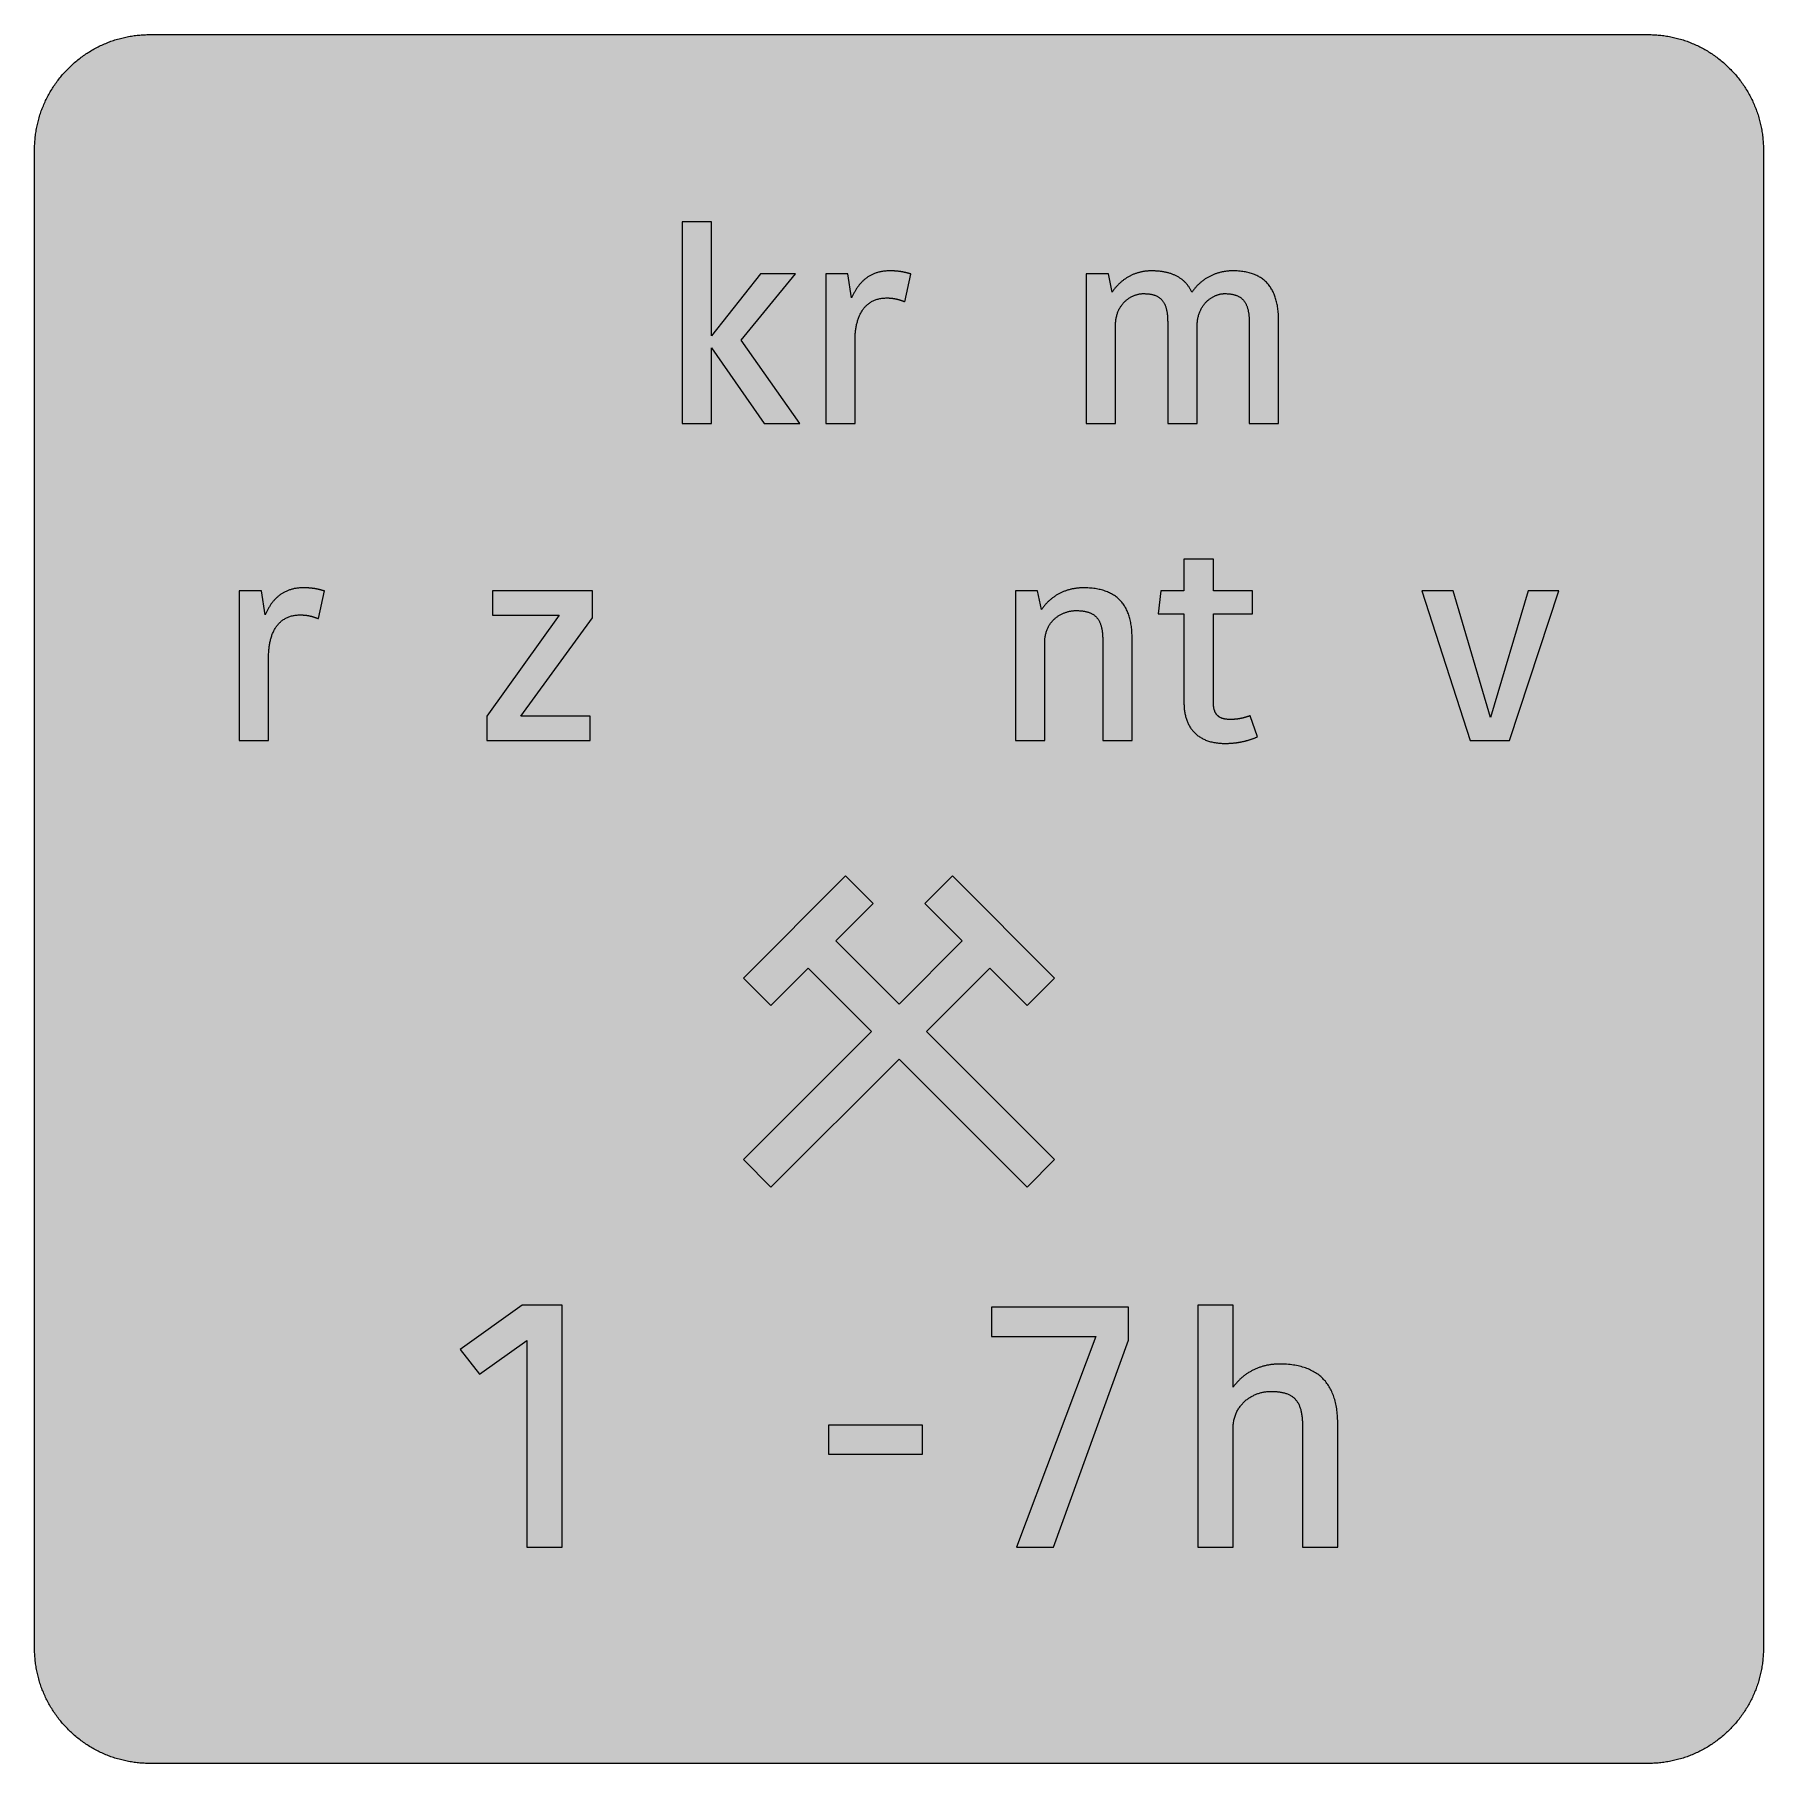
# Model space of a CAD drawing. Header units: millimetres. Extents: x 0 to 212, y 0 to 212.
import ezdxf

# ---------------------------------------------------------------- set-up
doc = ezdxf.new("R2010")
doc.units = ezdxf.units.MM

msp = doc.modelspace()

# ---------------------------------------------------------------- hatches: boundary and pattern name
for color, points in [(254, [(14.1633, 0.0536), (13.9878, 0.0533), (13.8125, 0.0559), (13.6373, 0.061), (13.462, 0.0686), (13.2893, 0.0787), (13.114, 0.0914), (12.9413, 0.1041), (12.7686, 0.1219), (12.5959, 0.1397), (12.4231, 0.16), (12.2504, 0.1829), (12.0777, 0.2057), (11.9075, 0.2337), (11.7373, 0.2616), (11.5672, 0.2921), (11.397, 0.3251), (11.2268, 0.3607), (11.0592, 0.3988), (10.8915, 0.4369), (10.7239, 0.4775), (10.5562, 0.5207), (10.3886, 0.5664), (10.2235, 0.6121), (10.0584, 0.6629), (9.8933, 0.7137), (9.7307, 0.7671), (9.5682, 0.8204), (9.4056, 0.8788), (9.2431, 0.9373), (9.083, 0.9982), (8.923, 1.0617), (8.763, 1.1252), (8.6055, 1.1938), (8.4455, 1.2624), (8.2906, 1.331), (8.1331, 1.4046), (7.9781, 1.4783), (7.8232, 1.5545), (7.6708, 1.6332), (7.5184, 1.7145), (7.366, 1.7958), (7.2161, 1.8796), (7.0663, 1.966), (6.919, 2.0523), (6.7716, 2.1438), (6.6243, 2.2352), (6.4795, 2.3266), (6.3348, 2.4232), (6.19, 2.5197), (6.0477, 2.6187), (5.908, 2.7178), (5.7683, 2.8194), (5.6286, 2.9235), (5.4915, 3.0302), (5.3543, 3.1369), (5.2197, 3.2461), (5.0851, 3.3579), (4.953, 3.4722), (4.8209, 3.5865), (4.6914, 3.7033), (4.5644, 3.8202), (4.4348, 3.9395), (4.3104, 4.0615), (4.1859, 4.1859), (4.0615, 4.3104), (3.9395, 4.4348), (3.8202, 4.5618), (3.7033, 4.6914), (3.5865, 4.8209), (3.4722, 4.953), (3.3579, 5.0851), (3.2487, 5.2197), (3.1369, 5.3543), (3.0302, 5.4915), (2.9235, 5.6286), (2.8194, 5.7683), (2.7178, 5.908), (2.6187, 6.0477), (2.5197, 6.19), (2.4232, 6.3348), (2.3266, 6.477), (2.2352, 6.6243), (2.1438, 6.7691), (2.0523, 6.9164), (1.966, 7.0663), (1.8796, 7.2161), (1.7958, 7.366), (1.7145, 7.5184), (1.6332, 7.6708), (1.5545, 7.8232), (1.4783, 7.9781), (1.4046, 8.1331), (1.331, 8.2906), (1.2598, 8.4455), (1.1913, 8.603), (1.1252, 8.763), (1.0592, 8.923), (0.9982, 9.083), (0.9373, 9.2431), (0.8763, 9.4056), (0.8204, 9.5682), (0.7645, 9.7307), (0.7112, 9.8933), (0.6604, 10.0584), (0.6121, 10.2235), (0.5639, 10.3911), (0.5207, 10.5562), (0.4775, 10.7239), (0.4343, 10.8915), (0.3962, 11.0592), (0.3607, 11.2268), (0.3251, 11.397), (0.2921, 11.5672), (0.2616, 11.7373), (0.2311, 11.9075), (0.2057, 12.0802), (0.1803, 12.2504), (0.1575, 12.4231), (0.1372, 12.5959), (0.1194, 12.7686), (0.1041, 12.9413), (0.0889, 13.1166), (0.0787, 13.2893), (0.0686, 13.4645), (0.061, 13.6373), (0.0559, 13.8125), (0.0508, 13.9878), (0.0508, 14.163), (0.0522, 197.6092), (0.0508, 197.7822), (0.0559, 197.9574), (0.061, 198.1327), (0.0686, 198.308), (0.0787, 198.4807), (0.0889, 198.6559), (0.1041, 198.8287), (0.1194, 199.0014), (0.1372, 199.1741), (0.1575, 199.3468), (0.1803, 199.5195), (0.2057, 199.6923), (0.2311, 199.8624), (0.2616, 200.0326), (0.2921, 200.2028), (0.3251, 200.373), (0.3607, 200.5432), (0.3962, 200.7108), (0.4343, 200.8784), (0.4775, 201.0461), (0.5207, 201.2137), (0.5639, 201.3814), (0.6121, 201.5465), (0.6604, 201.7116), (0.7112, 201.8767), (0.7645, 202.0392), (0.8204, 202.2018), (0.8763, 202.3643), (0.9373, 202.5269), (0.9982, 202.6869), (1.0592, 202.8469), (1.1252, 203.007), (1.1913, 203.1644), (1.2598, 203.3245), (1.331, 203.4794), (1.4046, 203.6369), (1.4783, 203.7918), (1.5545, 203.9468), (1.6332, 204.0992), (1.7145, 204.2516), (1.7958, 204.404), (1.8796, 204.5538), (1.966, 204.7037), (2.0523, 204.851), (2.1438, 204.9983), (2.2352, 205.1456), (2.3266, 205.2904), (2.4232, 205.4352), (2.5197, 205.58), (2.6187, 205.7222), (2.7178, 205.8619), (2.8194, 206.0016), (2.9235, 206.1413), (3.0302, 206.2785), (3.1369, 206.4156), (3.2487, 206.5503), (3.3579, 206.6849), (3.4722, 206.817), (3.5865, 206.949), (3.7033, 207.0786), (3.8202, 207.2056), (3.9395, 207.3351), (4.0615, 207.4596), (4.1859, 207.584), (4.3104, 207.7085), (4.4348, 207.8304), (4.5644, 207.9498), (4.6914, 208.0666), (4.8209, 208.1835), (4.953, 208.2978), (5.0851, 208.4121), (5.2197, 208.5213), (5.3543, 208.6331), (5.4915, 208.7397), (5.6286, 208.8464), (5.7683, 208.9506), (5.908, 209.0522), (6.0477, 209.1512), (6.19, 209.2503), (6.3348, 209.3468), (6.4795, 209.4433), (6.6243, 209.5348), (6.7716, 209.6262), (6.919, 209.7176), (7.0663, 209.804), (7.2161, 209.8904), (7.366, 209.9742), (7.5184, 210.0555), (7.6708, 210.1367), (7.8232, 210.2155), (7.9781, 210.2917), (8.1331, 210.3653), (8.2906, 210.439), (8.4455, 210.5101), (8.6055, 210.5787), (8.763, 210.6447), (8.923, 210.7108), (9.083, 210.7717), (9.2431, 210.8327), (9.4056, 210.8937), (9.5682, 210.9495), (9.7307, 211.0054), (9.8933, 211.0588), (10.0584, 211.1096), (10.2235, 211.1578), (10.3886, 211.2061), (10.5562, 211.2493), (10.7239, 211.2924), (10.8915, 211.3356), (11.0592, 211.3737), (11.2268, 211.4093), (11.397, 211.4448), (11.5672, 211.4779), (11.7373, 211.5083), (11.9075, 211.5388), (12.0777, 211.5642), (12.2504, 211.5896), (12.4231, 211.6125), (12.5959, 211.6328), (12.7686, 211.6506), (12.9413, 211.6658), (13.114, 211.6811), (13.2893, 211.6912), (13.462, 211.7014), (13.6373, 211.709), (13.8125, 211.7141), (13.9878, 211.7192), (14.163, 211.7192), (197.6078, 211.7203), (197.7822, 211.7192), (197.9574, 211.7141), (198.1327, 211.709), (198.3054, 211.7014), (198.4807, 211.6912), (198.6534, 211.6811), (198.8287, 211.6658), (199.0014, 211.6506), (199.1741, 211.6328), (199.3468, 211.6125), (199.5195, 211.5896), (199.6897, 211.5642), (199.8624, 211.5388), (200.0326, 211.5083), (200.2028, 211.4779), (200.373, 211.4448), (200.5432, 211.4093), (200.7108, 211.3737), (200.8784, 211.3356), (201.0461, 211.2924), (201.2137, 211.2493), (201.3788, 211.2061), (201.5465, 211.1578), (201.7116, 211.1096), (201.8767, 211.0588), (202.0392, 211.0054), (202.2018, 210.9495), (202.3643, 210.8937), (202.5269, 210.8327), (202.6869, 210.7717), (202.8469, 210.7108), (203.007, 210.6447), (203.167, 210.5787), (203.3245, 210.5101), (203.4794, 210.439), (203.6369, 210.3653), (203.7918, 210.2917), (203.9468, 210.2155), (204.0992, 210.1367), (204.2516, 210.0555), (204.404, 209.9742), (204.5538, 209.8904), (204.7037, 209.804), (204.8535, 209.7176), (205.0009, 209.6262), (205.1456, 209.5348), (205.293, 209.4433), (205.4352, 209.3468), (205.58, 209.2503), (205.7222, 209.1512), (205.8619, 209.0522), (206.0016, 208.9506), (206.1413, 208.8464), (206.2785, 208.7397), (206.4156, 208.6331), (206.5503, 208.5213), (206.6849, 208.4121), (206.817, 208.2978), (206.949, 208.1835), (207.0786, 208.0666), (207.2081, 207.9498), (207.3351, 207.8304), (207.4596, 207.7085), (207.584, 207.584), (207.7085, 207.4596), (207.8304, 207.3351), (207.9498, 207.2056), (208.0666, 207.0786), (208.1835, 206.949), (208.2978, 206.817), (208.4121, 206.6849), (208.5238, 206.5503), (208.6331, 206.4156), (208.7397, 206.2785), (208.8464, 206.1413), (208.9506, 206.0016), (209.0522, 205.8619), (209.1512, 205.7222), (209.2503, 205.58), (209.3468, 205.4352), (209.4433, 205.2904), (209.5348, 205.1456), (209.6262, 204.9983), (209.7176, 204.851), (209.804, 204.7037), (209.8904, 204.5538), (209.9742, 204.404), (210.0555, 204.2516), (210.1367, 204.0992), (210.2155, 203.9468), (210.2917, 203.7918), (210.3653, 203.6369), (210.439, 203.4794), (210.5076, 203.3245), (210.5762, 203.1644), (210.6447, 203.007), (210.7082, 202.8469), (210.7717, 202.6869), (210.8327, 202.5269), (210.8911, 202.3643), (210.9495, 202.2018), (211.0029, 202.0392), (211.0562, 201.8767), (211.107, 201.7116), (211.1578, 201.5465), (211.2035, 201.3814), (211.2493, 201.2137), (211.2924, 201.0461), (211.3331, 200.8784), (211.3712, 200.7108), (211.4093, 200.5432), (211.4448, 200.373), (211.4779, 200.2028), (211.5083, 200.0326), (211.5363, 199.8624), (211.5642, 199.6923), (211.5871, 199.5195), (211.6099, 199.3468), (211.6303, 199.1741), (211.648, 199.0014), (211.6658, 198.8287), (211.6785, 198.6559), (211.6912, 198.4807), (211.7014, 198.308), (211.709, 198.1327), (211.7141, 197.9574), (211.7166, 197.7822), (211.7166, 197.6069), (211.7189, 14.1647), (211.7166, 13.9878), (211.7141, 13.8125), (211.709, 13.6373), (211.7014, 13.4645), (211.6912, 13.2893), (211.6785, 13.1166), (211.6658, 12.9413), (211.648, 12.7686), (211.6303, 12.5959), (211.6099, 12.4231), (211.5871, 12.2504), (211.5642, 12.0802), (211.5363, 11.9075), (211.5083, 11.7373), (211.4779, 11.5672), (211.4448, 11.397), (211.4093, 11.2268), (211.3712, 11.0592), (211.3331, 10.8915), (211.2924, 10.7239), (211.2493, 10.5562), (211.2035, 10.3911), (211.1578, 10.2235), (211.107, 10.0584), (211.0562, 9.8933), (211.0029, 9.7307), (210.9495, 9.5682), (210.8911, 9.4056), (210.8327, 9.2431), (210.7717, 9.083), (210.7082, 8.923), (210.6447, 8.763), (210.5762, 8.603), (210.5076, 8.4455), (210.439, 8.2906), (210.3653, 8.1331), (210.2917, 7.9781), (210.2155, 7.8232), (210.1367, 7.6708), (210.0555, 7.5184), (209.9742, 7.366), (209.8904, 7.2161), (209.804, 7.0663), (209.7176, 6.9164), (209.6262, 6.7691), (209.5348, 6.6243), (209.4433, 6.477), (209.3468, 6.3348), (209.2503, 6.19), (209.1512, 6.0477), (209.0522, 5.908), (208.9506, 5.7683), (208.8464, 5.6286), (208.7397, 5.4915), (208.6331, 5.3543), (208.5238, 5.2197), (208.4121, 5.0851), (208.2978, 4.953), (208.1835, 4.8209), (208.0666, 4.6914), (207.9498, 4.5618), (207.8304, 4.4348), (207.7085, 4.3104), (207.584, 4.1859), (207.4596, 4.0615), (207.3351, 3.9395), (207.2081, 3.8202), (207.0786, 3.7033), (206.949, 3.5865), (206.817, 3.4722), (206.6849, 3.3579), (206.5503, 3.2461), (206.4156, 3.1369), (206.2785, 3.0302), (206.1413, 2.9235), (206.0016, 2.8194), (205.8619, 2.7178), (205.7222, 2.6187), (205.58, 2.5197), (205.4352, 2.4232), (205.293, 2.3266), (205.1456, 2.2352), (205.0009, 2.1438), (204.8535, 2.0523), (204.7037, 1.966), (204.5538, 1.8796), (204.404, 1.7958), (204.2516, 1.7145), (204.0992, 1.6332), (203.9468, 1.5545), (203.7918, 1.4783), (203.6369, 1.4046), (203.4794, 1.331), (203.3245, 1.2624), (203.167, 1.1938), (203.007, 1.1252), (202.8469, 1.0617), (202.6869, 0.9982), (202.5269, 0.9373), (202.3643, 0.8788), (202.2018, 0.8204), (202.0392, 0.7671), (201.8767, 0.7137), (201.7116, 0.6629), (201.5465, 0.6121), (201.3788, 0.5664), (201.2137, 0.5207), (201.0461, 0.4775), (200.8784, 0.4369), (200.7108, 0.3988), (200.5432, 0.3607), (200.373, 0.3251), (200.2028, 0.2921), (200.0326, 0.2616), (199.8624, 0.2337), (199.6897, 0.2057), (199.5195, 0.1829), (199.3468, 0.16), (199.1741, 0.1397), (199.0014, 0.1219), (198.8287, 0.1041), (198.6534, 0.0914), (198.4807, 0.0787), (198.3054, 0.0686), (198.1327, 0.061), (197.9574, 0.0559), (197.7822, 0.0533), (197.6069, 0.0533)]), (59, [(82.9388, 164.0953), (82.9388, 173.3719), (89.359, 164.0953), (93.7327, 164.0953), (86.571, 174.2899), (93.2035, 182.4383), (88.936, 182.4383), (82.9388, 174.855), (82.9388, 188.7883), (79.339, 188.7883), (79.339, 164.0953)]), (59, [(104.3862, 179.4753), (104.4219, 179.4739), (104.4575, 179.4739), (104.4931, 179.4739), (104.5286, 179.4713), (104.5642, 179.4713), (104.5997, 179.4713), (104.6353, 179.4688), (104.6709, 179.4662), (104.7064, 179.4662), (104.7394, 179.4637), (104.775, 179.4612), (104.808, 179.4586), (104.8436, 179.4561), (104.8791, 179.4535), (104.9122, 179.451), (104.9452, 179.4459), (104.9807, 179.4434), (105.0138, 179.4408), (105.0468, 179.4358), (105.0823, 179.4307), (105.1154, 179.4281), (105.1484, 179.4231), (105.1814, 179.418), (105.217, 179.4129), (105.25, 179.4078), (105.283, 179.4027), (105.316, 179.3951), (105.349, 179.39), (105.3821, 179.385), (105.4176, 179.3773), (105.4506, 179.3697), (105.4837, 179.3646), (105.5167, 179.357), (105.5497, 179.3494), (105.5853, 179.3418), (105.6183, 179.3342), (105.6513, 179.3265), (105.6843, 179.3189), (105.7199, 179.3088), (105.7529, 179.3011), (105.7859, 179.291), (105.8215, 179.2808), (105.8545, 179.2732), (105.8901, 179.263), (105.9231, 179.2529), (105.9586, 179.2427), (105.9917, 179.2326), (106.0272, 179.2224), (106.0628, 179.2097), (106.0983, 179.1995), (106.1314, 179.1868), (106.1669, 179.1767), (106.2025, 179.164), (106.238, 179.1513), (106.2761, 179.1386), (106.3117, 179.1259), (106.3473, 179.1132), (106.3828, 179.1005), (106.4209, 179.0878), (106.4565, 179.0725), (106.4946, 179.0598), (106.5327, 179.0446), (106.5708, 179.0294), (106.6089, 179.0141), (107.3506, 182.4037), (107.315, 182.4126), (107.2794, 182.4228), (107.2464, 182.433), (107.2109, 182.4406), (107.1778, 182.4507), (107.1448, 182.4609), (107.1093, 182.4711), (107.0762, 182.4787), (107.0432, 182.4888), (107.0102, 182.499), (106.9746, 182.5066), (106.9416, 182.5168), (106.9086, 182.5244), (106.8756, 182.5346), (106.84, 182.5422), (106.807, 182.5523), (106.774, 182.56), (106.7384, 182.5701), (106.7054, 182.5777), (106.6698, 182.5854), (106.6368, 182.593), (106.6013, 182.6031), (106.5682, 182.6108), (106.5327, 182.6184), (106.4971, 182.626), (106.4616, 182.6336), (106.426, 182.6412), (106.3904, 182.6489), (106.3523, 182.6539), (106.3168, 182.6616), (106.2787, 182.6692), (106.2431, 182.6743), (106.205, 182.6819), (106.1669, 182.687), (106.1263, 182.6946), (106.0882, 182.6997), (106.0475, 182.7073), (106.0094, 182.7124), (105.9688, 182.7174), (105.9282, 182.7225), (105.885, 182.7276), (105.8443, 182.7327), (105.8012, 182.7378), (105.758, 182.7428), (105.7123, 182.7479), (105.6691, 182.7505), (105.6234, 182.7555), (105.5776, 182.7581), (105.5319, 182.7632), (105.4837, 182.7657), (105.4354, 182.7682), (105.3871, 182.7733), (105.3363, 182.7759), (105.2881, 182.7784), (105.2373, 182.7809), (105.1839, 182.7809), (105.1306, 182.7835), (105.0773, 182.786), (105.0239, 182.786), (104.968, 182.7886), (104.9122, 182.7886), (104.8537, 182.7886), (104.7979, 182.7886), (104.7369, 182.7886), (104.6226, 182.7886), (104.5083, 182.786), (104.3965, 182.7809), (104.2873, 182.7733), (104.1781, 182.7632), (104.0714, 182.753), (103.9673, 182.7403), (103.8631, 182.7251), (103.759, 182.7073), (103.6574, 182.687), (103.5583, 182.6666), (103.4618, 182.6438), (103.3628, 182.6184), (103.2688, 182.593), (103.1748, 182.565), (103.0834, 182.5346), (102.9919, 182.5041), (102.903, 182.4685), (102.8141, 182.4355), (102.7278, 182.3974), (102.6414, 182.3593), (102.5576, 182.3187), (102.4738, 182.278), (102.3925, 182.2348), (102.3137, 182.1891), (102.235, 182.1434), (102.1563, 182.0951), (102.0801, 182.0443), (102.0064, 181.9935), (101.9327, 181.9427), (101.8591, 181.8894), (101.788, 181.8335), (101.7168, 181.7776), (101.6483, 181.7192), (101.5822, 181.6608), (101.5136, 181.5998), (101.4501, 181.5363), (101.3841, 181.4754), (101.3231, 181.4093), (101.2596, 181.3458), (101.1987, 181.2773), (101.1403, 181.2112), (101.0818, 181.1426), (101.0234, 181.0715), (100.9675, 181.0004), (100.9117, 180.9293), (100.8583, 180.8556), (100.805, 180.782), (100.7516, 180.7058), (100.7008, 180.6296), (100.65, 180.5534), (100.6018, 180.4746), (100.5535, 180.3959), (100.5053, 180.3146), (100.4595, 180.2359), (100.4138, 180.1546), (100.3681, 180.0708), (100.3249, 179.9869), (100.2817, 179.9031), (100.2411, 179.8193), (100.2005, 179.7329), (100.1598, 179.6491), (100.1192, 179.5602), (100.0811, 179.4739), (99.6237, 182.4383), (96.9077, 182.4383), (96.9077, 164.0953), (100.5057, 164.0953), (100.5057, 174.3258), (100.5053, 174.4574), (100.5078, 174.5894), (100.5129, 174.7215), (100.518, 174.8536), (100.5256, 174.9831), (100.5357, 175.1127), (100.5459, 175.2397), (100.5586, 175.3667), (100.5738, 175.4911), (100.5891, 175.6156), (100.6069, 175.7375), (100.6272, 175.8594), (100.6475, 175.9814), (100.6729, 176.1007), (100.6958, 176.2176), (100.7237, 176.3344), (100.7516, 176.4487), (100.7847, 176.563), (100.8151, 176.6748), (100.8507, 176.784), (100.8863, 176.8932), (100.9244, 176.9999), (100.965, 177.1066), (101.0082, 177.2082), (101.0514, 177.3098), (101.0971, 177.4114), (101.1453, 177.5079), (101.1936, 177.6044), (101.2469, 177.6984), (101.3003, 177.7924), (101.3562, 177.8813), (101.4146, 177.9702), (101.473, 178.0565), (101.534, 178.1404), (101.5975, 178.2216), (101.6635, 178.3029), (101.7321, 178.3791), (101.8032, 178.4553), (101.8743, 178.5264), (101.948, 178.5976), (102.0242, 178.6661), (102.1029, 178.7322), (102.1842, 178.7957), (102.2655, 178.8541), (102.3518, 178.9125), (102.4382, 178.9684), (102.5271, 179.0217), (102.6185, 179.07), (102.7125, 179.1183), (102.8065, 179.164), (102.9056, 179.2046), (103.0046, 179.2427), (103.1088, 179.2808), (103.2129, 179.3138), (103.3196, 179.3418), (103.4288, 179.3697), (103.5406, 179.3951), (103.6549, 179.4154), (103.7692, 179.4332), (103.8885, 179.4485), (104.0079, 179.4586), (104.1324, 179.4662), (104.2568, 179.4713), (104.3838, 179.4739)]), (59, [(142.3818, 164.0953), (142.3818, 175.9133), (142.3822, 176.0449), (142.3873, 176.1744), (142.3924, 176.3039), (142.4026, 176.4284), (142.4153, 176.5529), (142.4305, 176.6722), (142.4483, 176.7916), (142.4686, 176.9085), (142.4915, 177.0228), (142.5143, 177.1345), (142.5423, 177.2437), (142.5727, 177.3504), (142.6032, 177.4546), (142.6362, 177.5587), (142.6743, 177.6578), (142.7099, 177.7568), (142.7505, 177.8533), (142.7937, 177.9448), (142.8369, 178.0362), (142.8826, 178.1277), (142.9283, 178.214), (142.9766, 178.2978), (143.0274, 178.3817), (143.0807, 178.4629), (143.1341, 178.5391), (143.1874, 178.6153), (143.2433, 178.6915), (143.3017, 178.7627), (143.3601, 178.8312), (143.4211, 178.8998), (143.4821, 178.9659), (143.543, 179.0294), (143.6065, 179.0903), (143.6726, 179.1487), (143.7361, 179.2072), (143.8021, 179.263), (143.8707, 179.3138), (143.9367, 179.3672), (144.0053, 179.4154), (144.0739, 179.4612), (144.145, 179.5069), (144.2136, 179.5501), (144.2847, 179.5907), (144.3558, 179.6288), (144.4269, 179.6669), (144.4981, 179.7025), (144.5692, 179.7355), (144.6428, 179.766), (144.714, 179.7939), (144.7851, 179.8218), (144.8587, 179.8472), (144.9299, 179.8701), (145.001, 179.893), (145.0721, 179.9107), (145.1432, 179.9285), (145.2143, 179.9438), (145.2855, 179.959), (145.3566, 179.9692), (145.4252, 179.9793), (145.4963, 179.9895), (145.5649, 179.9946), (145.6334, 179.9996), (145.6995, 180.0022), (145.7655, 180.0022), (145.8646, 180.0022), (145.9611, 179.9996), (146.0551, 179.9971), (146.1491, 179.992), (146.2405, 179.9844), (146.3294, 179.9768), (146.4158, 179.9666), (146.5021, 179.9565), (146.5859, 179.9438), (146.6698, 179.9285), (146.751, 179.9133), (146.8298, 179.8955), (146.906, 179.8752), (146.9822, 179.8549), (147.0558, 179.832), (147.127, 179.8091), (147.1981, 179.7837), (147.2667, 179.7558), (147.3352, 179.7279), (147.3987, 179.6974), (147.4622, 179.6644), (147.5257, 179.6288), (147.5867, 179.5932), (147.6451, 179.5577), (147.7035, 179.517), (147.7594, 179.4764), (147.8128, 179.4332), (147.8636, 179.3875), (147.9169, 179.3418), (147.9652, 179.2935), (148.0134, 179.2427), (148.0591, 179.1919), (148.1049, 179.1386), (148.148, 179.0827), (148.1887, 179.0243), (148.2293, 178.9659), (148.2674, 178.9024), (148.3055, 178.8414), (148.3411, 178.7754), (148.3741, 178.7068), (148.4071, 178.6382), (148.4376, 178.5671), (148.4681, 178.4934), (148.496, 178.4198), (148.5214, 178.341), (148.5468, 178.2623), (148.5722, 178.181), (148.5951, 178.0972), (148.6154, 178.0134), (148.6357, 177.9245), (148.6535, 177.8356), (148.6687, 177.7441), (148.684, 177.6501), (148.6992, 177.5536), (148.7119, 177.4571), (148.7221, 177.3555), (148.7322, 177.2539), (148.7424, 177.1498), (148.7475, 177.0431), (148.7551, 176.9339), (148.7602, 176.8221), (148.7627, 176.7078), (148.7653, 176.5935), (148.7653, 176.4767), (148.766, 164.0953), (152.364, 164.0953), (152.364, 176.6531), (152.3619, 176.8348), (152.3568, 177.0177), (152.3517, 177.1955), (152.3441, 177.3707), (152.3314, 177.546), (152.3187, 177.7162), (152.3035, 177.8838), (152.2832, 178.0489), (152.2628, 178.214), (152.24, 178.374), (152.212, 178.5315), (152.1841, 178.6865), (152.1511, 178.8363), (152.1181, 178.9862), (152.0825, 179.1335), (152.0419, 179.2783), (152.0012, 179.418), (151.9555, 179.5577), (151.9072, 179.6923), (151.8564, 179.8269), (151.8056, 179.9565), (151.7498, 180.0835), (151.6913, 180.2079), (151.6304, 180.3298), (151.5669, 180.4492), (151.4983, 180.5661), (151.4297, 180.6778), (151.3586, 180.7896), (151.2824, 180.8963), (151.2037, 181.0004), (151.1249, 181.1045), (151.0411, 181.2036), (150.9522, 181.2976), (150.8633, 181.3916), (150.7719, 181.483), (150.6753, 181.5694), (150.5788, 181.6532), (150.4772, 181.7345), (150.3731, 181.8132), (150.2639, 181.8894), (150.1546, 181.9631), (150.0403, 182.0316), (149.926, 182.0977), (149.8067, 182.1612), (149.6822, 182.2221), (149.5577, 182.2806), (149.4282, 182.3339), (149.2961, 182.3872), (149.1615, 182.4355), (149.0243, 182.4812), (148.8821, 182.5219), (148.7399, 182.5625), (148.5925, 182.5981), (148.4401, 182.6311), (148.2877, 182.6616), (148.1303, 182.687), (147.9702, 182.7124), (147.8051, 182.7327), (147.6375, 182.7505), (147.4673, 182.7632), (147.2946, 182.7759), (147.1168, 182.7835), (146.939, 182.7886), (146.7536, 182.7886), (146.6672, 182.7886), (146.5783, 182.7886), (146.492, 182.7835), (146.4031, 182.7809), (146.3167, 182.7759), (146.2278, 182.7682), (146.1414, 182.7606), (146.0525, 182.7505), (145.9662, 182.7403), (145.8773, 182.7301), (145.7909, 182.7174), (145.7046, 182.7022), (145.6157, 182.687), (145.5293, 182.6717), (145.4429, 182.6539), (145.3566, 182.6362), (145.2702, 182.6158), (145.1839, 182.593), (145.0975, 182.5701), (145.0137, 182.5473), (144.9273, 182.5219), (144.841, 182.4965), (144.7571, 182.4685), (144.6733, 182.438), (144.5895, 182.4076), (144.5057, 182.3771), (144.4219, 182.3441), (144.338, 182.3085), (144.2568, 182.2729), (144.1755, 182.2374), (144.0917, 182.1993), (144.0104, 182.1586), (143.9316, 182.118), (143.8504, 182.0774), (143.7716, 182.0342), (143.6903, 181.9885), (143.6116, 181.9427), (143.5354, 181.8945), (143.4567, 181.8462), (143.3805, 181.7954), (143.3043, 181.7446), (143.2281, 181.6913), (143.1519, 181.6379), (143.0782, 181.5821), (143.0045, 181.5262), (142.9309, 181.4678), (142.8572, 181.4068), (142.7861, 181.3458), (142.715, 181.2849), (142.6439, 181.2214), (142.5753, 181.1553), (142.5067, 181.0893), (142.4381, 181.0207), (142.3695, 180.9521), (142.3035, 180.881), (142.2375, 180.8074), (142.174, 180.7337), (142.1105, 180.66), (142.047, 180.5838), (141.9835, 180.5051), (141.9225, 180.4264), (141.8641, 180.3451), (141.8031, 180.2638), (141.7447, 180.18), (141.7066, 180.2613), (141.666, 180.34), (141.6253, 180.4162), (141.5847, 180.4949), (141.539, 180.5686), (141.4958, 180.6448), (141.4501, 180.7159), (141.4018, 180.7896), (141.3535, 180.8582), (141.3053, 180.9293), (141.2545, 180.9953), (141.2011, 181.0639), (141.1503, 181.1274), (141.0945, 181.1934), (141.0386, 181.2544), (140.9827, 181.3179), (140.9243, 181.3789), (140.8659, 181.4373), (140.8049, 181.4957), (140.7439, 181.5516), (140.6804, 181.6075), (140.6169, 181.6608), (140.5509, 181.7141), (140.4849, 181.7649), (140.4163, 181.8157), (140.3477, 181.864), (140.2766, 181.9123), (140.2055, 181.9605), (140.1318, 182.0037), (140.0581, 182.0494), (139.9819, 182.0926), (139.9057, 182.1332), (139.827, 182.1739), (139.7483, 182.212), (139.667, 182.2501), (139.5857, 182.2856), (139.5044, 182.3212), (139.4181, 182.3568), (139.3342, 182.3898), (139.2453, 182.4203), (139.159, 182.4507), (139.0675, 182.4787), (138.9786, 182.5066), (138.8872, 182.532), (138.7932, 182.5574), (138.6992, 182.5828), (138.6027, 182.6031), (138.5037, 182.626), (138.4071, 182.6463), (138.3055, 182.6641), (138.2065, 182.6819), (138.1023, 182.6971), (137.9982, 182.7124), (137.8941, 182.7251), (137.7874, 182.7378), (137.6807, 182.7479), (137.5715, 182.7581), (137.4597, 182.7657), (137.348, 182.7733), (137.2362, 182.7784), (137.1219, 182.7835), (137.0051, 182.786), (136.8882, 182.7886), (136.7714, 182.7886), (136.685, 182.7886), (136.5987, 182.7886), (136.5123, 182.7835), (136.4285, 182.7809), (136.3421, 182.7733), (136.2558, 182.7682), (136.1719, 182.7606), (136.0856, 182.7505), (136.0018, 182.7403), (135.9179, 182.7276), (135.8341, 182.7149), (135.7503, 182.6997), (135.6665, 182.6844), (135.5827, 182.6666), (135.4988, 182.6489), (135.415, 182.6311), (135.3337, 182.6082), (135.2499, 182.5879), (135.1686, 182.565), (135.0874, 182.5396), (135.0061, 182.5142), (134.9248, 182.4863), (134.8435, 182.4584), (134.7622, 182.4279), (134.6835, 182.3974), (134.6022, 182.3669), (134.5235, 182.3314), (134.4447, 182.2983), (134.366, 182.2628), (134.2873, 182.2247), (134.2111, 182.1866), (134.1349, 182.1459), (134.0561, 182.1053), (133.9799, 182.0621), (133.9063, 182.0189), (133.8301, 181.9732), (133.7564, 181.9275), (133.6802, 181.8792), (133.6065, 181.831), (133.5354, 181.7802), (133.4618, 181.7294), (133.3906, 181.676), (133.3195, 181.6227), (133.2484, 181.5668), (133.1773, 181.5109), (133.1087, 181.4525), (133.0401, 181.3916), (132.9715, 181.3306), (132.903, 181.2696), (132.8369, 181.2061), (132.7709, 181.1426), (132.7048, 181.0766), (132.6388, 181.008), (132.5753, 180.9394), (132.5118, 180.8683), (132.4483, 180.7972), (132.3873, 180.7261), (132.3264, 180.6524), (132.2654, 180.5762), (132.2045, 180.5), (132.146, 180.4213), (132.0876, 180.3425), (132.0292, 180.2613), (131.9733, 180.18), (131.5159, 182.4383), (128.7999, 182.4383), (128.7999, 164.0953), (132.3979, 164.0953), (132.3979, 176.1239), (132.3975, 176.2481), (132.4026, 176.37), (132.4102, 176.4894), (132.4204, 176.6087), (132.4331, 176.723), (132.4483, 176.8373), (132.4661, 176.9491), (132.4864, 177.0583), (132.5093, 177.1675), (132.5347, 177.2717), (132.5601, 177.3758), (132.5905, 177.4774), (132.6236, 177.5765), (132.6566, 177.673), (132.6947, 177.767), (132.7328, 177.861), (132.7734, 177.9524), (132.8141, 178.0388), (132.8598, 178.1277), (132.9055, 178.2115), (132.9538, 178.2928), (133.002, 178.374), (133.0528, 178.4528), (133.1062, 178.529), (133.1595, 178.6026), (133.2154, 178.6763), (133.2713, 178.7474), (133.3297, 178.816), (133.3881, 178.882), (133.4491, 178.9455), (133.51, 179.009), (133.5735, 179.0675), (133.637, 179.1284), (133.7031, 179.1843), (133.7666, 179.2376), (133.8351, 179.291), (133.9012, 179.3418), (133.9698, 179.39), (134.0383, 179.4383), (134.1069, 179.4815), (134.1755, 179.5247), (134.2466, 179.5678), (134.3177, 179.6059), (134.3889, 179.644), (134.4574, 179.6796), (134.5311, 179.7126), (134.6022, 179.7431), (134.6733, 179.7736), (134.7445, 179.8015), (134.8156, 179.8269), (134.8867, 179.8523), (134.9604, 179.8752), (135.0315, 179.8955), (135.1001, 179.9133), (135.1712, 179.9311), (135.2423, 179.9463), (135.3109, 179.959), (135.382, 179.9717), (135.4506, 179.9819), (135.5166, 179.9895), (135.5852, 179.9946), (135.6512, 179.9996), (135.7173, 180.0022), (135.7833, 180.0022), (135.8798, 180.0022), (135.9764, 179.9996), (136.0729, 179.9971), (136.1643, 179.992), (136.2558, 179.9869), (136.3447, 179.9793), (136.4336, 179.9692), (136.5199, 179.959), (136.6037, 179.9488), (136.685, 179.9361), (136.7663, 179.9209), (136.845, 179.9057), (136.9212, 179.8879), (136.9974, 179.8676), (137.0711, 179.8472), (137.1448, 179.8244), (137.2133, 179.799), (137.2819, 179.7736), (137.3505, 179.7482), (137.4165, 179.7177), (137.48, 179.6872), (137.541, 179.6542), (137.602, 179.6212), (137.6604, 179.5856), (137.7188, 179.5475), (137.7747, 179.5069), (137.828, 179.4662), (137.8814, 179.4231), (137.9322, 179.3773), (137.9804, 179.3316), (138.0287, 179.2834), (138.0744, 179.2326), (138.1201, 179.1792), (138.1633, 179.1233), (138.2039, 179.0675), (138.2446, 179.009), (138.2827, 178.9481), (138.3208, 178.8871), (138.3563, 178.8211), (138.3894, 178.755), (138.4224, 178.6865), (138.4529, 178.6153), (138.4833, 178.5417), (138.5113, 178.4655), (138.5392, 178.3893), (138.5646, 178.308), (138.5875, 178.2267), (138.6103, 178.1429), (138.6307, 178.0565), (138.651, 177.9676), (138.6688, 177.8762), (138.6865, 177.7848), (138.7018, 177.6882), (138.7145, 177.5892), (138.7272, 177.4901), (138.7399, 177.386), (138.7475, 177.2818), (138.7577, 177.1726), (138.7653, 177.0634), (138.7704, 176.9516), (138.7754, 176.8348), (138.778, 176.718), (138.7805, 176.5986), (138.7805, 176.4767), (138.7821, 164.0953)]), (59, [(140.7763, 129.8758), (140.777, 129.7407), (140.7795, 129.6086), (140.7846, 129.479), (140.7922, 129.347), (140.8049, 129.22), (140.8151, 129.093), (140.8303, 128.966), (140.8481, 128.8415), (140.8684, 128.7196), (140.8913, 128.5977), (140.9141, 128.4757), (140.9421, 128.3564), (140.97, 128.2395), (141.0005, 128.1252), (141.036, 128.0109), (141.0716, 127.8966), (141.1097, 127.7849), (141.1503, 127.6756), (141.1935, 127.569), (141.2392, 127.4623), (141.2875, 127.3581), (141.3383, 127.2565), (141.3916, 127.1549), (141.4475, 127.0559), (141.5059, 126.9594), (141.5669, 126.8628), (141.6304, 126.7714), (141.6964, 126.68), (141.7625, 126.5885), (141.8336, 126.5022), (141.9073, 126.4158), (141.9835, 126.3345), (142.0622, 126.2532), (142.1409, 126.172), (142.2248, 126.0958), (142.3111, 126.0221), (142.4, 125.9484), (142.4889, 125.8773), (142.5829, 125.8113), (142.6794, 125.7452), (142.7785, 125.6817), (142.8801, 125.6208), (142.9842, 125.5624), (143.0909, 125.5065), (143.2001, 125.4506), (143.3119, 125.3998), (143.4262, 125.3515), (143.543, 125.3058), (143.6624, 125.2626), (143.7843, 125.222), (143.9113, 125.1814), (144.0383, 125.1458), (144.1679, 125.1128), (144.3025, 125.0823), (144.4371, 125.0544), (144.5768, 125.0315), (144.7165, 125.0086), (144.8613, 124.9883), (145.0086, 124.9731), (145.1585, 124.9604), (145.3109, 124.9502), (145.4658, 124.9426), (145.6233, 124.9375), (145.7833, 124.935), (145.8493, 124.935), (145.9128, 124.9375), (145.9763, 124.9375), (146.0424, 124.9375), (146.1059, 124.9401), (146.1694, 124.9426), (146.2329, 124.9451), (146.2989, 124.9477), (146.3624, 124.9502), (146.4259, 124.9528), (146.4894, 124.9578), (146.5529, 124.9629), (146.6164, 124.968), (146.6825, 124.9731), (146.746, 124.9782), (146.8095, 124.9832), (146.873, 124.9883), (146.9365, 124.9959), (147, 125.0036), (147.0635, 125.0112), (147.1244, 125.0188), (147.1879, 125.0264), (147.2514, 125.034), (147.3149, 125.0442), (147.3784, 125.0518), (147.4419, 125.062), (147.5029, 125.0721), (147.5664, 125.0823), (147.6299, 125.095), (147.6908, 125.1052), (147.7543, 125.1179), (147.8178, 125.1306), (147.8788, 125.1407), (147.9423, 125.156), (148.0033, 125.1687), (148.0668, 125.1814), (148.1277, 125.1966), (148.1887, 125.2118), (148.2522, 125.2271), (148.3131, 125.2423), (148.3766, 125.2576), (148.4376, 125.2753), (148.4986, 125.2906), (148.5595, 125.3084), (148.6205, 125.3261), (148.684, 125.3439), (148.7449, 125.3617), (148.8059, 125.382), (148.8669, 125.3998), (148.9278, 125.4201), (148.9888, 125.4404), (149.0497, 125.4608), (149.1107, 125.4836), (149.1691, 125.5039), (149.2301, 125.5268), (149.291, 125.5497), (149.352, 125.5725), (149.4104, 125.5954), (149.4714, 125.6182), (149.5323, 125.6436), (149.5908, 125.669), (149.6517, 125.6944), (149.7101, 125.7198), (149.7711, 125.7452), (148.8902, 128.3226), (148.8465, 128.3056), (148.8034, 128.2929), (148.7602, 128.2776), (148.7195, 128.2649), (148.6764, 128.2497), (148.6357, 128.237), (148.5951, 128.2243), (148.5544, 128.2116), (148.5138, 128.1989), (148.4732, 128.1862), (148.4325, 128.1735), (148.3919, 128.1608), (148.3538, 128.1506), (148.3131, 128.1379), (148.275, 128.1278), (148.2344, 128.1151), (148.1963, 128.1049), (148.1582, 128.0947), (148.1201, 128.0846), (148.082, 128.0744), (148.0439, 128.0643), (148.0058, 128.0541), (147.9677, 128.0465), (147.9296, 128.0363), (147.8915, 128.0287), (147.8534, 128.0185), (147.8178, 128.0109), (147.7797, 128.0033), (147.7416, 127.9957), (147.7061, 127.9881), (147.668, 127.9804), (147.6324, 127.9728), (147.5943, 127.9652), (147.5588, 127.9601), (147.5207, 127.9525), (147.4851, 127.9474), (147.4495, 127.9398), (147.4114, 127.9347), (147.3759, 127.9296), (147.3378, 127.9246), (147.3022, 127.9195), (147.2667, 127.9144), (147.2286, 127.9093), (147.193, 127.9042), (147.1574, 127.9017), (147.1193, 127.8966), (147.0838, 127.8941), (147.0482, 127.889), (147.0101, 127.8865), (146.9746, 127.8839), (146.939, 127.8814), (146.9009, 127.8763), (146.8653, 127.8763), (146.8272, 127.8738), (146.7917, 127.8712), (146.7536, 127.8687), (146.7155, 127.8687), (146.6799, 127.8661), (146.6418, 127.8661), (146.6037, 127.8636), (146.5682, 127.8636), (146.5301, 127.8636), (146.492, 127.8636), (146.4539, 127.8611), (146.3802, 127.8636), (146.3091, 127.8636), (146.238, 127.8687), (146.1694, 127.8712), (146.1008, 127.8763), (146.0348, 127.8839), (145.9713, 127.889), (145.9078, 127.8992), (145.8468, 127.9068), (145.7884, 127.9195), (145.73, 127.9296), (145.6715, 127.9423), (145.6157, 127.9576), (145.5623, 127.9728), (145.509, 127.9881), (145.4582, 128.0058), (145.4099, 128.0236), (145.3617, 128.0439), (145.3134, 128.0643), (145.2677, 128.0846), (145.2245, 128.1074), (145.1813, 128.1303), (145.1381, 128.1557), (145.0975, 128.1811), (145.0594, 128.2065), (145.0213, 128.2344), (144.9832, 128.2649), (144.9476, 128.2929), (144.9146, 128.3233), (144.8816, 128.3564), (144.8486, 128.3894), (144.8181, 128.4224), (144.7876, 128.458), (144.7597, 128.4935), (144.7317, 128.5316), (144.7063, 128.5672), (144.6809, 128.6078), (144.6581, 128.6459), (144.6352, 128.6866), (144.6124, 128.7297), (144.592, 128.7729), (144.5717, 128.8161), (144.5539, 128.8618), (144.5362, 128.9075), (144.5184, 128.9533), (144.5031, 129.0015), (144.4879, 129.0498), (144.4752, 129.098), (144.4625, 129.1488), (144.4498, 129.1996), (144.4396, 129.253), (144.4295, 129.3063), (144.4193, 129.3597), (144.4117, 129.4155), (144.4041, 129.4714), (144.3965, 129.5273), (144.3914, 129.5857), (144.3863, 129.6441), (144.3812, 129.7026), (144.3787, 129.7635), (144.3761, 129.8245), (144.3736, 129.888), (144.3736, 129.9515), (144.3736, 130.015), (144.3743, 140.812), (149.1728, 140.812), (149.1728, 143.6328), (144.3743, 143.6328), (144.3743, 147.5133), (140.7763, 147.5133), (140.7763, 143.6328), (137.9541, 143.6328), (137.6013, 140.812), (140.7763, 140.812)]), (59, [(32.5797, 140.6698), (32.6136, 140.6677), (32.6517, 140.6677), (32.6873, 140.6677), (32.7228, 140.6677), (32.7584, 140.6652), (32.7939, 140.6652), (32.8295, 140.6627), (32.8625, 140.6627), (32.8981, 140.6601), (32.9336, 140.6576), (32.9667, 140.655), (33.0022, 140.6525), (33.0352, 140.65), (33.0708, 140.6474), (33.1038, 140.6449), (33.1394, 140.6423), (33.1724, 140.6373), (33.208, 140.6347), (33.241, 140.6296), (33.274, 140.6271), (33.307, 140.622), (33.3426, 140.6169), (33.3756, 140.6119), (33.4086, 140.6068), (33.4416, 140.6017), (33.4747, 140.5966), (33.5102, 140.5915), (33.5432, 140.5839), (33.5763, 140.5788), (33.6093, 140.5712), (33.6423, 140.5661), (33.6753, 140.5585), (33.7109, 140.5509), (33.7439, 140.5433), (33.7769, 140.5357), (33.8099, 140.528), (33.843, 140.5204), (33.8785, 140.5128), (33.9115, 140.5026), (33.9446, 140.495), (33.9801, 140.4849), (34.0131, 140.4772), (34.0487, 140.4671), (34.0817, 140.4569), (34.1173, 140.4468), (34.1503, 140.4366), (34.1859, 140.4264), (34.2189, 140.4163), (34.2544, 140.4036), (34.29, 140.3934), (34.3256, 140.3807), (34.3611, 140.3706), (34.3967, 140.3579), (34.4322, 140.3452), (34.4678, 140.3325), (34.5034, 140.3198), (34.5389, 140.3071), (34.577, 140.2944), (34.6126, 140.2817), (34.6507, 140.2664), (34.6862, 140.2537), (34.7243, 140.2385), (34.7624, 140.2232), (34.8005, 140.2105), (35.5424, 143.5982), (35.5067, 143.6065), (35.4711, 143.6167), (35.4381, 143.6268), (35.4025, 143.637), (35.3695, 143.6446), (35.3365, 143.6548), (35.3009, 143.6649), (35.2679, 143.6751), (35.2349, 143.6827), (35.2019, 143.6929), (35.1663, 143.703), (35.1333, 143.7107), (35.1003, 143.7208), (35.0672, 143.7284), (35.0317, 143.7386), (34.9987, 143.7462), (34.9656, 143.7538), (34.9301, 143.764), (34.8971, 143.7716), (34.864, 143.7792), (34.8285, 143.7894), (34.7929, 143.797), (34.7599, 143.8046), (34.7243, 143.8123), (34.6888, 143.8199), (34.6532, 143.8275), (34.6177, 143.8351), (34.5821, 143.8427), (34.544, 143.8504), (34.5084, 143.8554), (34.4703, 143.8631), (34.4348, 143.8707), (34.3967, 143.8758), (34.3586, 143.8834), (34.3205, 143.8885), (34.2798, 143.8961), (34.2417, 143.9012), (34.2011, 143.9062), (34.1605, 143.9113), (34.1198, 143.9164), (34.0766, 143.9215), (34.036, 143.9266), (33.9928, 143.9316), (33.9496, 143.9367), (33.9065, 143.9418), (33.8607, 143.9443), (33.815, 143.9494), (33.7693, 143.9545), (33.7236, 143.957), (33.6753, 143.9596), (33.6296, 143.9647), (33.5788, 143.9672), (33.5305, 143.9697), (33.4797, 143.9723), (33.4289, 143.9748), (33.3781, 143.9774), (33.3248, 143.9774), (33.2715, 143.9799), (33.2156, 143.9799), (33.1622, 143.9824), (33.1064, 143.9824), (33.0479, 143.985), (32.9895, 143.985), (32.9311, 143.985), (32.8168, 143.9824), (32.7025, 143.9799), (32.5907, 143.9748), (32.4815, 143.9672), (32.3723, 143.957), (32.2656, 143.9469), (32.1589, 143.9342), (32.0548, 143.9189), (31.9532, 143.9012), (31.8516, 143.8834), (31.7525, 143.8605), (31.6535, 143.8377), (31.557, 143.8148), (31.463, 143.7869), (31.369, 143.7589), (31.275, 143.7284), (31.1836, 143.698), (31.0947, 143.6649), (31.0058, 143.6294), (30.9194, 143.5913), (30.8356, 143.5532), (30.7492, 143.5125), (30.668, 143.4719), (30.5867, 143.4287), (30.5054, 143.383), (30.4267, 143.3373), (30.3505, 143.289), (30.2743, 143.2408), (30.1981, 143.19), (30.1244, 143.1366), (30.0507, 143.0833), (29.9796, 143.0274), (29.911, 142.9715), (29.8425, 142.9131), (29.7739, 142.8547), (29.7078, 142.7937), (29.6418, 142.7328), (29.5783, 142.6693), (29.5148, 142.6058), (29.4538, 142.5397), (29.3929, 142.4737), (29.3319, 142.4051), (29.2735, 142.3365), (29.2151, 142.2654), (29.1592, 142.1943), (29.1033, 142.1232), (29.05, 142.0495), (28.9966, 141.9758), (28.9433, 141.8996), (28.8925, 141.8234), (28.8417, 141.7472), (28.7934, 141.6685), (28.7452, 141.5898), (28.6969, 141.511), (28.6512, 141.4297), (28.6055, 141.3485), (28.5598, 141.2646), (28.5166, 141.1834), (28.4734, 141.0995), (28.4328, 141.0132), (28.3921, 140.9294), (28.3515, 140.843), (28.3108, 140.7566), (28.2727, 140.6677), (27.8172, 143.6328), (25.0994, 143.6328), (25.0994, 125.2897), (28.6992, 125.2897), (28.6992, 135.5203), (28.6995, 135.6512), (28.702, 135.7859), (28.7045, 135.9179), (28.7122, 136.0475), (28.7198, 136.177), (28.7274, 136.3066), (28.7401, 136.4336), (28.7528, 136.5606), (28.7655, 136.685), (28.7833, 136.8095), (28.8011, 136.9339), (28.8214, 137.0559), (28.8417, 137.1752), (28.8646, 137.2946), (28.89, 137.4115), (28.9179, 137.5283), (28.9458, 137.6426), (28.9763, 137.7569), (29.0093, 137.8687), (29.0449, 137.9779), (29.0805, 138.0871), (29.1186, 138.1938), (29.1592, 138.3005), (29.1998, 138.4046), (29.243, 138.5062), (29.2887, 138.6053), (29.337, 138.7043), (29.3878, 138.8008), (29.4386, 138.8948), (29.4919, 138.9863), (29.5478, 139.0777), (29.6062, 139.1641), (29.6647, 139.2504), (29.7282, 139.3342), (29.7917, 139.4181), (29.8577, 139.4968), (29.9263, 139.573), (29.9949, 139.6492), (30.066, 139.7229), (30.1422, 139.7914), (30.2184, 139.86), (30.2971, 139.9261), (30.3759, 139.9896), (30.4597, 140.0505), (30.5435, 140.1064), (30.6299, 140.1623), (30.7188, 140.2156), (30.8102, 140.2664), (30.9042, 140.3121), (31.0007, 140.3579), (31.0972, 140.3985), (31.1988, 140.4391), (31.3004, 140.4747), (31.4046, 140.5077), (31.5112, 140.5382), (31.6205, 140.5636), (31.7322, 140.589), (31.8465, 140.6093), (31.9634, 140.6271), (32.0802, 140.6423), (32.2021, 140.6525), (32.324, 140.6627), (32.451, 140.6677), (32.578, 140.6677)]), (59, [(134.4263, 125.2897), (134.4263, 137.8476), (134.4244, 138.0338), (134.4193, 138.2166), (134.4117, 138.3995), (134.4041, 138.5773), (134.3914, 138.7551), (134.3762, 138.9278), (134.3584, 139.098), (134.3355, 139.2657), (134.3127, 139.4308), (134.2873, 139.5908), (134.2568, 139.7508), (134.2263, 139.9057), (134.1907, 140.0607), (134.1526, 140.2105), (134.112, 140.3579), (134.0688, 140.5026), (134.0231, 140.6449), (133.9723, 140.782), (133.9215, 140.9192), (133.8656, 141.0513), (133.8097, 141.1834), (133.7488, 141.3104), (133.6853, 141.4348), (133.6167, 141.5567), (133.5481, 141.6761), (133.4745, 141.7904), (133.4008, 141.9047), (133.3221, 142.0139), (133.2408, 142.1206), (133.157, 142.2248), (133.0681, 142.3264), (132.9792, 142.4229), (132.8852, 142.5194), (132.7887, 142.6108), (132.6896, 142.6997), (132.588, 142.7861), (132.4813, 142.8699), (132.3746, 142.9512), (132.2629, 143.0274), (132.1486, 143.1036), (132.0292, 143.1747), (131.9098, 143.2433), (131.7854, 143.3093), (131.6584, 143.3703), (131.5288, 143.4313), (131.3967, 143.4871), (131.2596, 143.5405), (131.1199, 143.5913), (130.9776, 143.6395), (130.8329, 143.6827), (130.683, 143.7234), (130.5331, 143.7615), (130.3782, 143.797), (130.2182, 143.83), (130.0582, 143.8605), (129.8931, 143.8859), (129.7254, 143.9088), (129.5552, 143.9291), (129.38, 143.9469), (129.2047, 143.9596), (129.0218, 143.9697), (128.839, 143.9774), (128.6535, 143.9824), (128.463, 143.985), (128.3691, 143.9824), (128.2776, 143.9824), (128.1836, 143.9799), (128.0922, 143.9748), (128.0008, 143.9697), (127.9093, 143.9621), (127.8179, 143.9545), (127.7264, 143.9443), (127.635, 143.9342), (127.5436, 143.9215), (127.4521, 143.9088), (127.3632, 143.8935), (127.2718, 143.8783), (127.1829, 143.8605), (127.094, 143.8427), (127.0025, 143.825), (126.9136, 143.8021), (126.8247, 143.7818), (126.7384, 143.7589), (126.6495, 143.7335), (126.5606, 143.7081), (126.4742, 143.6802), (126.3879, 143.6522), (126.3015, 143.6218), (126.2151, 143.5913), (126.1288, 143.5583), (126.045, 143.5252), (125.9611, 143.4897), (125.8773, 143.4541), (125.7935, 143.416), (125.7097, 143.3754), (125.6259, 143.3373), (125.5446, 143.2941), (125.4633, 143.2509), (125.382, 143.2077), (125.3033, 143.162), (125.222, 143.1163), (125.1433, 143.068), (125.0645, 143.0172), (124.9883, 142.9664), (124.9096, 142.9156), (124.8334, 142.8598), (124.7572, 142.8064), (124.6835, 142.7505), (124.6073, 142.6921), (124.5337, 142.6337), (124.4625, 142.5727), (124.3889, 142.5118), (124.3178, 142.4483), (124.2466, 142.3848), (124.1781, 142.3187), (124.1069, 142.2527), (124.0409, 142.1841), (123.9723, 142.113), (123.9063, 142.0419), (123.8402, 141.9708), (123.7742, 141.8971), (123.7107, 141.8209), (123.6472, 141.7447), (123.5862, 141.666), (123.5253, 141.5872), (123.4643, 141.5059), (123.4059, 141.4247), (123.3475, 141.3408), (122.8549, 143.6328), (120.1388, 143.6328), (120.1388, 125.2897), (123.7368, 125.2897), (123.7368, 137.3184), (123.7361, 137.4419), (123.7412, 137.5639), (123.7488, 137.6832), (123.759, 137.8026), (123.7742, 137.9195), (123.7894, 138.0338), (123.8098, 138.143), (123.8301, 138.2547), (123.8555, 138.3614), (123.8834, 138.4656), (123.9139, 138.5697), (123.9444, 138.6713), (123.9799, 138.7704), (124.018, 138.8669), (124.0561, 138.9609), (124.0993, 139.0548), (124.1425, 139.1463), (124.1882, 139.2352), (124.2365, 139.3215), (124.2873, 139.4054), (124.3381, 139.4892), (124.3914, 139.5679), (124.4473, 139.6467), (124.5057, 139.7229), (124.5641, 139.7991), (124.6251, 139.8702), (124.6886, 139.9413), (124.7521, 140.0099), (124.8181, 140.0759), (124.8842, 140.1394), (124.9528, 140.2029), (125.0239, 140.2639), (125.095, 140.3223), (125.1661, 140.3782), (125.2398, 140.4341), (125.3134, 140.4849), (125.3896, 140.5357), (125.4658, 140.5839), (125.542, 140.6322), (125.6208, 140.6779), (125.6995, 140.7211), (125.7783, 140.7617), (125.857, 140.7998), (125.9383, 140.8379), (126.0196, 140.8735), (126.1008, 140.9065), (126.1821, 140.9395), (126.2659, 140.9675), (126.3472, 140.9954), (126.431, 141.0233), (126.5149, 141.0462), (126.5961, 141.0691), (126.68, 141.0894), (126.7638, 141.1097), (126.8451, 141.1249), (126.9289, 141.1402), (127.0127, 141.1554), (127.094, 141.1656), (127.1753, 141.1757), (127.2591, 141.1834), (127.3404, 141.191), (127.4191, 141.1935), (127.5004, 141.1961), (127.5791, 141.1986), (127.6807, 141.1961), (127.7823, 141.1961), (127.8814, 141.191), (127.9779, 141.1859), (128.0719, 141.1808), (128.1659, 141.1732), (128.2573, 141.1656), (128.3487, 141.1554), (128.4376, 141.1427), (128.524, 141.13), (128.6078, 141.1148), (128.6916, 141.0995), (128.7755, 141.0818), (128.8542, 141.0614), (128.9329, 141.0411), (129.0117, 141.0183), (129.0853, 140.9954), (129.159, 140.97), (129.2327, 140.9421), (129.3038, 140.9116), (129.3724, 140.8811), (129.4384, 140.8481), (129.5044, 140.8151), (129.5705, 140.7795), (129.6314, 140.7414), (129.6924, 140.7008), (129.7508, 140.6601), (129.8092, 140.6169), (129.8651, 140.5712), (129.921, 140.5255), (129.9743, 140.4772), (130.0251, 140.4264), (130.0734, 140.3731), (130.1217, 140.3198), (130.1674, 140.2613), (130.2131, 140.2029), (130.2563, 140.142), (130.2995, 140.081), (130.3376, 140.015), (130.3757, 139.9489), (130.4138, 139.8803), (130.4493, 139.8092), (130.4823, 139.7356), (130.5154, 139.6594), (130.5458, 139.5832), (130.5738, 139.5044), (130.6017, 139.4206), (130.6271, 139.3368), (130.6525, 139.2504), (130.6754, 139.1615), (130.6957, 139.0701), (130.716, 138.9786), (130.7338, 138.8821), (130.749, 138.7831), (130.7643, 138.684), (130.777, 138.5824), (130.7897, 138.4757), (130.7998, 138.369), (130.8075, 138.2573), (130.8151, 138.1455), (130.8202, 138.0312), (130.8227, 137.9118), (130.8252, 137.7925), (130.8278, 137.6705), (130.8283, 125.2897)]), (59, [(68.3507, 140.317), (68.3507, 143.6328), (56.1097, 143.6328), (56.1097, 140.6356), (64.2578, 140.6356), (55.4041, 128.2883), (55.4041, 125.2897), (68.0681, 125.2897), (68.0681, 128.2883), (59.5672, 128.2883)]), (59, [(186.6717, 143.6328), (182.9333, 143.6328), (178.3112, 128.112), (173.7251, 143.6328), (169.8805, 143.6328), (175.8075, 125.2897), (180.6402, 125.2897)]), (59, [(105.8855, 86.2912), (121.569, 70.6092), (124.9355, 73.9757), (109.2535, 89.6592), (116.998, 97.4037), (121.569, 92.8342), (124.9355, 96.2007), (112.4285, 108.7092), (109.0605, 105.3412), (113.6315, 100.7717), (105.8855, 93.0257), (98.141, 100.7717), (102.7105, 105.3412), (99.344, 108.7092), (86.8355, 96.2007), (90.2035, 92.8342), (94.773, 97.4037), (102.519, 89.6592), (86.8355, 73.9757), (90.2035, 70.6092)]), (59, [(60.3359, 26.5119), (64.6536, 26.5119), (64.6536, 56.1453), (59.7436, 56.1453), (52.1656, 50.7266), (54.5359, 47.7199), (60.3359, 51.8262)]), (59, [(133.9963, 51.8689), (133.9963, 55.9329), (117.1896, 55.9329), (117.1896, 52.3349), (129.9739, 52.3349), (120.2792, 26.5119), (124.8089, 26.5119)]), (59, [(146.7803, 26.5119), (146.7803, 40.9469), (146.7815, 41.0947), (146.7866, 41.242), (146.7968, 41.3868), (146.8095, 41.529), (146.8247, 41.6662), (146.845, 41.8033), (146.8679, 41.9379), (146.8933, 42.07), (146.9238, 42.1996), (146.9568, 42.324), (146.9923, 42.4485), (147.0304, 42.5704), (147.0736, 42.6898), (147.1168, 42.8066), (147.1651, 42.9184), (147.2133, 43.0301), (147.2667, 43.1394), (147.3225, 43.246), (147.381, 43.3502), (147.4394, 43.4518), (147.5029, 43.5508), (147.5664, 43.6474), (147.635, 43.7413), (147.7035, 43.8328), (147.7747, 43.9217), (147.8483, 44.008), (147.922, 44.0944), (148.0007, 44.1757), (148.0795, 44.2544), (148.1582, 44.3332), (148.2395, 44.4068), (148.3233, 44.4805), (148.4097, 44.5516), (148.496, 44.6176), (148.5824, 44.6837), (148.6738, 44.7472), (148.7627, 44.8081), (148.8542, 44.8666), (148.9456, 44.9224), (149.0396, 44.9783), (149.1336, 45.0291), (149.2301, 45.0774), (149.3266, 45.1256), (149.4231, 45.1714), (149.5196, 45.212), (149.6187, 45.2526), (149.7152, 45.2907), (149.8143, 45.3263), (149.9133, 45.3593), (150.0124, 45.3923), (150.114, 45.4203), (150.2131, 45.4482), (150.3121, 45.4736), (150.4112, 45.4965), (150.5128, 45.5168), (150.6118, 45.5346), (150.7109, 45.5498), (150.81, 45.5625), (150.909, 45.5752), (151.0055, 45.5854), (151.1046, 45.593), (151.2011, 45.5981), (151.2976, 45.6006), (151.3916, 45.6032), (151.5212, 45.6006), (151.6456, 45.5981), (151.7701, 45.5955), (151.8895, 45.5905), (152.0088, 45.5828), (152.1257, 45.5727), (152.2374, 45.5625), (152.3492, 45.5498), (152.4584, 45.5371), (152.5676, 45.5193), (152.6718, 45.5016), (152.7734, 45.4838), (152.875, 45.4609), (152.9715, 45.4381), (153.068, 45.4127), (153.162, 45.3873), (153.2534, 45.3593), (153.3423, 45.3263), (153.4312, 45.2933), (153.5151, 45.2603), (153.5989, 45.2222), (153.6802, 45.1841), (153.7589, 45.1434), (153.8351, 45.1002), (153.9088, 45.0545), (153.9799, 45.0063), (154.051, 44.958), (154.1196, 44.9047), (154.1856, 44.8513), (154.2491, 44.7954), (154.3126, 44.737), (154.371, 44.6761), (154.4295, 44.6126), (154.4853, 44.5465), (154.5412, 44.4805), (154.592, 44.4094), (154.6428, 44.3357), (154.6911, 44.262), (154.7368, 44.1833), (154.78, 44.1046), (154.8232, 44.0207), (154.8638, 43.9344), (154.9019, 43.848), (154.9375, 43.7566), (154.973, 43.6651), (155.006, 43.5686), (155.0365, 43.4696), (155.067, 43.3705), (155.0924, 43.2664), (155.1178, 43.1597), (155.1407, 43.0505), (155.1635, 42.9387), (155.1838, 42.8244), (155.2016, 42.705), (155.2194, 42.5856), (155.2321, 42.4612), (155.2448, 42.3367), (155.2575, 42.2072), (155.2651, 42.0751), (155.2727, 41.9405), (155.2804, 41.8008), (155.2829, 41.6611), (155.2854, 41.5163), (155.288, 41.369), (155.2885, 26.5119), (159.6072, 26.5119), (159.6072, 41.5819), (159.6034, 41.8059), (159.5984, 42.0268), (159.5907, 42.2453), (159.5806, 42.4586), (159.5653, 42.6695), (159.5476, 42.8777), (159.5247, 43.0809), (159.4993, 43.2816), (159.4714, 43.4797), (159.4409, 43.6753), (159.4053, 43.8658), (159.3672, 44.0512), (159.324, 44.2366), (159.2783, 44.417), (159.2301, 44.5948), (159.1793, 44.7675), (159.1234, 44.9377), (159.065, 45.1053), (159.0015, 45.2679), (158.9354, 45.4279), (158.8668, 45.5828), (158.7932, 45.7378), (158.717, 45.8851), (158.6382, 46.0324), (158.5544, 46.1747), (158.4655, 46.3144), (158.3766, 46.449), (158.2826, 46.5811), (158.1836, 46.7081), (158.0845, 46.8351), (157.9778, 46.9544), (157.8712, 47.0738), (157.7594, 47.1881), (157.6426, 47.2973), (157.5232, 47.4066), (157.4013, 47.5082), (157.2743, 47.6098), (157.1447, 47.7063), (157.0101, 47.7977), (156.8729, 47.8892), (156.7332, 47.973), (156.5885, 48.0568), (156.4386, 48.1355), (156.2862, 48.2092), (156.1313, 48.2803), (155.9712, 48.3489), (155.8087, 48.4124), (155.641, 48.4734), (155.4709, 48.5318), (155.2956, 48.5851), (155.1178, 48.6334), (154.9349, 48.6791), (154.7495, 48.7223), (154.559, 48.7604), (154.366, 48.7959), (154.1678, 48.829), (153.9672, 48.8544), (153.7614, 48.8798), (153.5532, 48.9001), (153.3398, 48.9179), (153.1239, 48.9306), (152.9029, 48.9382), (152.6794, 48.9433), (152.4508, 48.9458), (152.3467, 48.9458), (152.2451, 48.9433), (152.1435, 48.9407), (152.0393, 48.9356), (151.9377, 48.928), (151.8361, 48.9229), (151.7345, 48.9128), (151.6329, 48.9026), (151.5313, 48.8899), (151.4297, 48.8772), (151.3307, 48.8645), (151.2291, 48.8467), (151.13, 48.8315), (151.0309, 48.8112), (150.9319, 48.7934), (150.8328, 48.7705), (150.7338, 48.7477), (150.6372, 48.7248), (150.5382, 48.6994), (150.4417, 48.6715), (150.3451, 48.6435), (150.2486, 48.6156), (150.1521, 48.5826), (150.0581, 48.5521), (149.9616, 48.5165), (149.8676, 48.4835), (149.7736, 48.4454), (149.6822, 48.4073), (149.5882, 48.3692), (149.4968, 48.3286), (149.4053, 48.2854), (149.3139, 48.2422), (149.2225, 48.1965), (149.1336, 48.1508), (149.0447, 48.1051), (148.9558, 48.0543), (148.8669, 48.0035), (148.7805, 47.9527), (148.6941, 47.8993), (148.6078, 47.8434), (148.5214, 47.7876), (148.4376, 47.7317), (148.3538, 47.6733), (148.27, 47.6123), (148.1887, 47.5513), (148.1074, 47.4878), (148.0261, 47.4218), (147.9448, 47.3558), (147.8661, 47.2897), (147.7874, 47.2211), (147.7086, 47.15), (147.6324, 47.0789), (147.5562, 47.0052), (147.4826, 46.9316), (147.4064, 46.8554), (147.3327, 46.7792), (147.2616, 46.7004), (147.1905, 46.6192), (147.1193, 46.5379), (147.0482, 46.4566), (146.9796, 46.3728), (146.9111, 46.2864), (146.845, 46.2001), (146.779, 46.1112), (146.7803, 56.1453), (142.4615, 56.1453), (142.4615, 26.5119)]), (59, [(97.2922, 41.4965), (108.7229, 41.4965), (108.7229, 37.8559), (97.2922, 37.8559)])]:
    msp.add_hatch(color=color).paths.add_polyline_path(points)
h = msp.add_hatch(color=59)
h.paths.add_polyline_path([(14.1633, 3.5814), (13.8887, 3.5839), (13.6169, 3.5941), (13.3477, 3.6119), (13.081, 3.6347), (12.8143, 3.6652), (12.5501, 3.7008), (12.2885, 3.7465), (12.0294, 3.7948), (11.7729, 3.8506), (11.5164, 3.9141), (11.2649, 3.9827), (11.016, 4.0564), (10.7671, 4.1351), (10.5232, 4.2215), (10.2819, 4.3129), (10.0432, 4.412), (9.8069, 4.5161), (9.5733, 4.6228), (9.3447, 4.7371), (9.1186, 4.8565), (8.8951, 4.9809), (8.6741, 5.113), (8.4582, 5.2476), (8.2448, 5.3873), (8.0366, 5.5321), (7.8308, 5.682), (7.6276, 5.8369), (7.4295, 5.9969), (7.2365, 6.1595), (7.046, 6.3297), (6.8605, 6.5024), (6.6777, 6.6802), (6.5024, 6.8605), (6.3271, 7.046), (6.1595, 7.2365), (5.9969, 7.432), (5.8369, 7.6302), (5.682, 7.8308), (5.5321, 8.0366), (5.3873, 8.2448), (5.2451, 8.4582), (5.1105, 8.6741), (4.9809, 8.8951), (4.8565, 9.1186), (4.7371, 9.3447), (4.6228, 9.5758), (4.5136, 9.8069), (4.4094, 10.0432), (4.3129, 10.2819), (4.2215, 10.5232), (4.1351, 10.7696), (4.0538, 11.016), (3.9802, 11.2649), (3.9116, 11.5189), (3.8506, 11.7729), (3.7948, 12.0294), (3.744, 12.2911), (3.7008, 12.5527), (3.6627, 12.8143), (3.6322, 13.081), (3.6093, 13.3502), (3.5916, 13.6195), (3.5814, 13.8913), (3.5789, 14.163), (3.58, 197.6092), (3.5814, 197.8812), (3.5916, 198.153), (3.6093, 198.4223), (3.6322, 198.689), (3.6627, 198.9557), (3.7008, 199.2198), (3.744, 199.4814), (3.7948, 199.7405), (3.8506, 199.9971), (3.9116, 200.2536), (3.9802, 200.5051), (4.0538, 200.754), (4.1351, 201.0029), (4.2215, 201.2467), (4.3129, 201.488), (4.4094, 201.7268), (4.5136, 201.963), (4.6228, 202.1967), (4.7371, 202.4253), (4.8565, 202.6514), (4.9809, 202.8749), (5.1105, 203.0959), (5.2451, 203.3118), (5.3873, 203.5251), (5.5321, 203.7334), (5.682, 203.9391), (5.8369, 204.1423), (5.9969, 204.3405), (6.1595, 204.5335), (6.3271, 204.724), (6.5024, 204.9094), (6.6777, 205.0923), (6.8605, 205.2676), (7.046, 205.4428), (7.2365, 205.6105), (7.4295, 205.773), (7.6276, 205.933), (7.8308, 206.088), (8.0366, 206.2378), (8.2448, 206.3826), (8.4582, 206.5249), (8.6741, 206.6595), (8.8951, 206.789), (9.1186, 206.9135), (9.3447, 207.0329), (9.5733, 207.1472), (9.8069, 207.2564), (10.0432, 207.3605), (10.2819, 207.457), (10.5232, 207.5485), (10.7671, 207.6348), (11.016, 207.7161), (11.2649, 207.7898), (11.5164, 207.8584), (11.7729, 207.9193), (12.0294, 207.9752), (12.2885, 208.026), (12.5501, 208.0692), (12.8143, 208.1073), (13.081, 208.1378), (13.3477, 208.1606), (13.6169, 208.1784), (13.8887, 208.1886), (14.163, 208.1911), (197.6078, 208.1925), (197.8787, 208.1886), (198.1505, 208.1784), (198.4197, 208.1606), (198.689, 208.1378), (198.9557, 208.1073), (199.2173, 208.0692), (199.4789, 208.026), (199.7405, 207.9752), (199.9971, 207.9193), (200.2511, 207.8584), (200.5051, 207.7898), (200.754, 207.7161), (201.0004, 207.6348), (201.2467, 207.5485), (201.488, 207.457), (201.7268, 207.3605), (201.963, 207.2564), (202.1942, 207.1472), (202.4253, 207.0329), (202.6514, 206.9135), (202.8749, 206.789), (203.0959, 206.6595), (203.3118, 206.5249), (203.5251, 206.3826), (203.7334, 206.2378), (203.9391, 206.088), (204.1398, 205.933), (204.3379, 205.773), (204.5335, 205.6105), (204.724, 205.4428), (204.9094, 205.2676), (205.0898, 205.0923), (205.2676, 204.9094), (205.4403, 204.724), (205.6105, 204.5335), (205.773, 204.3405), (205.933, 204.1423), (206.088, 203.9391), (206.2378, 203.7334), (206.3826, 203.5251), (206.5223, 203.3118), (206.6569, 203.0959), (206.789, 202.8749), (206.9135, 202.6514), (207.0329, 202.4253), (207.1472, 202.1967), (207.2538, 201.963), (207.358, 201.7268), (207.457, 201.488), (207.5485, 201.2467), (207.6348, 201.0029), (207.7136, 200.754), (207.7872, 200.5051), (207.8558, 200.2536), (207.9193, 199.9971), (207.9752, 199.7405), (208.0235, 199.4814), (208.0692, 199.2198), (208.1047, 198.9557), (208.1352, 198.689), (208.1581, 198.4223), (208.1759, 198.153), (208.186, 197.8812), (208.1911, 197.6069), (208.1911, 14.1647), (208.186, 13.8913), (208.1759, 13.6195), (208.1581, 13.3502), (208.1352, 13.081), (208.1047, 12.8143), (208.0692, 12.5527), (208.0235, 12.2911), (207.9752, 12.0294), (207.9193, 11.7729), (207.8558, 11.5189), (207.7872, 11.2649), (207.7136, 11.016), (207.6348, 10.7696), (207.5485, 10.5232), (207.457, 10.2819), (207.358, 10.0432), (207.2538, 9.8069), (207.1472, 9.5758), (207.0329, 9.3447), (206.9135, 9.1186), (206.789, 8.8951), (206.6569, 8.6741), (206.5223, 8.4582), (206.3826, 8.2448), (206.2378, 8.0366), (206.088, 7.8308), (205.933, 7.6302), (205.773, 7.432), (205.6105, 7.2365), (205.4403, 7.046), (205.2676, 6.8605), (205.0898, 6.6802), (204.9094, 6.5024), (204.724, 6.3297), (204.5335, 6.1595), (204.3379, 5.9969), (204.1398, 5.8369), (203.9391, 5.682), (203.7334, 5.5321), (203.5251, 5.3873), (203.3118, 5.2476), (203.0959, 5.113), (202.8749, 4.9809), (202.6514, 4.8565), (202.4253, 4.7371), (202.1942, 4.6228), (201.963, 4.5161), (201.7268, 4.412), (201.488, 4.3129), (201.2467, 4.2215), (201.0004, 4.1351), (200.754, 4.0564), (200.5051, 3.9827), (200.2511, 3.9141), (199.9971, 3.8506), (199.7405, 3.7948), (199.4789, 3.7465), (199.2173, 3.7008), (198.9557, 3.6652), (198.689, 3.6347), (198.4197, 3.6119), (198.1505, 3.5941), (197.8787, 3.5839), (197.6069, 3.5789)])
h.paths.add_polyline_path([(14.1633, 8.8731), (14.0259, 8.8748), (13.8887, 8.8798), (13.7541, 8.8875), (13.622, 8.9002), (13.4874, 8.9154), (13.3553, 8.9332), (13.2258, 8.9535), (13.0962, 8.9789), (12.9667, 9.0068), (12.8397, 9.0373), (12.7127, 9.0729), (12.5882, 9.1084), (12.4663, 9.1491), (12.3419, 9.1923), (12.2225, 9.238), (12.1031, 9.2888), (11.9837, 9.3396), (11.8694, 9.3929), (11.7526, 9.4513), (11.6408, 9.5098), (11.5291, 9.5733), (11.4198, 9.6368), (11.3106, 9.7053), (11.2039, 9.7765), (11.0998, 9.8476), (10.9957, 9.9238), (10.8966, 10), (10.7975, 10.0787), (10.6985, 10.1625), (10.6045, 10.2464), (10.5105, 10.3327), (10.4216, 10.4216), (10.3327, 10.5131), (10.2464, 10.6045), (10.16, 10.701), (10.0787, 10.7975), (10, 10.8966), (9.9212, 10.9982), (9.8476, 11.0998), (9.7739, 11.2039), (9.7053, 11.3106), (9.6368, 11.4198), (9.5707, 11.5291), (9.5098, 11.6408), (9.4488, 11.7551), (9.3929, 11.8694), (9.337, 11.9863), (9.2862, 12.1031), (9.238, 12.2225), (9.1923, 12.3444), (9.1491, 12.4663), (9.1084, 12.5908), (9.0703, 12.7152), (9.0373, 12.8397), (9.0068, 12.9692), (8.9789, 13.0962), (8.9535, 13.2258), (8.9306, 13.3579), (8.9129, 13.4899), (8.8976, 13.622), (8.8849, 13.7566), (8.8773, 13.8913), (8.8722, 14.0259), (8.8697, 14.163), (8.8717, 197.6092), (8.8722, 197.7441), (8.8773, 197.8812), (8.8849, 198.0159), (8.8976, 198.1479), (8.9129, 198.2826), (8.9306, 198.4146), (8.9535, 198.5442), (8.9789, 198.6737), (9.0068, 198.8033), (9.0373, 198.9303), (9.0703, 199.0573), (9.1084, 199.1817), (9.1491, 199.3036), (9.1923, 199.4281), (9.238, 199.5475), (9.2862, 199.6669), (9.337, 199.7862), (9.3929, 199.9005), (9.4488, 200.0174), (9.5098, 200.1291), (9.5707, 200.2409), (9.6368, 200.3501), (9.7053, 200.4593), (9.7739, 200.566), (9.8476, 200.6702), (9.9212, 200.7743), (10, 200.8734), (10.0787, 200.9724), (10.16, 201.0715), (10.2464, 201.1655), (10.3327, 201.2594), (10.4216, 201.3483), (10.5105, 201.4372), (10.6045, 201.5236), (10.6985, 201.61), (10.7975, 201.6912), (10.8966, 201.77), (10.9957, 201.8487), (11.0998, 201.9224), (11.2039, 201.996), (11.3106, 202.0646), (11.4198, 202.1332), (11.5291, 202.1992), (11.6408, 202.2602), (11.7526, 202.3212), (11.8694, 202.377), (11.9837, 202.4329), (12.1031, 202.4837), (12.2225, 202.532), (12.3419, 202.5777), (12.4663, 202.6209), (12.5882, 202.6615), (12.7127, 202.6996), (12.8397, 202.7326), (12.9667, 202.7631), (13.0962, 202.7911), (13.2258, 202.8165), (13.3553, 202.8393), (13.4874, 202.8571), (13.622, 202.8723), (13.7541, 202.885), (13.8887, 202.8927), (14.0259, 202.8977), (14.163, 202.9003), (197.6078, 202.9008), (197.7441, 202.8977), (197.8787, 202.8927), (198.0133, 202.885), (198.1479, 202.8723), (198.28, 202.8571), (198.4121, 202.8393), (198.5442, 202.8165), (198.6737, 202.7911), (198.8007, 202.7631), (198.9303, 202.7326), (199.0547, 202.6996), (199.1792, 202.6615), (199.3036, 202.6209), (199.4256, 202.5777), (199.5475, 202.532), (199.6669, 202.4837), (199.7837, 202.4329), (199.9005, 202.377), (200.0148, 202.3212), (200.1291, 202.2602), (200.2409, 202.1992), (200.3501, 202.1332), (200.4593, 202.0646), (200.566, 201.996), (200.6702, 201.9224), (200.7718, 201.8487), (200.8734, 201.77), (200.9724, 201.6912), (201.0689, 201.61), (201.1655, 201.5236), (201.2569, 201.4372), (201.3483, 201.3483), (201.4372, 201.2594), (201.5236, 201.1655), (201.6074, 201.0715), (201.6912, 200.9724), (201.77, 200.8734), (201.8462, 200.7743), (201.9224, 200.6702), (201.9935, 200.566), (202.0646, 200.4593), (202.1332, 200.3501), (202.1967, 200.2409), (202.2602, 200.1291), (202.3186, 200.0174), (202.377, 199.9005), (202.4304, 199.7862), (202.4812, 199.6669), (202.532, 199.5475), (202.5777, 199.4281), (202.6209, 199.3036), (202.6615, 199.1817), (202.6971, 199.0573), (202.7326, 198.9303), (202.7631, 198.8033), (202.7911, 198.6737), (202.8165, 198.5442), (202.8368, 198.4146), (202.8546, 198.2826), (202.8698, 198.1479), (202.8825, 198.0159), (202.8901, 197.8812), (202.8952, 197.7441), (202.8977, 197.6069), (202.8994, 14.1647), (202.8952, 14.0259), (202.8901, 13.8913), (202.8825, 13.7566), (202.8698, 13.622), (202.8546, 13.4899), (202.8368, 13.3579), (202.8165, 13.2258), (202.7911, 13.0962), (202.7631, 12.9692), (202.7326, 12.8397), (202.6971, 12.7152), (202.6615, 12.5908), (202.6209, 12.4663), (202.5777, 12.3444), (202.532, 12.2225), (202.4812, 12.1031), (202.4304, 11.9863), (202.377, 11.8694), (202.3186, 11.7551), (202.2602, 11.6408), (202.1967, 11.5291), (202.1332, 11.4198), (202.0646, 11.3106), (201.9935, 11.2039), (201.9224, 11.0998), (201.8462, 10.9982), (201.77, 10.8966), (201.6912, 10.7975), (201.6074, 10.701), (201.5236, 10.6045), (201.4372, 10.5131), (201.3483, 10.4216), (201.2569, 10.3327), (201.1655, 10.2464), (201.0689, 10.1625), (200.9724, 10.0787), (200.8734, 10), (200.7718, 9.9238), (200.6702, 9.8476), (200.566, 9.7765), (200.4593, 9.7053), (200.3501, 9.6368), (200.2409, 9.5733), (200.1291, 9.5098), (200.0148, 9.4513), (199.9005, 9.3929), (199.7837, 9.3396), (199.6669, 9.2888), (199.5475, 9.238), (199.4256, 9.1923), (199.3036, 9.1491), (199.1792, 9.1084), (199.0547, 9.0729), (198.9303, 9.0373), (198.8007, 9.0068), (198.6737, 8.9789), (198.5442, 8.9535), (198.4121, 8.9332), (198.28, 8.9154), (198.1479, 8.9002), (198.0133, 8.8875), (197.8787, 8.8798), (197.7441, 8.8748), (197.6069, 8.8722)], flags=16)
h = msp.add_hatch(color=59)
edge = h.paths.add_edge_path()
edge.add_line((66.9918, 163.7425), (67.2008, 163.7436))
edge.add_line((67.2008, 163.7436), (67.4065, 163.7487))
edge.add_line((67.4065, 163.7487), (67.6123, 163.7589))
edge.add_line((67.6123, 163.7589), (67.8155, 163.7716))
edge.add_line((67.8155, 163.7716), (68.0161, 163.7894))
edge.add_line((68.0161, 163.7894), (68.2142, 163.8097))
edge.add_line((68.2142, 163.8097), (68.4098, 163.8351))
edge.add_line((68.4098, 163.8351), (68.6029, 163.8656))
edge.add_line((68.6029, 163.8656), (68.7959, 163.8986))
edge.add_line((68.7959, 163.8986), (68.9839, 163.9367))
edge.add_line((68.9839, 163.9367), (69.1693, 163.9773))
edge.add_line((69.1693, 163.9773), (69.3547, 164.0256))
edge.add_line((69.3547, 164.0256), (69.5376, 164.0738))
edge.add_line((69.5376, 164.0738), (69.7154, 164.1297))
edge.add_line((69.7154, 164.1297), (69.8932, 164.1881))
edge.add_line((69.8932, 164.1881), (70.0659, 164.2516))
edge.add_line((70.0659, 164.2516), (70.2386, 164.3202))
edge.add_line((70.2386, 164.3202), (70.4063, 164.3913))
edge.add_line((70.4063, 164.3913), (70.5714, 164.4701))
edge.add_line((70.5714, 164.4701), (70.7365, 164.5514))
edge.add_line((70.7365, 164.5514), (70.8965, 164.6352))
edge.add_line((70.8965, 164.6352), (71.054, 164.7266))
edge.add_line((71.054, 164.7266), (71.2089, 164.8231))
edge.add_line((71.2089, 164.8231), (71.3588, 164.9222))
edge.add_line((71.3588, 164.9222), (71.5086, 165.0263))
edge.add_line((71.5086, 165.0263), (71.6534, 165.1356))
edge.add_line((71.6534, 165.1356), (71.7982, 165.2499))
edge.add_line((71.7982, 165.2499), (71.9379, 165.3692))
edge.add_line((71.9379, 165.3692), (72.0725, 165.4937))
edge.add_line((72.0725, 165.4937), (72.2071, 165.6232))
edge.add_line((72.2071, 165.6232), (72.3367, 165.7579))
edge.add_line((72.3367, 165.7579), (72.4637, 165.8976))
edge.add_line((72.4637, 165.8976), (72.5881, 166.0423))
edge.add_line((72.5881, 166.0423), (72.7075, 166.1897))
edge.add_line((72.7075, 166.1897), (72.8243, 166.3446))
edge.add_line((72.8243, 166.3446), (72.9386, 166.5046))
edge.add_line((72.9386, 166.5046), (73.0479, 166.6697))
edge.add_line((73.0479, 166.6697), (73.1545, 166.8399))
edge.add_line((73.1545, 166.8399), (73.2587, 167.0177))
edge.add_line((73.2587, 167.0177), (73.3577, 167.198))
edge.add_line((73.3577, 167.198), (73.4543, 167.3835))
edge.add_line((73.4543, 167.3835), (73.5457, 167.5765))
edge.add_line((73.5457, 167.5765), (73.6346, 167.7746))
edge.add_line((73.6346, 167.7746), (73.7184, 167.9778))
edge.add_line((73.7184, 167.9778), (73.7997, 168.1861))
edge.add_line((73.7997, 168.1861), (73.8784, 168.3995))
edge.add_line((73.8784, 168.3995), (73.9496, 168.6204))
edge.add_line((73.9496, 168.6204), (74.0207, 168.8465))
edge.add_line((74.0207, 168.8465), (74.0867, 169.0776))
edge.add_line((74.0867, 169.0776), (74.1477, 169.3139))
edge.add_line((74.1477, 169.3139), (74.2061, 169.5577))
edge.add_line((74.2061, 169.5577), (74.2594, 169.8066))
edge.add_line((74.2594, 169.8066), (74.3102, 170.0606))
edge.add_line((74.3102, 170.0606), (74.3534, 170.3222))
edge.add_line((74.3534, 170.3222), (74.3966, 170.5889))
edge.add_line((74.3966, 170.5889), (74.4322, 170.8607))
edge.add_line((74.4322, 170.8607), (74.4652, 171.1401))
edge.add_line((74.4652, 171.1401), (74.4957, 171.4246))
edge.add_line((74.4957, 171.4246), (74.5185, 171.7167))
edge.add_line((74.5185, 171.7167), (74.5388, 172.0139))
edge.add_line((74.5388, 172.0139), (74.5541, 172.3161))
edge.add_line((74.5541, 172.3161), (74.5668, 172.6286))
edge.add_line((74.5668, 172.6286), (74.5719, 172.9435))
edge.add_line((74.5719, 172.9435), (74.5744, 173.2661))
edge.add_line((74.5744, 173.2661), (74.5719, 173.5887))
edge.add_line((74.5719, 173.5887), (74.5668, 173.9062))
edge.add_line((74.5668, 173.9062), (74.5541, 174.2161))
edge.add_line((74.5541, 174.2161), (74.5388, 174.5183))
edge.add_line((74.5388, 174.5183), (74.5185, 174.8155))
edge.add_line((74.5185, 174.8155), (74.4957, 175.1076))
edge.add_line((74.4957, 175.1076), (74.4652, 175.3921))
edge.add_line((74.4652, 175.3921), (74.4322, 175.6715))
edge.add_line((74.4322, 175.6715), (74.3966, 175.9433))
edge.add_line((74.3966, 175.9433), (74.3534, 176.21))
edge.add_line((74.3534, 176.21), (74.3102, 176.4716))
edge.add_line((74.3102, 176.4716), (74.2594, 176.7256))
edge.add_line((74.2594, 176.7256), (74.2061, 176.9745))
edge.add_line((74.2061, 176.9745), (74.1477, 177.2183))
edge.add_line((74.1477, 177.2183), (74.0867, 177.4546))
edge.add_line((74.0867, 177.4546), (74.0207, 177.6857))
edge.add_line((74.0207, 177.6857), (73.9496, 177.9118))
edge.add_line((73.9496, 177.9118), (73.8784, 178.1327))
edge.add_line((73.8784, 178.1327), (73.7997, 178.3461))
edge.add_line((73.7997, 178.3461), (73.7184, 178.5544))
edge.add_line((73.7184, 178.5544), (73.6346, 178.7576))
edge.add_line((73.6346, 178.7576), (73.5457, 178.9557))
edge.add_line((73.5457, 178.9557), (73.4543, 179.1462))
edge.add_line((73.4543, 179.1462), (73.3577, 179.3342))
edge.add_line((73.3577, 179.3342), (73.2587, 179.5145))
edge.add_line((73.2587, 179.5145), (73.1545, 179.6898))
edge.add_line((73.1545, 179.6898), (73.0479, 179.8599))
edge.add_line((73.0479, 179.8599), (72.9386, 180.025))
edge.add_line((72.9386, 180.025), (72.8243, 180.1851))
edge.add_line((72.8243, 180.1851), (72.7075, 180.34))
edge.add_line((72.7075, 180.34), (72.5881, 180.4899))
edge.add_line((72.5881, 180.4899), (72.4637, 180.6346))
edge.add_line((72.4637, 180.6346), (72.3367, 180.7743))
edge.add_line((72.3367, 180.7743), (72.2071, 180.9064))
edge.add_line((72.2071, 180.9064), (72.0725, 181.036))
edge.add_line((72.0725, 181.036), (71.9379, 181.1604))
edge.add_line((71.9379, 181.1604), (71.7982, 181.2798))
edge.add_line((71.7982, 181.2798), (71.6534, 181.3941))
edge.add_line((71.6534, 181.3941), (71.5086, 181.5033))
edge.add_line((71.5086, 181.5033), (71.3588, 181.61))
edge.add_line((71.3588, 181.61), (71.2089, 181.7091))
edge.add_line((71.2089, 181.7091), (71.054, 181.803))
edge.add_line((71.054, 181.803), (70.8965, 181.8945))
edge.add_line((70.8965, 181.8945), (70.7365, 181.9808))
edge.add_line((70.7365, 181.9808), (70.5714, 182.0621))
edge.add_line((70.5714, 182.0621), (70.4063, 182.1383))
edge.add_line((70.4063, 182.1383), (70.2386, 182.212))
edge.add_line((70.2386, 182.212), (70.0659, 182.278))
edge.add_line((70.0659, 182.278), (69.8932, 182.3415))
edge.add_line((69.8932, 182.3415), (69.7154, 182.4025))
edge.add_line((69.7154, 182.4025), (69.5376, 182.4558))
edge.add_line((69.5376, 182.4558), (69.3547, 182.5066))
edge.add_line((69.3547, 182.5066), (69.1693, 182.5523))
edge.add_line((69.1693, 182.5523), (68.9839, 182.5955))
edge.add_line((68.9839, 182.5955), (68.7959, 182.6311))
edge.add_line((68.7959, 182.6311), (68.6029, 182.6666))
edge.add_line((68.6029, 182.6666), (68.4098, 182.6946))
edge.add_line((68.4098, 182.6946), (68.2142, 182.72))
edge.add_line((68.2142, 182.72), (68.0161, 182.7428))
edge.add_line((68.0161, 182.7428), (67.8155, 182.7581))
edge.add_line((67.8155, 182.7581), (67.6123, 182.7733))
edge.add_line((67.6123, 182.7733), (67.4065, 182.7835))
edge.add_line((67.4065, 182.7835), (67.2008, 182.7886))
edge.add_line((67.2008, 182.7886), (66.99, 182.7886))
edge.add_line((66.99, 182.7886), (66.7817, 182.7886))
edge.add_line((66.7817, 182.7886), (66.5734, 182.7835))
edge.add_line((66.5734, 182.7835), (66.3702, 182.7733))
edge.add_line((66.3702, 182.7733), (66.167, 182.7581))
edge.add_line((66.167, 182.7581), (65.9663, 182.7428))
edge.add_line((65.9663, 182.7428), (65.7682, 182.72))
edge.add_line((65.7682, 182.72), (65.5726, 182.6946))
edge.add_line((65.5726, 182.6946), (65.3796, 182.6666))
edge.add_line((65.3796, 182.6666), (65.1866, 182.6311))
edge.add_line((65.1866, 182.6311), (64.9986, 182.5955))
edge.add_line((64.9986, 182.5955), (64.8106, 182.5523))
edge.add_line((64.8106, 182.5523), (64.6278, 182.5066))
edge.add_line((64.6278, 182.5066), (64.4449, 182.4558))
edge.add_line((64.4449, 182.4558), (64.2671, 182.4025))
edge.add_line((64.2671, 182.4025), (64.0893, 182.3415))
edge.add_line((64.0893, 182.3415), (63.9166, 182.278))
edge.add_line((63.9166, 182.278), (63.7438, 182.212))
edge.add_line((63.7438, 182.212), (63.5762, 182.1383))
edge.add_line((63.5762, 182.1383), (63.4086, 182.0621))
edge.add_line((63.4086, 182.0621), (63.246, 181.9808))
edge.add_line((63.246, 181.9808), (63.086, 181.8945))
edge.add_line((63.086, 181.8945), (62.9285, 181.803))
edge.add_line((62.9285, 181.803), (62.7736, 181.7091))
edge.add_line((62.7736, 181.7091), (62.6212, 181.61))
edge.add_line((62.6212, 181.61), (62.4738, 181.5033))
edge.add_line((62.4738, 181.5033), (62.3265, 181.3941))
edge.add_line((62.3265, 181.3941), (62.1843, 181.2798))
edge.add_line((62.1843, 181.2798), (62.0446, 181.1604))
edge.add_line((62.0446, 181.1604), (61.9074, 181.036))
edge.add_line((61.9074, 181.036), (61.7753, 180.9064))
edge.add_line((61.7753, 180.9064), (61.6458, 180.7743))
edge.add_line((61.6458, 180.7743), (61.5188, 180.6346))
edge.add_line((61.5188, 180.6346), (61.3943, 180.4899))
edge.add_line((61.3943, 180.4899), (61.275, 180.34))
edge.add_line((61.275, 180.34), (61.1581, 180.1851))
edge.add_line((61.1581, 180.1851), (61.0438, 180.025))
edge.add_line((61.0438, 180.025), (60.9346, 179.8599))
edge.add_line((60.9346, 179.8599), (60.8279, 179.6898))
edge.add_line((60.8279, 179.6898), (60.7238, 179.5145))
edge.add_line((60.7238, 179.5145), (60.6247, 179.3342))
edge.add_line((60.6247, 179.3342), (60.5282, 179.1462))
edge.add_line((60.5282, 179.1462), (60.4368, 178.9557))
edge.add_line((60.4368, 178.9557), (60.3479, 178.7576))
edge.add_line((60.3479, 178.7576), (60.2615, 178.5544))
edge.add_line((60.2615, 178.5544), (60.1802, 178.3461))
edge.add_line((60.1802, 178.3461), (60.104, 178.1327))
edge.add_line((60.104, 178.1327), (60.0304, 177.9118))
edge.add_line((60.0304, 177.9118), (59.9618, 177.6857))
edge.add_line((59.9618, 177.6857), (59.8957, 177.4546))
edge.add_line((59.8957, 177.4546), (59.8322, 177.2183))
edge.add_line((59.8322, 177.2183), (59.7764, 176.9745))
edge.add_line((59.7764, 176.9745), (59.723, 176.7256))
edge.add_line((59.723, 176.7256), (59.6722, 176.4716))
edge.add_line((59.6722, 176.4716), (59.6265, 176.21))
edge.add_line((59.6265, 176.21), (59.5859, 175.9433))
edge.add_line((59.5859, 175.9433), (59.5478, 175.6715))
edge.add_line((59.5478, 175.6715), (59.5147, 175.3921))
edge.add_line((59.5147, 175.3921), (59.4868, 175.1076))
edge.add_line((59.4868, 175.1076), (59.4614, 174.8155))
edge.add_line((59.4614, 174.8155), (59.4411, 174.5183))
edge.add_line((59.4411, 174.5183), (59.4258, 174.2161))
edge.add_line((59.4258, 174.2161), (59.4157, 173.9062))
edge.add_line((59.4157, 173.9062), (59.4081, 173.5887))
edge.add_line((59.4081, 173.5887), (59.4055, 173.2661))
edge.add_line((59.4055, 173.2661), (59.4081, 172.9588))
edge.add_line((59.4081, 172.9588), (59.4157, 172.659))
edge.add_line((59.4157, 172.659), (59.4258, 172.3619))
edge.add_line((59.4258, 172.3619), (59.4411, 172.0723))
edge.add_line((59.4411, 172.0723), (59.4614, 171.7878))
edge.add_line((59.4614, 171.7878), (59.4868, 171.5059))
edge.add_line((59.4868, 171.5059), (59.5147, 171.2316))
edge.add_line((59.5147, 171.2316), (59.5478, 170.9623))
edge.add_line((59.5478, 170.9623), (59.5859, 170.6982))
edge.add_line((59.5859, 170.6982), (59.6265, 170.4391))
edge.add_line((59.6265, 170.4391), (59.6722, 170.1851))
edge.add_line((59.6722, 170.1851), (59.723, 169.9362))
edge.add_line((59.723, 169.9362), (59.7764, 169.6949))
edge.add_line((59.7764, 169.6949), (59.8322, 169.4561))
edge.add_line((59.8322, 169.4561), (59.8957, 169.2224))
edge.add_line((59.8957, 169.2224), (59.9618, 168.9938))
edge.add_line((59.9618, 168.9938), (60.0304, 168.7703))
edge.add_line((60.0304, 168.7703), (60.104, 168.5544))
edge.add_line((60.104, 168.5544), (60.1802, 168.341))
edge.add_line((60.1802, 168.341), (60.2615, 168.1328))
edge.add_line((60.2615, 168.1328), (60.3479, 167.9296))
edge.add_line((60.3479, 167.9296), (60.4368, 167.734))
edge.add_line((60.4368, 167.734), (60.5282, 167.5409))
edge.add_line((60.5282, 167.5409), (60.6247, 167.353))
edge.add_line((60.6247, 167.353), (60.7238, 167.1701))
edge.add_line((60.7238, 167.1701), (60.8279, 166.9923))
edge.add_line((60.8279, 166.9923), (60.9346, 166.8196))
edge.add_line((60.9346, 166.8196), (61.0438, 166.6519))
edge.add_line((61.0438, 166.6519), (61.1581, 166.4894))
edge.add_line((61.1581, 166.4894), (61.275, 166.3319))
edge.add_line((61.275, 166.3319), (61.3943, 166.177))
edge.add_line((61.3943, 166.177), (61.5188, 166.0296))
edge.add_line((61.5188, 166.0296), (61.6458, 165.8849))
edge.add_line((61.6458, 165.8849), (61.7753, 165.7477))
edge.add_line((61.7753, 165.7477), (61.9074, 165.6131))
edge.add_line((61.9074, 165.6131), (62.0446, 165.4835))
edge.add_line((62.0446, 165.4835), (62.1843, 165.3591))
edge.add_line((62.1843, 165.3591), (62.3265, 165.2397))
edge.add_line((62.3265, 165.2397), (62.4738, 165.1254))
edge.add_line((62.4738, 165.1254), (62.6212, 165.0162))
edge.add_line((62.6212, 165.0162), (62.7736, 164.9095))
edge.add_line((62.7736, 164.9095), (62.9285, 164.8079))
edge.add_line((62.9285, 164.8079), (63.086, 164.7139))
edge.add_line((63.086, 164.7139), (63.246, 164.6225))
edge.add_line((63.246, 164.6225), (63.4086, 164.5336))
edge.add_line((63.4086, 164.5336), (63.5762, 164.4523))
edge.add_line((63.5762, 164.4523), (63.7438, 164.3736))
edge.add_line((63.7438, 164.3736), (63.9166, 164.3024))
edge.add_line((63.9166, 164.3024), (64.0893, 164.2339))
edge.add_line((64.0893, 164.2339), (64.2671, 164.1704))
edge.add_line((64.2671, 164.1704), (64.4449, 164.1094))
edge.add_line((64.4449, 164.1094), (64.6278, 164.0561))
edge.add_line((64.6278, 164.0561), (64.8106, 164.0053))
edge.add_line((64.8106, 164.0053), (64.9986, 163.9595))
edge.add_line((64.9986, 163.9595), (65.1866, 163.9164))
edge.add_line((65.1866, 163.9164), (65.3796, 163.8808))
edge.add_line((65.3796, 163.8808), (65.5726, 163.8478))
edge.add_line((65.5726, 163.8478), (65.7682, 163.8198))
edge.add_line((65.7682, 163.8198), (65.9663, 163.7944))
edge.add_line((65.9663, 163.7944), (66.167, 163.7767))
edge.add_line((66.167, 163.7767), (66.3702, 163.7614))
edge.add_line((66.3702, 163.7614), (66.5734, 163.7487))
edge.add_line((66.5734, 163.7487), (66.7817, 163.7436))
edge.add_line((66.7817, 163.7436), (66.99, 163.7411))
edge = h.paths.add_edge_path(flags=16)
edge.add_line((66.9918, 179.9343), (67.1195, 179.9311))
edge.add_line((67.1195, 179.9311), (67.244, 179.9285))
edge.add_line((67.244, 179.9285), (67.3659, 179.9209))
edge.add_line((67.3659, 179.9209), (67.4878, 179.9107))
edge.add_line((67.4878, 179.9107), (67.6072, 179.898))
edge.add_line((67.6072, 179.898), (67.724, 179.8803))
edge.add_line((67.724, 179.8803), (67.8383, 179.8625))
edge.add_line((67.8383, 179.8625), (67.9501, 179.8396))
edge.add_line((67.9501, 179.8396), (68.0593, 179.8168))
edge.add_line((68.0593, 179.8168), (68.166, 179.7888))
edge.add_line((68.166, 179.7888), (68.2701, 179.7558))
edge.add_line((68.2701, 179.7558), (68.3743, 179.7228))
edge.add_line((68.3743, 179.7228), (68.4733, 179.6847))
edge.add_line((68.4733, 179.6847), (68.5724, 179.6466))
edge.add_line((68.5724, 179.6466), (68.6689, 179.6034))
edge.add_line((68.6689, 179.6034), (68.7629, 179.5551))
edge.add_line((68.7629, 179.5551), (68.8543, 179.5069))
edge.add_line((68.8543, 179.5069), (68.9458, 179.4535))
edge.add_line((68.9458, 179.4535), (69.0321, 179.3977))
edge.add_line((69.0321, 179.3977), (69.1185, 179.3392))
edge.add_line((69.1185, 179.3392), (69.2023, 179.2757))
edge.add_line((69.2023, 179.2757), (69.2836, 179.2097))
edge.add_line((69.2836, 179.2097), (69.3623, 179.1411))
edge.add_line((69.3623, 179.1411), (69.4385, 179.07))
edge.add_line((69.4385, 179.07), (69.5147, 178.9938))
edge.add_line((69.5147, 178.9938), (69.5858, 178.9151))
edge.add_line((69.5858, 178.9151), (69.657, 178.8338))
edge.add_line((69.657, 178.8338), (69.7255, 178.7474))
edge.add_line((69.7255, 178.7474), (69.7941, 178.6585))
edge.add_line((69.7941, 178.6585), (69.8576, 178.5671))
edge.add_line((69.8576, 178.5671), (69.9211, 178.4706))
edge.add_line((69.9211, 178.4706), (69.9795, 178.3715))
edge.add_line((69.9795, 178.3715), (70.0405, 178.2699))
edge.add_line((70.0405, 178.2699), (70.0964, 178.1632))
edge.add_line((70.0964, 178.1632), (70.1497, 178.054))
edge.add_line((70.1497, 178.054), (70.2031, 177.9397))
edge.add_line((70.2031, 177.9397), (70.2539, 177.8229))
edge.add_line((70.2539, 177.8229), (70.3021, 177.7035))
edge.add_line((70.3021, 177.7035), (70.3478, 177.579))
edge.add_line((70.3478, 177.579), (70.3936, 177.452))
edge.add_line((70.3936, 177.452), (70.4367, 177.3225))
edge.add_line((70.4367, 177.3225), (70.4774, 177.1879))
edge.add_line((70.4774, 177.1879), (70.5155, 177.0482))
edge.add_line((70.5155, 177.0482), (70.5536, 176.9059))
edge.add_line((70.5536, 176.9059), (70.5891, 176.7611))
edge.add_line((70.5891, 176.7611), (70.6222, 176.6113))
edge.add_line((70.6222, 176.6113), (70.6526, 176.4589))
edge.add_line((70.6526, 176.4589), (70.6831, 176.3014))
edge.add_line((70.6831, 176.3014), (70.7085, 176.1414))
edge.add_line((70.7085, 176.1414), (70.7365, 175.9763))
edge.add_line((70.7365, 175.9763), (70.7593, 175.8086))
edge.add_line((70.7593, 175.8086), (70.7822, 175.6359))
edge.add_line((70.7822, 175.6359), (70.8025, 175.4607))
edge.add_line((70.8025, 175.4607), (70.8203, 175.2803))
edge.add_line((70.8203, 175.2803), (70.8381, 175.0974))
edge.add_line((70.8381, 175.0974), (70.8508, 174.9095))
edge.add_line((70.8508, 174.9095), (70.8635, 174.719))
edge.add_line((70.8635, 174.719), (70.8762, 174.5234))
edge.add_line((70.8762, 174.5234), (70.8863, 174.3227))
edge.add_line((70.8863, 174.3227), (70.8939, 174.1195))
edge.add_line((70.8939, 174.1195), (70.899, 173.9138))
edge.add_line((70.899, 173.9138), (70.9041, 173.7004))
edge.add_line((70.9041, 173.7004), (70.9066, 173.4845))
edge.add_line((70.9066, 173.4845), (70.9066, 173.2661))
edge.add_line((70.9066, 173.2661), (70.9066, 173.068))
edge.add_line((70.9066, 173.068), (70.9041, 172.8724))
edge.add_line((70.9041, 172.8724), (70.899, 172.6794))
edge.add_line((70.899, 172.6794), (70.8939, 172.4889))
edge.add_line((70.8939, 172.4889), (70.8863, 172.3009))
edge.add_line((70.8863, 172.3009), (70.8762, 172.1155))
edge.add_line((70.8762, 172.1155), (70.8635, 171.9326))
edge.add_line((70.8635, 171.9326), (70.8508, 171.7548))
edge.add_line((70.8508, 171.7548), (70.8381, 171.577))
edge.add_line((70.8381, 171.577), (70.8203, 171.4043))
edge.add_line((70.8203, 171.4043), (70.8025, 171.2341))
edge.add_line((70.8025, 171.2341), (70.7822, 171.0665))
edge.add_line((70.7822, 171.0665), (70.7593, 170.9014))
edge.add_line((70.7593, 170.9014), (70.7365, 170.7388))
edge.add_line((70.7365, 170.7388), (70.7085, 170.5788))
edge.add_line((70.7085, 170.5788), (70.6831, 170.4238))
edge.add_line((70.6831, 170.4238), (70.6526, 170.2689))
edge.add_line((70.6526, 170.2689), (70.6222, 170.119))
edge.add_line((70.6222, 170.119), (70.5891, 169.9717))
edge.add_line((70.5891, 169.9717), (70.5536, 169.8269))
edge.add_line((70.5536, 169.8269), (70.5155, 169.6872))
edge.add_line((70.5155, 169.6872), (70.4774, 169.5475))
edge.add_line((70.4774, 169.5475), (70.4367, 169.4129))
edge.add_line((70.4367, 169.4129), (70.3936, 169.2808))
edge.add_line((70.3936, 169.2808), (70.3478, 169.1513))
edge.add_line((70.3478, 169.1513), (70.3021, 169.0243))
edge.add_line((70.3021, 169.0243), (70.2539, 168.9024))
edge.add_line((70.2539, 168.9024), (70.2031, 168.7805))
edge.add_line((70.2031, 168.7805), (70.1497, 168.6636))
edge.add_line((70.1497, 168.6636), (70.0964, 168.5493))
edge.add_line((70.0964, 168.5493), (70.0405, 168.4376))
edge.add_line((70.0405, 168.4376), (69.9795, 168.3309))
edge.add_line((69.9795, 168.3309), (69.9211, 168.2267))
edge.add_line((69.9211, 168.2267), (69.8576, 168.1251))
edge.add_line((69.8576, 168.1251), (69.7941, 168.0261))
edge.add_line((69.7941, 168.0261), (69.7255, 167.9321))
edge.add_line((69.7255, 167.9321), (69.657, 167.8381))
edge.add_line((69.657, 167.8381), (69.5858, 167.7492))
edge.add_line((69.5858, 167.7492), (69.5147, 167.6654))
edge.add_line((69.5147, 167.6654), (69.4385, 167.5816))
edge.add_line((69.4385, 167.5816), (69.3623, 167.5028))
edge.add_line((69.3623, 167.5028), (69.2836, 167.4266))
edge.add_line((69.2836, 167.4266), (69.2023, 167.353))
edge.add_line((69.2023, 167.353), (69.1185, 167.2844))
edge.add_line((69.1185, 167.2844), (69.0321, 167.2184))
edge.add_line((69.0321, 167.2184), (68.9458, 167.1549))
edge.add_line((68.9458, 167.1549), (68.8543, 167.0964))
edge.add_line((68.8543, 167.0964), (68.7629, 167.038))
edge.add_line((68.7629, 167.038), (68.6689, 166.9872))
edge.add_line((68.6689, 166.9872), (68.5724, 166.9364))
edge.add_line((68.5724, 166.9364), (68.4733, 166.8907))
edge.add_line((68.4733, 166.8907), (68.3743, 166.8475))
edge.add_line((68.3743, 166.8475), (68.2701, 166.8069))
edge.add_line((68.2701, 166.8069), (68.166, 166.7713))
edge.add_line((68.166, 166.7713), (68.0593, 166.7383))
edge.add_line((68.0593, 166.7383), (67.9501, 166.7104))
edge.add_line((67.9501, 166.7104), (67.8383, 166.6824))
edge.add_line((67.8383, 166.6824), (67.724, 166.6596))
edge.add_line((67.724, 166.6596), (67.6072, 166.6418))
edge.add_line((67.6072, 166.6418), (67.4878, 166.6265))
edge.add_line((67.4878, 166.6265), (67.3659, 166.6138))
edge.add_line((67.3659, 166.6138), (67.244, 166.6037))
edge.add_line((67.244, 166.6037), (67.1195, 166.5986))
edge.add_line((67.1195, 166.5986), (66.99, 166.5986))
edge.add_line((66.99, 166.5986), (66.863, 166.5986))
edge.add_line((66.863, 166.5986), (66.7385, 166.6037))
edge.add_line((66.7385, 166.6037), (66.614, 166.6138))
edge.add_line((66.614, 166.6138), (66.4921, 166.6265))
edge.add_line((66.4921, 166.6265), (66.3753, 166.6418))
edge.add_line((66.3753, 166.6418), (66.2584, 166.6596))
edge.add_line((66.2584, 166.6596), (66.1441, 166.6824))
edge.add_line((66.1441, 166.6824), (66.0324, 166.7104))
edge.add_line((66.0324, 166.7104), (65.9232, 166.7383))
edge.add_line((65.9232, 166.7383), (65.8165, 166.7713))
edge.add_line((65.8165, 166.7713), (65.7098, 166.8069))
edge.add_line((65.7098, 166.8069), (65.6082, 166.8475))
edge.add_line((65.6082, 166.8475), (65.5066, 166.8907))
edge.add_line((65.5066, 166.8907), (65.4101, 166.9364))
edge.add_line((65.4101, 166.9364), (65.3136, 166.9872))
edge.add_line((65.3136, 166.9872), (65.2196, 167.038))
edge.add_line((65.2196, 167.038), (65.1256, 167.0964))
edge.add_line((65.1256, 167.0964), (65.0367, 167.1549))
edge.add_line((65.0367, 167.1549), (64.9503, 167.2184))
edge.add_line((64.9503, 167.2184), (64.864, 167.2844))
edge.add_line((64.864, 167.2844), (64.7802, 167.353))
edge.add_line((64.7802, 167.353), (64.6989, 167.4266))
edge.add_line((64.6989, 167.4266), (64.6201, 167.5028))
edge.add_line((64.6201, 167.5028), (64.5439, 167.5816))
edge.add_line((64.5439, 167.5816), (64.4677, 167.6654))
edge.add_line((64.4677, 167.6654), (64.3966, 167.7492))
edge.add_line((64.3966, 167.7492), (64.3255, 167.8381))
edge.add_line((64.3255, 167.8381), (64.2569, 167.9321))
edge.add_line((64.2569, 167.9321), (64.1883, 168.0261))
edge.add_line((64.1883, 168.0261), (64.1248, 168.1251))
edge.add_line((64.1248, 168.1251), (64.0613, 168.2267))
edge.add_line((64.0613, 168.2267), (64.0029, 168.3309))
edge.add_line((64.0029, 168.3309), (63.9445, 168.4376))
edge.add_line((63.9445, 168.4376), (63.8861, 168.5493))
edge.add_line((63.8861, 168.5493), (63.8327, 168.6636))
edge.add_line((63.8327, 168.6636), (63.7794, 168.7805))
edge.add_line((63.7794, 168.7805), (63.7286, 168.9024))
edge.add_line((63.7286, 168.9024), (63.6803, 169.0243))
edge.add_line((63.6803, 169.0243), (63.6346, 169.1513))
edge.add_line((63.6346, 169.1513), (63.5889, 169.2808))
edge.add_line((63.5889, 169.2808), (63.5457, 169.4129))
edge.add_line((63.5457, 169.4129), (63.5051, 169.5475))
edge.add_line((63.5051, 169.5475), (63.467, 169.6872))
edge.add_line((63.467, 169.6872), (63.4289, 169.8269))
edge.add_line((63.4289, 169.8269), (63.3959, 169.9717))
edge.add_line((63.3959, 169.9717), (63.3603, 170.119))
edge.add_line((63.3603, 170.119), (63.3298, 170.2689))
edge.add_line((63.3298, 170.2689), (63.3019, 170.4238))
edge.add_line((63.3019, 170.4238), (63.2739, 170.5788))
edge.add_line((63.2739, 170.5788), (63.2485, 170.7388))
edge.add_line((63.2485, 170.7388), (63.2231, 170.9014))
edge.add_line((63.2231, 170.9014), (63.2003, 171.0665))
edge.add_line((63.2003, 171.0665), (63.18, 171.2341))
edge.add_line((63.18, 171.2341), (63.1622, 171.4043))
edge.add_line((63.1622, 171.4043), (63.1469, 171.577))
edge.add_line((63.1469, 171.577), (63.1317, 171.7548))
edge.add_line((63.1317, 171.7548), (63.119, 171.9326))
edge.add_line((63.119, 171.9326), (63.1063, 172.1155))
edge.add_line((63.1063, 172.1155), (63.0961, 172.3009))
edge.add_line((63.0961, 172.3009), (63.0885, 172.4889))
edge.add_line((63.0885, 172.4889), (63.0834, 172.6794))
edge.add_line((63.0834, 172.6794), (63.0784, 172.8724))
edge.add_line((63.0784, 172.8724), (63.0758, 173.068))
edge.add_line((63.0758, 173.068), (63.0758, 173.2661))
edge.add_line((63.0758, 173.2661), (63.0758, 173.4845))
edge.add_line((63.0758, 173.4845), (63.0784, 173.7004))
edge.add_line((63.0784, 173.7004), (63.0834, 173.9138))
edge.add_line((63.0834, 173.9138), (63.0885, 174.1195))
edge.add_line((63.0885, 174.1195), (63.0961, 174.3227))
edge.add_line((63.0961, 174.3227), (63.1063, 174.5234))
edge.add_line((63.1063, 174.5234), (63.119, 174.719))
edge.add_line((63.119, 174.719), (63.1317, 174.9095))
edge.add_line((63.1317, 174.9095), (63.1469, 175.0974))
edge.add_line((63.1469, 175.0974), (63.1622, 175.2803))
edge.add_line((63.1622, 175.2803), (63.18, 175.4607))
edge.add_line((63.18, 175.4607), (63.2003, 175.6359))
edge.add_line((63.2003, 175.6359), (63.2231, 175.8086))
edge.add_line((63.2231, 175.8086), (63.2485, 175.9763))
edge.add_line((63.2485, 175.9763), (63.2739, 176.1414))
edge.add_line((63.2739, 176.1414), (63.3019, 176.3014))
edge.add_line((63.3019, 176.3014), (63.3298, 176.4589))
edge.add_line((63.3298, 176.4589), (63.3603, 176.6113))
edge.add_line((63.3603, 176.6113), (63.3959, 176.7611))
edge.add_line((63.3959, 176.7611), (63.4289, 176.9059))
edge.add_line((63.4289, 176.9059), (63.467, 177.0482))
edge.add_line((63.467, 177.0482), (63.5051, 177.1879))
edge.add_line((63.5051, 177.1879), (63.5457, 177.3225))
edge.add_line((63.5457, 177.3225), (63.5889, 177.452))
edge.add_line((63.5889, 177.452), (63.6346, 177.579))
edge.add_line((63.6346, 177.579), (63.6803, 177.7035))
edge.add_line((63.6803, 177.7035), (63.7286, 177.8229))
edge.add_line((63.7286, 177.8229), (63.7794, 177.9397))
edge.add_line((63.7794, 177.9397), (63.8327, 178.054))
edge.add_line((63.8327, 178.054), (63.8861, 178.1632))
edge.add_line((63.8861, 178.1632), (63.9445, 178.2699))
edge.add_line((63.9445, 178.2699), (64.0029, 178.3715))
edge.add_line((64.0029, 178.3715), (64.0613, 178.4706))
edge.add_line((64.0613, 178.4706), (64.1248, 178.5671))
edge.add_line((64.1248, 178.5671), (64.1883, 178.6585))
edge.add_line((64.1883, 178.6585), (64.2569, 178.7474))
edge.add_line((64.2569, 178.7474), (64.3255, 178.8338))
edge.add_line((64.3255, 178.8338), (64.3966, 178.9151))
edge.add_line((64.3966, 178.9151), (64.4677, 178.9938))
edge.add_line((64.4677, 178.9938), (64.5439, 179.07))
edge.add_line((64.5439, 179.07), (64.6201, 179.1411))
edge.add_line((64.6201, 179.1411), (64.6989, 179.2097))
edge.add_line((64.6989, 179.2097), (64.7802, 179.2757))
edge.add_line((64.7802, 179.2757), (64.864, 179.3392))
edge.add_line((64.864, 179.3392), (64.9503, 179.3977))
edge.add_line((64.9503, 179.3977), (65.0367, 179.4535))
edge.add_line((65.0367, 179.4535), (65.1256, 179.5069))
edge.add_line((65.1256, 179.5069), (65.2196, 179.5551))
edge.add_line((65.2196, 179.5551), (65.3136, 179.6034))
edge.add_line((65.3136, 179.6034), (65.4101, 179.6466))
edge.add_line((65.4101, 179.6466), (65.5066, 179.6847))
edge.add_line((65.5066, 179.6847), (65.6082, 179.7228))
edge.add_line((65.6082, 179.7228), (65.7098, 179.7558))
edge.add_line((65.7098, 179.7558), (65.8165, 179.7888))
edge.add_line((65.8165, 179.7888), (65.9232, 179.8168))
edge.add_line((65.9232, 179.8168), (66.0324, 179.8396))
edge.add_line((66.0324, 179.8396), (66.1441, 179.8625))
edge.add_line((66.1441, 179.8625), (66.2584, 179.8803))
edge.add_line((66.2584, 179.8803), (66.3753, 179.898))
edge.add_line((66.3753, 179.898), (66.4921, 179.9107))
edge.add_line((66.4921, 179.9107), (66.614, 179.9209))
edge.add_line((66.614, 179.9209), (66.7385, 179.9285))
edge.add_line((66.7385, 179.9285), (66.863, 179.9311))
edge.add_line((66.863, 179.9311), (66.99, 179.9336))
h = msp.add_hatch(color=59)
edge = h.paths.add_edge_path()
edge.add_line((118.0401, 166.6349), (117.9093, 166.6342))
edge.add_line((117.9093, 166.6342), (117.7798, 166.6367))
edge.add_line((117.7798, 166.6367), (117.6528, 166.6392))
edge.add_line((117.6528, 166.6392), (117.5283, 166.6443))
edge.add_line((117.5283, 166.6443), (117.4039, 166.6494))
edge.add_line((117.4039, 166.6494), (117.2794, 166.657))
edge.add_line((117.2794, 166.657), (117.16, 166.6646))
edge.add_line((117.16, 166.6646), (117.0407, 166.6748))
edge.add_line((117.0407, 166.6748), (116.9213, 166.6875))
edge.add_line((116.9213, 166.6875), (116.8044, 166.7002))
edge.add_line((116.8044, 166.7002), (116.6901, 166.7154))
edge.add_line((116.6901, 166.7154), (116.5758, 166.7332))
edge.add_line((116.5758, 166.7332), (116.4641, 166.7535))
edge.add_line((116.4641, 166.7535), (116.3523, 166.7739))
edge.add_line((116.3523, 166.7739), (116.2456, 166.7967))
edge.add_line((116.2456, 166.7967), (116.139, 166.8221))
edge.add_line((116.139, 166.8221), (116.0323, 166.8501))
edge.add_line((116.0323, 166.8501), (115.9281, 166.8805))
edge.add_line((115.9281, 166.8805), (115.8265, 166.9136))
edge.add_line((115.8265, 166.9136), (115.7249, 166.9491))
edge.add_line((115.7249, 166.9491), (115.6284, 166.9872))
edge.add_line((115.6284, 166.9872), (115.5294, 167.0279))
edge.add_line((115.5294, 167.0279), (115.4354, 167.071))
edge.add_line((115.4354, 167.071), (115.3414, 167.1168))
edge.add_line((115.3414, 167.1168), (115.25, 167.165))
edge.add_line((115.25, 167.165), (115.1611, 167.2184))
edge.add_line((115.1611, 167.2184), (115.0722, 167.2717))
edge.add_line((115.0722, 167.2717), (114.9858, 167.3301))
edge.add_line((114.9858, 167.3301), (114.902, 167.3911))
edge.add_line((114.902, 167.3911), (114.8207, 167.4571))
edge.add_line((114.8207, 167.4571), (114.7394, 167.5232))
edge.add_line((114.7394, 167.5232), (114.6607, 167.5943))
edge.add_line((114.6607, 167.5943), (114.5845, 167.6679))
edge.add_line((114.5845, 167.6679), (114.5083, 167.7467))
edge.add_line((114.5083, 167.7467), (114.4346, 167.828))
edge.add_line((114.4346, 167.828), (114.366, 167.9143))
edge.add_line((114.366, 167.9143), (114.2949, 168.0032))
edge.add_line((114.2949, 168.0032), (114.2289, 168.0972))
edge.add_line((114.2289, 168.0972), (114.1628, 168.1937))
edge.add_line((114.1628, 168.1937), (114.1019, 168.2928))
edge.add_line((114.1019, 168.2928), (114.0409, 168.3995))
edge.add_line((114.0409, 168.3995), (113.9825, 168.5087))
edge.add_line((113.9825, 168.5087), (113.9241, 168.6204))
edge.add_line((113.9241, 168.6204), (113.8707, 168.7373))
edge.add_line((113.8707, 168.7373), (113.8174, 168.8592))
edge.add_line((113.8174, 168.8592), (113.7666, 168.9862))
edge.add_line((113.7666, 168.9862), (113.7183, 169.1183))
edge.add_line((113.7183, 169.1183), (113.6726, 169.2529))
edge.add_line((113.6726, 169.2529), (113.6294, 169.3926))
edge.add_line((113.6294, 169.3926), (113.5863, 169.5374))
edge.add_line((113.5863, 169.5374), (113.5482, 169.6872))
edge.add_line((113.5482, 169.6872), (113.5101, 169.8422))
edge.add_line((113.5101, 169.8422), (113.4745, 169.9997))
edge.add_line((113.4745, 169.9997), (113.4415, 170.1648))
edge.add_line((113.4415, 170.1648), (113.411, 170.3349))
edge.add_line((113.411, 170.3349), (113.3831, 170.5102))
edge.add_line((113.3831, 170.5102), (113.3577, 170.688))
edge.add_line((113.3577, 170.688), (113.3323, 170.8734))
edge.add_line((113.3323, 170.8734), (113.3119, 171.0639))
edge.add_line((113.3119, 171.0639), (113.2916, 171.262))
edge.add_line((113.2916, 171.262), (113.2764, 171.4627))
edge.add_line((113.2764, 171.4627), (113.2611, 171.671))
edge.add_line((113.2611, 171.671), (113.251, 171.8818))
edge.add_line((113.251, 171.8818), (113.2408, 172.1028))
edge.add_line((113.2408, 172.1028), (124.2138, 172.103))
edge.add_line((124.2138, 172.103), (124.2138, 174.1135))
edge.add_line((124.2138, 174.1135), (124.2111, 174.3558))
edge.add_line((124.2111, 174.3558), (124.2085, 174.5971))
edge.add_line((124.2085, 174.5971), (124.2009, 174.8358))
edge.add_line((124.2009, 174.8358), (124.1933, 175.0695))
edge.add_line((124.1933, 175.0695), (124.1806, 175.3032))
edge.add_line((124.1806, 175.3032), (124.1679, 175.5318))
edge.add_line((124.1679, 175.5318), (124.1501, 175.7604))
edge.add_line((124.1501, 175.7604), (124.1298, 175.9839))
edge.add_line((124.1298, 175.9839), (124.1069, 176.2049))
edge.add_line((124.1069, 176.2049), (124.0815, 176.4233))
edge.add_line((124.0815, 176.4233), (124.0536, 176.6392))
edge.add_line((124.0536, 176.6392), (124.0231, 176.8526))
edge.add_line((124.0231, 176.8526), (123.9901, 177.0609))
edge.add_line((123.9901, 177.0609), (123.952, 177.2666))
edge.add_line((123.952, 177.2666), (123.9114, 177.4698))
edge.add_line((123.9114, 177.4698), (123.8682, 177.6705))
edge.add_line((123.8682, 177.6705), (123.8199, 177.8686))
edge.add_line((123.8199, 177.8686), (123.7717, 178.0616))
edge.add_line((123.7717, 178.0616), (123.7183, 178.2521))
edge.add_line((123.7183, 178.2521), (123.6599, 178.4375))
edge.add_line((123.6599, 178.4375), (123.6015, 178.623))
edge.add_line((123.6015, 178.623), (123.538, 178.8033))
edge.add_line((123.538, 178.8033), (123.4694, 178.9786))
edge.add_line((123.4694, 178.9786), (123.3983, 179.1513))
edge.add_line((123.3983, 179.1513), (123.3246, 179.3215))
edge.add_line((123.3246, 179.3215), (123.2459, 179.4891))
edge.add_line((123.2459, 179.4891), (123.1646, 179.6517))
edge.add_line((123.1646, 179.6517), (123.0808, 179.8091))
edge.add_line((123.0808, 179.8091), (122.9893, 179.9666))
edge.add_line((122.9893, 179.9666), (122.8979, 180.1165))
edge.add_line((122.8979, 180.1165), (122.8014, 180.2638))
edge.add_line((122.8014, 180.2638), (122.6998, 180.4086))
edge.add_line((122.6998, 180.4086), (122.5931, 180.5483))
edge.add_line((122.5931, 180.5483), (122.4864, 180.6854))
edge.add_line((122.4864, 180.6854), (122.3721, 180.8175))
edge.add_line((122.3721, 180.8175), (122.2553, 180.9471))
edge.add_line((122.2553, 180.9471), (122.1334, 181.0715))
edge.add_line((122.1334, 181.0715), (122.0064, 181.1909))
edge.add_line((122.0064, 181.1909), (121.8768, 181.3077))
edge.add_line((121.8768, 181.3077), (121.7422, 181.422))
edge.add_line((121.7422, 181.422), (121.605, 181.5287))
edge.add_line((121.605, 181.5287), (121.4603, 181.6329))
edge.add_line((121.4603, 181.6329), (121.3129, 181.7345))
edge.add_line((121.3129, 181.7345), (121.1605, 181.8284))
edge.add_line((121.1605, 181.8284), (121.0031, 181.9199))
edge.add_line((121.0031, 181.9199), (120.843, 182.0062))
edge.add_line((120.843, 182.0062), (120.6754, 182.0901))
edge.add_line((120.6754, 182.0901), (120.5052, 182.1688))
edge.add_line((120.5052, 182.1688), (120.33, 182.2425))
edge.add_line((120.33, 182.2425), (120.1496, 182.311))
edge.add_line((120.1496, 182.311), (119.9642, 182.3771))
edge.add_line((119.9642, 182.3771), (119.7737, 182.4355))
edge.add_line((119.7737, 182.4355), (119.5781, 182.4914))
edge.add_line((119.5781, 182.4914), (119.3775, 182.5422))
edge.add_line((119.3775, 182.5422), (119.1717, 182.5904))
edge.add_line((119.1717, 182.5904), (118.9609, 182.6311))
edge.add_line((118.9609, 182.6311), (118.745, 182.6692))
edge.add_line((118.745, 182.6692), (118.524, 182.6997))
edge.add_line((118.524, 182.6997), (118.298, 182.7276))
edge.add_line((118.298, 182.7276), (118.0668, 182.7505))
edge.add_line((118.0668, 182.7505), (117.8281, 182.7682))
edge.add_line((117.8281, 182.7682), (117.5868, 182.7809))
edge.add_line((117.5868, 182.7809), (117.3378, 182.7886))
edge.add_line((117.3378, 182.7886), (117.0838, 182.7886))
edge.add_line((117.0838, 182.7886), (116.8527, 182.7886))
edge.add_line((116.8527, 182.7886), (116.6266, 182.7809))
edge.add_line((116.6266, 182.7809), (116.4031, 182.7682))
edge.add_line((116.4031, 182.7682), (116.1821, 182.7505))
edge.add_line((116.1821, 182.7505), (115.9662, 182.7276))
edge.add_line((115.9662, 182.7276), (115.7529, 182.7022))
edge.add_line((115.7529, 182.7022), (115.5421, 182.6692))
edge.add_line((115.5421, 182.6692), (115.3363, 182.6336))
edge.add_line((115.3363, 182.6336), (115.1357, 182.5904))
edge.add_line((115.1357, 182.5904), (114.9375, 182.5447))
edge.add_line((114.9375, 182.5447), (114.742, 182.4939))
edge.add_line((114.742, 182.4939), (114.5515, 182.438))
edge.add_line((114.5515, 182.438), (114.3635, 182.3771))
edge.add_line((114.3635, 182.3771), (114.1806, 182.311))
edge.add_line((114.1806, 182.311), (114.0003, 182.2399))
edge.add_line((114.0003, 182.2399), (113.825, 182.1637))
edge.add_line((113.825, 182.1637), (113.6523, 182.085))
edge.add_line((113.6523, 182.085), (113.4821, 181.9986))
edge.add_line((113.4821, 181.9986), (113.317, 181.9097))
edge.add_line((113.317, 181.9097), (113.1545, 181.8132))
edge.add_line((113.1545, 181.8132), (112.997, 181.7141))
edge.add_line((112.997, 181.7141), (112.842, 181.61))
edge.add_line((112.842, 181.61), (112.6922, 181.5008))
edge.add_line((112.6922, 181.5008), (112.5449, 181.3865))
edge.add_line((112.5449, 181.3865), (112.4001, 181.2671))
edge.add_line((112.4001, 181.2671), (112.2604, 181.1426))
edge.add_line((112.2604, 181.1426), (112.1258, 181.0131))
edge.add_line((112.1258, 181.0131), (111.9937, 180.881))
edge.add_line((111.9937, 180.881), (111.8641, 180.7413))
edge.add_line((111.8641, 180.7413), (111.7371, 180.5991))
edge.add_line((111.7371, 180.5991), (111.6178, 180.4518))
edge.add_line((111.6178, 180.4518), (111.4984, 180.2994))
edge.add_line((111.4984, 180.2994), (111.3841, 180.1419))
edge.add_line((111.3841, 180.1419), (111.2749, 179.9793))
edge.add_line((111.2749, 179.9793), (111.1656, 179.8117))
edge.add_line((111.1656, 179.8117), (111.064, 179.6415))
edge.add_line((111.064, 179.6415), (110.9624, 179.4637))
edge.add_line((110.9624, 179.4637), (110.8685, 179.2834))
edge.add_line((110.8685, 179.2834), (110.7745, 179.0979))
edge.add_line((110.7745, 179.0979), (110.6856, 178.9074))
edge.add_line((110.6856, 178.9074), (110.6018, 178.7119))
edge.add_line((110.6018, 178.7119), (110.5179, 178.5112))
edge.add_line((110.5179, 178.5112), (110.4417, 178.3055))
edge.add_line((110.4417, 178.3055), (110.3681, 178.0972))
edge.add_line((110.3681, 178.0972), (110.297, 177.8813))
edge.add_line((110.297, 177.8813), (110.2284, 177.6628))
edge.add_line((110.2284, 177.6628), (110.1649, 177.4393))
edge.add_line((110.1649, 177.4393), (110.1065, 177.2107))
edge.add_line((110.1065, 177.2107), (110.0506, 176.977))
edge.add_line((110.0506, 176.977), (109.9972, 176.7383))
edge.add_line((109.9972, 176.7383), (109.949, 176.497))
edge.add_line((109.949, 176.497), (109.9033, 176.2481))
edge.add_line((109.9033, 176.2481), (109.8626, 175.9966))
edge.add_line((109.8626, 175.9966), (109.8245, 175.7401))
edge.add_line((109.8245, 175.7401), (109.789, 175.4784))
edge.add_line((109.789, 175.4784), (109.7585, 175.2117))
edge.add_line((109.7585, 175.2117), (109.7305, 174.94))
edge.add_line((109.7305, 174.94), (109.7077, 174.6656))
edge.add_line((109.7077, 174.6656), (109.6874, 174.3837))
edge.add_line((109.6874, 174.3837), (109.6721, 174.0992))
edge.add_line((109.6721, 174.0992), (109.6594, 173.8097))
edge.add_line((109.6594, 173.8097), (109.6493, 173.515))
edge.add_line((109.6493, 173.515), (109.6442, 173.2178))
edge.add_line((109.6442, 173.2178), (109.6416, 172.913))
edge.add_line((109.6416, 172.913), (109.6442, 172.5701))
edge.add_line((109.6442, 172.5701), (109.6543, 172.2349))
edge.add_line((109.6543, 172.2349), (109.667, 171.9072))
edge.add_line((109.667, 171.9072), (109.6874, 171.5897))
edge.add_line((109.6874, 171.5897), (109.7128, 171.2798))
edge.add_line((109.7128, 171.2798), (109.7432, 170.975))
edge.add_line((109.7432, 170.975), (109.7788, 170.6804))
edge.add_line((109.7788, 170.6804), (109.8194, 170.3934))
edge.add_line((109.8194, 170.3934), (109.8652, 170.1114))
edge.add_line((109.8652, 170.1114), (109.9185, 169.8396))
edge.add_line((109.9185, 169.8396), (109.9744, 169.5729))
edge.add_line((109.9744, 169.5729), (110.0353, 169.3164))
edge.add_line((110.0353, 169.3164), (110.0988, 169.0649))
edge.add_line((110.0988, 169.0649), (110.17, 168.8211))
edge.add_line((110.17, 168.8211), (110.2462, 168.5849))
edge.add_line((110.2462, 168.5849), (110.3249, 168.3537))
edge.add_line((110.3249, 168.3537), (110.4087, 168.1328))
edge.add_line((110.4087, 168.1328), (110.4976, 167.9169))
edge.add_line((110.4976, 167.9169), (110.5891, 167.706))
edge.add_line((110.5891, 167.706), (110.6856, 167.5028))
edge.add_line((110.6856, 167.5028), (110.7872, 167.3073))
edge.add_line((110.7872, 167.3073), (110.8913, 167.1168))
edge.add_line((110.8913, 167.1168), (111.0005, 166.9339))
edge.add_line((111.0005, 166.9339), (111.1123, 166.7561))
edge.add_line((111.1123, 166.7561), (111.2291, 166.5834))
edge.add_line((111.2291, 166.5834), (111.3485, 166.4183))
edge.add_line((111.3485, 166.4183), (111.4704, 166.2608))
edge.add_line((111.4704, 166.2608), (111.5974, 166.1058))
edge.add_line((111.5974, 166.1058), (111.727, 165.9585))
edge.add_line((111.727, 165.9585), (111.8616, 165.8163))
edge.add_line((111.8616, 165.8163), (111.9988, 165.6791))
edge.add_line((111.9988, 165.6791), (112.1385, 165.5496))
edge.add_line((112.1385, 165.5496), (112.2807, 165.4226))
edge.add_line((112.2807, 165.4226), (112.428, 165.3032))
edge.add_line((112.428, 165.3032), (112.5753, 165.1889))
edge.add_line((112.5753, 165.1889), (112.7277, 165.0797))
edge.add_line((112.7277, 165.0797), (112.8827, 164.9755))
edge.add_line((112.8827, 164.9755), (113.0376, 164.8739))
edge.add_line((113.0376, 164.8739), (113.1976, 164.78))
edge.add_line((113.1976, 164.78), (113.3602, 164.6911))
edge.add_line((113.3602, 164.6911), (113.5228, 164.6047))
edge.add_line((113.5228, 164.6047), (113.6904, 164.5234))
edge.add_line((113.6904, 164.5234), (113.858, 164.4472))
edge.add_line((113.858, 164.4472), (114.0308, 164.3761))
edge.add_line((114.0308, 164.3761), (114.2035, 164.3101))
edge.add_line((114.2035, 164.3101), (114.3762, 164.2466))
edge.add_line((114.3762, 164.2466), (114.554, 164.1881))
edge.add_line((114.554, 164.1881), (114.7318, 164.1323))
edge.add_line((114.7318, 164.1323), (114.9121, 164.0815))
edge.add_line((114.9121, 164.0815), (115.095, 164.0357))
edge.add_line((115.095, 164.0357), (115.2779, 163.9926))
edge.add_line((115.2779, 163.9926), (115.4608, 163.9519))
edge.add_line((115.4608, 163.9519), (115.6487, 163.9164))
edge.add_line((115.6487, 163.9164), (115.8342, 163.8859))
edge.add_line((115.8342, 163.8859), (116.0221, 163.8579))
edge.add_line((116.0221, 163.8579), (116.2126, 163.8325))
edge.add_line((116.2126, 163.8325), (116.4031, 163.8097))
edge.add_line((116.4031, 163.8097), (116.5936, 163.7919))
edge.add_line((116.5936, 163.7919), (116.7867, 163.7741))
edge.add_line((116.7867, 163.7741), (116.9797, 163.764))
edge.add_line((116.9797, 163.764), (117.1727, 163.7538))
edge.add_line((117.1727, 163.7538), (117.3658, 163.7462))
edge.add_line((117.3658, 163.7462), (117.5614, 163.7436))
edge.add_line((117.5614, 163.7436), (117.7569, 163.7411))
edge.add_line((117.7569, 163.7411), (117.8687, 163.7411))
edge.add_line((117.8687, 163.7411), (117.9805, 163.7436))
edge.add_line((117.9805, 163.7436), (118.0922, 163.7462))
edge.add_line((118.0922, 163.7462), (118.204, 163.7487))
edge.add_line((118.204, 163.7487), (118.3132, 163.7538))
edge.add_line((118.3132, 163.7538), (118.425, 163.7589))
edge.add_line((118.425, 163.7589), (118.5342, 163.7665))
edge.add_line((118.5342, 163.7665), (118.6434, 163.7716))
edge.add_line((118.6434, 163.7716), (118.7526, 163.7817))
edge.add_line((118.7526, 163.7817), (118.8593, 163.7894))
edge.add_line((118.8593, 163.7894), (118.9685, 163.7995))
edge.add_line((118.9685, 163.7995), (119.0752, 163.8097))
edge.add_line((119.0752, 163.8097), (119.1819, 163.8224))
edge.add_line((119.1819, 163.8224), (119.2886, 163.8325))
edge.add_line((119.2886, 163.8325), (119.3952, 163.8478))
edge.add_line((119.3952, 163.8478), (119.4994, 163.8605))
edge.add_line((119.4994, 163.8605), (119.6035, 163.8757))
edge.add_line((119.6035, 163.8757), (119.7077, 163.891))
edge.add_line((119.7077, 163.891), (119.8118, 163.9062))
edge.add_line((119.8118, 163.9062), (119.9134, 163.9214))
edge.add_line((119.9134, 163.9214), (120.015, 163.9392))
edge.add_line((120.015, 163.9392), (120.1166, 163.957))
edge.add_line((120.1166, 163.957), (120.2182, 163.9748))
edge.add_line((120.2182, 163.9748), (120.3173, 163.9951))
edge.add_line((120.3173, 163.9951), (120.4163, 164.0129))
edge.add_line((120.4163, 164.0129), (120.5154, 164.0332))
edge.add_line((120.5154, 164.0332), (120.6119, 164.0535))
edge.add_line((120.6119, 164.0535), (120.711, 164.0764))
edge.add_line((120.711, 164.0764), (120.8049, 164.0967))
edge.add_line((120.8049, 164.0967), (120.9015, 164.1196))
edge.add_line((120.9015, 164.1196), (120.9954, 164.1424))
edge.add_line((120.9954, 164.1424), (121.0894, 164.1653))
edge.add_line((121.0894, 164.1653), (121.1834, 164.1881))
edge.add_line((121.1834, 164.1881), (121.2748, 164.211))
edge.add_line((121.2748, 164.211), (121.3663, 164.2364))
edge.add_line((121.3663, 164.2364), (121.4577, 164.2593))
edge.add_line((121.4577, 164.2593), (121.5466, 164.2847))
edge.add_line((121.5466, 164.2847), (121.6355, 164.3101))
edge.add_line((121.6355, 164.3101), (121.7219, 164.3355))
edge.add_line((121.7219, 164.3355), (121.8108, 164.3609))
edge.add_line((121.8108, 164.3609), (121.8946, 164.3863))
edge.add_line((121.8946, 164.3863), (121.981, 164.4142))
edge.add_line((121.981, 164.4142), (122.0648, 164.4396))
edge.add_line((122.0648, 164.4396), (122.1461, 164.465))
edge.add_line((122.1461, 164.465), (122.2299, 164.4929))
edge.add_line((122.2299, 164.4929), (122.3112, 164.5209))
edge.add_line((122.3112, 164.5209), (122.3899, 164.5463))
edge.add_line((122.3899, 164.5463), (122.4686, 164.5742))
edge.add_line((122.4686, 164.5742), (122.5474, 164.6022))
edge.add_line((122.5474, 164.6022), (122.6236, 164.6301))
edge.add_line((122.6236, 164.6301), (122.6998, 164.6555))
edge.add_line((122.6998, 164.6555), (122.7734, 164.6834))
edge.add_line((122.7734, 164.6834), (122.8471, 164.7114))
edge.add_line((122.8471, 164.7114), (122.9182, 164.7393))
edge.add_line((122.9182, 164.7393), (122.9893, 164.7673))
edge.add_line((122.9893, 164.7673), (123.0605, 164.7927))
edge.add_line((123.0605, 164.7927), (123.129, 164.8206))
edge.add_line((123.129, 164.8206), (123.1976, 164.8485))
edge.add_line((123.1976, 164.8485), (123.2637, 164.8765))
edge.add_line((123.2637, 164.8765), (123.3297, 164.9019))
edge.add_line((123.3297, 164.9019), (123.3932, 164.9298))
edge.add_line((123.3932, 164.9298), (123.4567, 164.9578))
edge.add_line((123.4567, 164.9578), (123.5177, 164.9832))
edge.add_line((123.5177, 164.9832), (123.5761, 165.0111))
edge.add_line((123.5761, 165.0111), (122.4841, 167.6231))
edge.add_line((122.4841, 167.6231), (122.4178, 167.5943))
edge.add_line((122.4178, 167.5943), (122.3493, 167.5689))
edge.add_line((122.3493, 167.5689), (122.2832, 167.5435))
edge.add_line((122.2832, 167.5435), (122.2172, 167.5181))
edge.add_line((122.2172, 167.5181), (122.1511, 167.4927))
edge.add_line((122.1511, 167.4927), (122.0851, 167.4673))
edge.add_line((122.0851, 167.4673), (122.0165, 167.4419))
edge.add_line((122.0165, 167.4419), (121.9505, 167.4165))
edge.add_line((121.9505, 167.4165), (121.8844, 167.3936))
edge.add_line((121.8844, 167.3936), (121.8159, 167.3682))
edge.add_line((121.8159, 167.3682), (121.7498, 167.3454))
edge.add_line((121.7498, 167.3454), (121.6812, 167.32))
edge.add_line((121.6812, 167.32), (121.6152, 167.2971))
edge.add_line((121.6152, 167.2971), (121.5466, 167.2742))
edge.add_line((121.5466, 167.2742), (121.478, 167.2514))
edge.add_line((121.478, 167.2514), (121.412, 167.2285))
edge.add_line((121.412, 167.2285), (121.3434, 167.2057))
edge.add_line((121.3434, 167.2057), (121.2748, 167.1853))
edge.add_line((121.2748, 167.1853), (121.2063, 167.1625))
edge.add_line((121.2063, 167.1625), (121.1402, 167.1422))
edge.add_line((121.1402, 167.1422), (121.0716, 167.1218))
edge.add_line((121.0716, 167.1218), (121.0031, 167.1015))
edge.add_line((121.0031, 167.1015), (120.9345, 167.0812))
edge.add_line((120.9345, 167.0812), (120.8659, 167.0609))
edge.add_line((120.8659, 167.0609), (120.7973, 167.0406))
edge.add_line((120.7973, 167.0406), (120.7287, 167.0228))
edge.add_line((120.7287, 167.0228), (120.6602, 167.0025))
edge.add_line((120.6602, 167.0025), (120.5916, 166.9847))
edge.add_line((120.5916, 166.9847), (120.5205, 166.9669))
edge.add_line((120.5205, 166.9669), (120.4519, 166.9491))
edge.add_line((120.4519, 166.9491), (120.3833, 166.9313))
edge.add_line((120.3833, 166.9313), (120.3147, 166.9161))
edge.add_line((120.3147, 166.9161), (120.2436, 166.8983))
edge.add_line((120.2436, 166.8983), (120.175, 166.8831))
edge.add_line((120.175, 166.8831), (120.1039, 166.8678))
edge.add_line((120.1039, 166.8678), (120.0353, 166.8526))
edge.add_line((120.0353, 166.8526), (119.9642, 166.8374))
edge.add_line((119.9642, 166.8374), (119.8956, 166.8247))
edge.add_line((119.8956, 166.8247), (119.8245, 166.8094))
edge.add_line((119.8245, 166.8094), (119.7559, 166.7967))
edge.add_line((119.7559, 166.7967), (119.6848, 166.784))
edge.add_line((119.6848, 166.784), (119.6137, 166.7713))
edge.add_line((119.6137, 166.7713), (119.5426, 166.7612))
edge.add_line((119.5426, 166.7612), (119.474, 166.7485))
edge.add_line((119.474, 166.7485), (119.4029, 166.7383))
edge.add_line((119.4029, 166.7383), (119.3317, 166.7281))
edge.add_line((119.3317, 166.7281), (119.2606, 166.718))
edge.add_line((119.2606, 166.718), (119.1895, 166.7078))
edge.add_line((119.1895, 166.7078), (119.1184, 166.7002))
edge.add_line((119.1184, 166.7002), (119.0473, 166.6926))
edge.add_line((119.0473, 166.6926), (118.9761, 166.6824))
edge.add_line((118.9761, 166.6824), (118.905, 166.6773))
edge.add_line((118.905, 166.6773), (118.8339, 166.6697))
edge.add_line((118.8339, 166.6697), (118.7602, 166.6646))
edge.add_line((118.7602, 166.6646), (118.6891, 166.657))
edge.add_line((118.6891, 166.657), (118.618, 166.6519))
edge.add_line((118.618, 166.6519), (118.5443, 166.6494))
edge.add_line((118.5443, 166.6494), (118.4732, 166.6443))
edge.add_line((118.4732, 166.6443), (118.4021, 166.6418))
edge.add_line((118.4021, 166.6418), (118.3284, 166.6392))
edge.add_line((118.3284, 166.6392), (118.2573, 166.6367))
edge.add_line((118.2573, 166.6367), (118.1837, 166.6342))
edge.add_line((118.1837, 166.6342), (118.1125, 166.6342))
edge.add_line((118.1125, 166.6342), (118.0389, 166.6342))
edge = h.paths.add_edge_path(flags=16)
edge.add_line((117.016, 180.0045), (117.1423, 180.0022))
edge.add_line((117.1423, 180.0022), (117.2667, 179.9996))
edge.add_line((117.2667, 179.9996), (117.3912, 179.9946))
edge.add_line((117.3912, 179.9946), (117.5106, 179.9869))
edge.add_line((117.5106, 179.9869), (117.6299, 179.9768))
edge.add_line((117.6299, 179.9768), (117.7468, 179.9641))
edge.add_line((117.7468, 179.9641), (117.8585, 179.9488))
edge.add_line((117.8585, 179.9488), (117.9703, 179.9336))
edge.add_line((117.9703, 179.9336), (118.0795, 179.9133))
edge.add_line((118.0795, 179.9133), (118.1862, 179.893))
edge.add_line((118.1862, 179.893), (118.2903, 179.8701))
edge.add_line((118.2903, 179.8701), (118.3919, 179.8422))
edge.add_line((118.3919, 179.8422), (118.491, 179.8142))
edge.add_line((118.491, 179.8142), (118.5875, 179.7837))
edge.add_line((118.5875, 179.7837), (118.684, 179.7507))
edge.add_line((118.684, 179.7507), (118.778, 179.7152))
edge.add_line((118.778, 179.7152), (118.8669, 179.6771))
edge.add_line((118.8669, 179.6771), (118.9558, 179.6339))
edge.add_line((118.9558, 179.6339), (119.0422, 179.5907))
edge.add_line((119.0422, 179.5907), (119.126, 179.545))
edge.add_line((119.126, 179.545), (119.2073, 179.4967))
edge.add_line((119.2073, 179.4967), (119.2886, 179.4459))
edge.add_line((119.2886, 179.4459), (119.3648, 179.39))
edge.add_line((119.3648, 179.39), (119.441, 179.3342))
edge.add_line((119.441, 179.3342), (119.5146, 179.2732))
edge.add_line((119.5146, 179.2732), (119.5857, 179.2122))
edge.add_line((119.5857, 179.2122), (119.6543, 179.1462))
edge.add_line((119.6543, 179.1462), (119.7229, 179.0776))
edge.add_line((119.7229, 179.0776), (119.7864, 179.0065))
edge.add_line((119.7864, 179.0065), (119.8499, 178.9328))
edge.add_line((119.8499, 178.9328), (119.9109, 178.8566))
edge.add_line((119.9109, 178.8566), (119.9693, 178.7779))
edge.add_line((119.9693, 178.7779), (120.0277, 178.6941))
edge.add_line((120.0277, 178.6941), (120.081, 178.6103))
edge.add_line((120.081, 178.6103), (120.1344, 178.5214))
edge.add_line((120.1344, 178.5214), (120.1852, 178.4299))
edge.add_line((120.1852, 178.4299), (120.2334, 178.3359))
edge.add_line((120.2334, 178.3359), (120.2817, 178.2369))
edge.add_line((120.2817, 178.2369), (120.3274, 178.1378))
edge.add_line((120.3274, 178.1378), (120.3706, 178.0337))
edge.add_line((120.3706, 178.0337), (120.4112, 177.927))
edge.add_line((120.4112, 177.927), (120.4493, 177.8152))
edge.add_line((120.4493, 177.8152), (120.4874, 177.7035))
edge.add_line((120.4874, 177.7035), (120.523, 177.5866))
edge.add_line((120.523, 177.5866), (120.556, 177.4673))
edge.add_line((120.556, 177.4673), (120.589, 177.3428))
edge.add_line((120.589, 177.3428), (120.6195, 177.2158))
edge.add_line((120.6195, 177.2158), (120.6475, 177.0863))
edge.add_line((120.6475, 177.0863), (120.6729, 176.9542))
edge.add_line((120.6729, 176.9542), (120.6983, 176.817))
edge.add_line((120.6983, 176.817), (120.7211, 176.6773))
edge.add_line((120.7211, 176.6773), (120.7414, 176.5325))
edge.add_line((120.7414, 176.5325), (120.7618, 176.3878))
edge.add_line((120.7618, 176.3878), (120.7795, 176.2354))
edge.add_line((120.7795, 176.2354), (120.7948, 176.083))
edge.add_line((120.7948, 176.083), (120.8075, 175.9255))
edge.add_line((120.8075, 175.9255), (120.8202, 175.7629))
edge.add_line((120.8202, 175.7629), (120.8329, 175.6004))
edge.add_line((120.8329, 175.6004), (120.8405, 175.4302))
edge.add_line((120.8405, 175.4302), (120.8481, 175.26))
edge.add_line((120.8481, 175.26), (120.8532, 175.0847))
edge.add_line((120.8532, 175.0847), (120.8583, 174.9044))
edge.add_line((120.8583, 174.9044), (120.8608, 174.7215))
edge.add_line((120.8608, 174.7215), (120.8608, 174.5361))
edge.add_line((120.8608, 174.5361), (113.2776, 174.5364))
edge.add_line((113.2776, 174.5364), (113.2865, 174.7317))
edge.add_line((113.2865, 174.7317), (113.2992, 174.9222))
edge.add_line((113.2992, 174.9222), (113.3119, 175.1101))
edge.add_line((113.3119, 175.1101), (113.3272, 175.293))
edge.add_line((113.3272, 175.293), (113.345, 175.4734))
edge.add_line((113.345, 175.4734), (113.3627, 175.6486))
edge.add_line((113.3627, 175.6486), (113.3831, 175.8188))
edge.add_line((113.3831, 175.8188), (113.4034, 175.9864))
edge.add_line((113.4034, 175.9864), (113.4262, 176.149))
edge.add_line((113.4262, 176.149), (113.4491, 176.3065))
edge.add_line((113.4491, 176.3065), (113.477, 176.4614))
edge.add_line((113.477, 176.4614), (113.5024, 176.6113))
edge.add_line((113.5024, 176.6113), (113.5329, 176.7586))
edge.add_line((113.5329, 176.7586), (113.5609, 176.9008))
edge.add_line((113.5609, 176.9008), (113.5939, 177.0405))
edge.add_line((113.5939, 177.0405), (113.6269, 177.1752))
edge.add_line((113.6269, 177.1752), (113.6625, 177.3072))
edge.add_line((113.6625, 177.3072), (113.698, 177.4342))
edge.add_line((113.698, 177.4342), (113.7361, 177.5587))
edge.add_line((113.7361, 177.5587), (113.7742, 177.6781))
edge.add_line((113.7742, 177.6781), (113.8149, 177.7949))
edge.add_line((113.8149, 177.7949), (113.858, 177.9092))
edge.add_line((113.858, 177.9092), (113.9012, 178.0184))
edge.add_line((113.9012, 178.0184), (113.9469, 178.1251))
edge.add_line((113.9469, 178.1251), (113.9952, 178.2293))
edge.add_line((113.9952, 178.2293), (114.0435, 178.3283))
edge.add_line((114.0435, 178.3283), (114.0917, 178.4248))
edge.add_line((114.0917, 178.4248), (114.1425, 178.5163))
edge.add_line((114.1425, 178.5163), (114.1959, 178.6077))
edge.add_line((114.1959, 178.6077), (114.2517, 178.6941))
edge.add_line((114.2517, 178.6941), (114.3076, 178.7754))
edge.add_line((114.3076, 178.7754), (114.3635, 178.8566))
edge.add_line((114.3635, 178.8566), (114.4245, 178.9328))
edge.add_line((114.4245, 178.9328), (114.4854, 179.0065))
edge.add_line((114.4854, 179.0065), (114.5464, 179.0776))
edge.add_line((114.5464, 179.0776), (114.6099, 179.1462))
edge.add_line((114.6099, 179.1462), (114.6759, 179.2122))
edge.add_line((114.6759, 179.2122), (114.742, 179.2732))
edge.add_line((114.742, 179.2732), (114.8105, 179.3316))
edge.add_line((114.8105, 179.3316), (114.8791, 179.39))
edge.add_line((114.8791, 179.39), (114.9502, 179.4434))
edge.add_line((114.9502, 179.4434), (115.0239, 179.4942))
edge.add_line((115.0239, 179.4942), (115.0976, 179.5424))
edge.add_line((115.0976, 179.5424), (115.1738, 179.5882))
edge.add_line((115.1738, 179.5882), (115.2525, 179.6313))
edge.add_line((115.2525, 179.6313), (115.3312, 179.672))
edge.add_line((115.3312, 179.672), (115.41, 179.7101))
edge.add_line((115.41, 179.7101), (115.4938, 179.7431))
edge.add_line((115.4938, 179.7431), (115.5776, 179.7761))
edge.add_line((115.5776, 179.7761), (115.6614, 179.8066))
edge.add_line((115.6614, 179.8066), (115.7478, 179.8345))
edge.add_line((115.7478, 179.8345), (115.8367, 179.8625))
edge.add_line((115.8367, 179.8625), (115.9256, 179.8853))
edge.add_line((115.9256, 179.8853), (116.017, 179.9057))
edge.add_line((116.017, 179.9057), (116.111, 179.926))
edge.add_line((116.111, 179.926), (116.205, 179.9412))
edge.add_line((116.205, 179.9412), (116.3015, 179.9565))
edge.add_line((116.3015, 179.9565), (116.398, 179.9692))
edge.add_line((116.398, 179.9692), (116.4971, 179.9793))
edge.add_line((116.4971, 179.9793), (116.5962, 179.9895))
edge.add_line((116.5962, 179.9895), (116.7003, 179.9946))
edge.add_line((116.7003, 179.9946), (116.8019, 179.9996))
edge.add_line((116.8019, 179.9996), (116.9086, 180.0022))
edge.add_line((116.9086, 180.0022), (117.0153, 180.0022))
h = msp.add_hatch(color=59)
h.paths.add_polyline_path([(70.8201, 143.6328), (70.8201, 140.812), (73.466, 140.812), (73.466, 125.2897), (77.064, 125.2897), (77.064, 143.6328)])
edge = h.paths.add_edge_path(flags=16)
edge.add_line((72.8666, 149.419), (72.865, 149.3545))
edge.add_line((72.865, 149.3545), (72.8675, 149.2885))
edge.add_line((72.8675, 149.2885), (72.8726, 149.2275))
edge.add_line((72.8726, 149.2275), (72.8777, 149.164))
edge.add_line((72.8777, 149.164), (72.8828, 149.1031))
edge.add_line((72.8828, 149.1031), (72.8929, 149.0396))
edge.add_line((72.8929, 149.0396), (72.9005, 148.9786))
edge.add_line((72.9005, 148.9786), (72.9107, 148.9202))
edge.add_line((72.9107, 148.9202), (72.9234, 148.8592))
edge.add_line((72.9234, 148.8592), (72.9386, 148.8008))
edge.add_line((72.9386, 148.8008), (72.9513, 148.7424))
edge.add_line((72.9513, 148.7424), (72.9691, 148.684))
edge.add_line((72.9691, 148.684), (72.9869, 148.6281))
edge.add_line((72.9869, 148.6281), (73.0047, 148.5722))
edge.add_line((73.0047, 148.5722), (73.025, 148.5163))
edge.add_line((73.025, 148.5163), (73.0453, 148.463))
edge.add_line((73.0453, 148.463), (73.0682, 148.4071))
edge.add_line((73.0682, 148.4071), (73.0936, 148.3563))
edge.add_line((73.0936, 148.3563), (73.119, 148.303))
edge.add_line((73.119, 148.303), (73.1444, 148.2522))
edge.add_line((73.1444, 148.2522), (73.1723, 148.2014))
edge.add_line((73.1723, 148.2014), (73.2003, 148.1506))
edge.add_line((73.2003, 148.1506), (73.2307, 148.1023))
edge.add_line((73.2307, 148.1023), (73.2612, 148.0541))
edge.add_line((73.2612, 148.0541), (73.2942, 148.0058))
edge.add_line((73.2942, 148.0058), (73.3273, 147.9601))
edge.add_line((73.3273, 147.9601), (73.3603, 147.9144))
edge.add_line((73.3603, 147.9144), (73.3958, 147.8712))
edge.add_line((73.3958, 147.8712), (73.4339, 147.8255))
edge.add_line((73.4339, 147.8255), (73.4695, 147.7848))
edge.add_line((73.4695, 147.7848), (73.5101, 147.7416))
edge.add_line((73.5101, 147.7416), (73.5482, 147.701))
edge.add_line((73.5482, 147.701), (73.5889, 147.6629))
edge.add_line((73.5889, 147.6629), (73.6321, 147.6248))
edge.add_line((73.6321, 147.6248), (73.6727, 147.5867))
edge.add_line((73.6727, 147.5867), (73.7159, 147.5486))
edge.add_line((73.7159, 147.5486), (73.7616, 147.5156))
edge.add_line((73.7616, 147.5156), (73.8073, 147.48))
edge.add_line((73.8073, 147.48), (73.853, 147.447))
edge.add_line((73.853, 147.447), (73.9013, 147.414))
edge.add_line((73.9013, 147.414), (73.9496, 147.3835))
edge.add_line((73.9496, 147.3835), (73.9978, 147.353))
edge.add_line((73.9978, 147.353), (74.0461, 147.3251))
edge.add_line((74.0461, 147.3251), (74.0969, 147.2971))
edge.add_line((74.0969, 147.2971), (74.1502, 147.2717))
edge.add_line((74.1502, 147.2717), (74.201, 147.2463))
edge.add_line((74.201, 147.2463), (74.2544, 147.2235))
edge.add_line((74.2544, 147.2235), (74.3077, 147.2006))
edge.add_line((74.3077, 147.2006), (74.3636, 147.1778))
edge.add_line((74.3636, 147.1778), (74.4195, 147.1574))
edge.add_line((74.4195, 147.1574), (74.4753, 147.1397))
edge.add_line((74.4753, 147.1397), (74.5312, 147.1219))
edge.add_line((74.5312, 147.1219), (74.5896, 147.1066))
edge.add_line((74.5896, 147.1066), (74.6481, 147.0914))
edge.add_line((74.6481, 147.0914), (74.7065, 147.0762))
edge.add_line((74.7065, 147.0762), (74.7649, 147.066))
edge.add_line((74.7649, 147.066), (74.8259, 147.0533))
edge.add_line((74.8259, 147.0533), (74.8868, 147.0457))
edge.add_line((74.8868, 147.0457), (74.9478, 147.0381))
edge.add_line((74.9478, 147.0381), (75.0113, 147.0304))
edge.add_line((75.0113, 147.0304), (75.0722, 147.0254))
edge.add_line((75.0722, 147.0254), (75.1357, 147.0203))
edge.add_line((75.1357, 147.0203), (75.1992, 147.0203))
edge.add_line((75.1992, 147.0203), (75.2653, 147.0177))
edge.add_line((75.2653, 147.0177), (75.3288, 147.0203))
edge.add_line((75.3288, 147.0203), (75.3923, 147.0203))
edge.add_line((75.3923, 147.0203), (75.4558, 147.0254))
edge.add_line((75.4558, 147.0254), (75.5193, 147.0304))
edge.add_line((75.5193, 147.0304), (75.5802, 147.0381))
edge.add_line((75.5802, 147.0381), (75.6412, 147.0457))
edge.add_line((75.6412, 147.0457), (75.7022, 147.0533))
edge.add_line((75.7022, 147.0533), (75.7631, 147.066))
edge.add_line((75.7631, 147.066), (75.8215, 147.0762))
edge.add_line((75.8215, 147.0762), (75.88, 147.0914))
edge.add_line((75.88, 147.0914), (75.9384, 147.1066))
edge.add_line((75.9384, 147.1066), (75.9968, 147.1219))
edge.add_line((75.9968, 147.1219), (76.0527, 147.1397))
edge.add_line((76.0527, 147.1397), (76.1086, 147.1574))
edge.add_line((76.1086, 147.1574), (76.1644, 147.1778))
edge.add_line((76.1644, 147.1778), (76.2203, 147.2006))
edge.add_line((76.2203, 147.2006), (76.2737, 147.2235))
edge.add_line((76.2737, 147.2235), (76.327, 147.2463))
edge.add_line((76.327, 147.2463), (76.3778, 147.2717))
edge.add_line((76.3778, 147.2717), (76.4311, 147.2971))
edge.add_line((76.4311, 147.2971), (76.4794, 147.3251))
edge.add_line((76.4794, 147.3251), (76.5302, 147.353))
edge.add_line((76.5302, 147.353), (76.5785, 147.3835))
edge.add_line((76.5785, 147.3835), (76.6267, 147.414))
edge.add_line((76.6267, 147.414), (76.675, 147.447))
edge.add_line((76.675, 147.447), (76.7207, 147.48))
edge.add_line((76.7207, 147.48), (76.7664, 147.5156))
edge.add_line((76.7664, 147.5156), (76.8096, 147.5486))
edge.add_line((76.8096, 147.5486), (76.8553, 147.5867))
edge.add_line((76.8553, 147.5867), (76.896, 147.6248))
edge.add_line((76.896, 147.6248), (76.9391, 147.6629))
edge.add_line((76.9391, 147.6629), (76.9798, 147.701))
edge.add_line((76.9798, 147.701), (77.0179, 147.7416))
edge.add_line((77.0179, 147.7416), (77.056, 147.7848))
edge.add_line((77.056, 147.7848), (77.0941, 147.8255))
edge.add_line((77.0941, 147.8255), (77.1322, 147.8712))
edge.add_line((77.1322, 147.8712), (77.1652, 147.9144))
edge.add_line((77.1652, 147.9144), (77.2008, 147.9601))
edge.add_line((77.2008, 147.9601), (77.2338, 148.0058))
edge.add_line((77.2338, 148.0058), (77.2668, 148.0541))
edge.add_line((77.2668, 148.0541), (77.2973, 148.1023))
edge.add_line((77.2973, 148.1023), (77.3278, 148.1506))
edge.add_line((77.3278, 148.1506), (77.3557, 148.2014))
edge.add_line((77.3557, 148.2014), (77.3836, 148.2522))
edge.add_line((77.3836, 148.2522), (77.409, 148.303))
edge.add_line((77.409, 148.303), (77.4344, 148.3563))
edge.add_line((77.4344, 148.3563), (77.4573, 148.4071))
edge.add_line((77.4573, 148.4071), (77.4802, 148.463))
edge.add_line((77.4802, 148.463), (77.503, 148.5163))
edge.add_line((77.503, 148.5163), (77.5233, 148.5722))
edge.add_line((77.5233, 148.5722), (77.5411, 148.6281))
edge.add_line((77.5411, 148.6281), (77.5589, 148.684))
edge.add_line((77.5589, 148.684), (77.5741, 148.7424))
edge.add_line((77.5741, 148.7424), (77.5894, 148.8008))
edge.add_line((77.5894, 148.8008), (77.6021, 148.8592))
edge.add_line((77.6021, 148.8592), (77.6148, 148.9202))
edge.add_line((77.6148, 148.9202), (77.6275, 148.9786))
edge.add_line((77.6275, 148.9786), (77.6351, 149.0396))
edge.add_line((77.6351, 149.0396), (77.6427, 149.1031))
edge.add_line((77.6427, 149.1031), (77.6503, 149.164))
edge.add_line((77.6503, 149.164), (77.6554, 149.2275))
edge.add_line((77.6554, 149.2275), (77.658, 149.2885))
edge.add_line((77.658, 149.2885), (77.6605, 149.3545))
edge.add_line((77.6605, 149.3545), (77.663, 149.418))
edge.add_line((77.663, 149.418), (77.6605, 149.4815))
edge.add_line((77.6605, 149.4815), (77.658, 149.545))
edge.add_line((77.658, 149.545), (77.6554, 149.6085))
edge.add_line((77.6554, 149.6085), (77.6503, 149.672))
edge.add_line((77.6503, 149.672), (77.6427, 149.733))
edge.add_line((77.6427, 149.733), (77.6351, 149.794))
edge.add_line((77.6351, 149.794), (77.6275, 149.8549))
edge.add_line((77.6275, 149.8549), (77.6148, 149.9159))
edge.add_line((77.6148, 149.9159), (77.6021, 149.9743))
edge.add_line((77.6021, 149.9743), (77.5894, 150.0327))
edge.add_line((77.5894, 150.0327), (77.5741, 150.0911))
edge.add_line((77.5741, 150.0911), (77.5589, 150.1496))
edge.add_line((77.5589, 150.1496), (77.5411, 150.2054))
edge.add_line((77.5411, 150.2054), (77.5233, 150.2613))
edge.add_line((77.5233, 150.2613), (77.503, 150.3172))
edge.add_line((77.503, 150.3172), (77.4802, 150.3731))
edge.add_line((77.4802, 150.3731), (77.4573, 150.4264))
edge.add_line((77.4573, 150.4264), (77.4344, 150.4798))
edge.add_line((77.4344, 150.4798), (77.409, 150.5306))
edge.add_line((77.409, 150.5306), (77.3836, 150.5839))
edge.add_line((77.3836, 150.5839), (77.3557, 150.6347))
edge.add_line((77.3557, 150.6347), (77.3278, 150.683))
edge.add_line((77.3278, 150.683), (77.2973, 150.7338))
edge.add_line((77.2973, 150.7338), (77.2668, 150.7795))
edge.add_line((77.2668, 150.7795), (77.2338, 150.8277))
edge.add_line((77.2338, 150.8277), (77.2008, 150.8735))
edge.add_line((77.2008, 150.8735), (77.1652, 150.9192))
edge.add_line((77.1652, 150.9192), (77.1322, 150.9649))
edge.add_line((77.1322, 150.9649), (77.0941, 151.0081))
edge.add_line((77.0941, 151.0081), (77.056, 151.0513))
edge.add_line((77.056, 151.0513), (77.0179, 151.0919))
edge.add_line((77.0179, 151.0919), (76.9798, 151.1325))
edge.add_line((76.9798, 151.1325), (76.9391, 151.1732))
edge.add_line((76.9391, 151.1732), (76.896, 151.2113))
edge.add_line((76.896, 151.2113), (76.8553, 151.2468))
edge.add_line((76.8553, 151.2468), (76.8096, 151.2849))
edge.add_line((76.8096, 151.2849), (76.7664, 151.3205))
edge.add_line((76.7664, 151.3205), (76.7207, 151.3535))
edge.add_line((76.7207, 151.3535), (76.675, 151.3865))
edge.add_line((76.675, 151.3865), (76.6267, 151.4196))
edge.add_line((76.6267, 151.4196), (76.5785, 151.45))
edge.add_line((76.5785, 151.45), (76.5302, 151.4805))
edge.add_line((76.5302, 151.4805), (76.4794, 151.5085))
edge.add_line((76.4794, 151.5085), (76.4311, 151.5364))
edge.add_line((76.4311, 151.5364), (76.3778, 151.5618))
edge.add_line((76.3778, 151.5618), (76.327, 151.5872))
edge.add_line((76.327, 151.5872), (76.2737, 151.6126))
edge.add_line((76.2737, 151.6126), (76.2203, 151.6355))
edge.add_line((76.2203, 151.6355), (76.1644, 151.6558))
edge.add_line((76.1644, 151.6558), (76.1086, 151.6761))
edge.add_line((76.1086, 151.6761), (76.0527, 151.6939))
edge.add_line((76.0527, 151.6939), (75.9968, 151.7117))
edge.add_line((75.9968, 151.7117), (75.9384, 151.7294))
edge.add_line((75.9384, 151.7294), (75.88, 151.7421))
edge.add_line((75.88, 151.7421), (75.8215, 151.7574))
edge.add_line((75.8215, 151.7574), (75.7631, 151.7701))
edge.add_line((75.7631, 151.7701), (75.7022, 151.7802))
edge.add_line((75.7022, 151.7802), (75.6412, 151.7904))
edge.add_line((75.6412, 151.7904), (75.5802, 151.798))
edge.add_line((75.5802, 151.798), (75.5193, 151.8031))
edge.add_line((75.5193, 151.8031), (75.4558, 151.8082))
edge.add_line((75.4558, 151.8082), (75.3923, 151.8133))
edge.add_line((75.3923, 151.8133), (75.3288, 151.8158))
edge.add_line((75.3288, 151.8158), (75.2653, 151.8158))
edge.add_line((75.2653, 151.8158), (75.1992, 151.8158))
edge.add_line((75.1992, 151.8158), (75.1357, 151.8133))
edge.add_line((75.1357, 151.8133), (75.0722, 151.8082))
edge.add_line((75.0722, 151.8082), (75.0113, 151.8031))
edge.add_line((75.0113, 151.8031), (74.9478, 151.798))
edge.add_line((74.9478, 151.798), (74.8868, 151.7904))
edge.add_line((74.8868, 151.7904), (74.8259, 151.7802))
edge.add_line((74.8259, 151.7802), (74.7649, 151.7701))
edge.add_line((74.7649, 151.7701), (74.7065, 151.7574))
edge.add_line((74.7065, 151.7574), (74.6481, 151.7421))
edge.add_line((74.6481, 151.7421), (74.5896, 151.7294))
edge.add_line((74.5896, 151.7294), (74.5312, 151.7117))
edge.add_line((74.5312, 151.7117), (74.4753, 151.6939))
edge.add_line((74.4753, 151.6939), (74.4195, 151.6761))
edge.add_line((74.4195, 151.6761), (74.3636, 151.6558))
edge.add_line((74.3636, 151.6558), (74.3077, 151.6355))
edge.add_line((74.3077, 151.6355), (74.2544, 151.6126))
edge.add_line((74.2544, 151.6126), (74.201, 151.5872))
edge.add_line((74.201, 151.5872), (74.1502, 151.5618))
edge.add_line((74.1502, 151.5618), (74.0969, 151.5364))
edge.add_line((74.0969, 151.5364), (74.0461, 151.5085))
edge.add_line((74.0461, 151.5085), (73.9978, 151.4805))
edge.add_line((73.9978, 151.4805), (73.9496, 151.45))
edge.add_line((73.9496, 151.45), (73.9013, 151.4196))
edge.add_line((73.9013, 151.4196), (73.853, 151.3865))
edge.add_line((73.853, 151.3865), (73.8073, 151.3535))
edge.add_line((73.8073, 151.3535), (73.7616, 151.3205))
edge.add_line((73.7616, 151.3205), (73.7159, 151.2849))
edge.add_line((73.7159, 151.2849), (73.6727, 151.2468))
edge.add_line((73.6727, 151.2468), (73.6321, 151.2113))
edge.add_line((73.6321, 151.2113), (73.5889, 151.1732))
edge.add_line((73.5889, 151.1732), (73.5482, 151.1325))
edge.add_line((73.5482, 151.1325), (73.5101, 151.0919))
edge.add_line((73.5101, 151.0919), (73.4695, 151.0513))
edge.add_line((73.4695, 151.0513), (73.4339, 151.0081))
edge.add_line((73.4339, 151.0081), (73.3958, 150.9649))
edge.add_line((73.3958, 150.9649), (73.3603, 150.9192))
edge.add_line((73.3603, 150.9192), (73.3273, 150.8735))
edge.add_line((73.3273, 150.8735), (73.2942, 150.8277))
edge.add_line((73.2942, 150.8277), (73.2612, 150.7795))
edge.add_line((73.2612, 150.7795), (73.2307, 150.7338))
edge.add_line((73.2307, 150.7338), (73.2003, 150.683))
edge.add_line((73.2003, 150.683), (73.1723, 150.6347))
edge.add_line((73.1723, 150.6347), (73.1444, 150.5839))
edge.add_line((73.1444, 150.5839), (73.119, 150.5306))
edge.add_line((73.119, 150.5306), (73.0936, 150.4798))
edge.add_line((73.0936, 150.4798), (73.0682, 150.4264))
edge.add_line((73.0682, 150.4264), (73.0453, 150.3731))
edge.add_line((73.0453, 150.3731), (73.025, 150.3172))
edge.add_line((73.025, 150.3172), (73.0047, 150.2613))
edge.add_line((73.0047, 150.2613), (72.9869, 150.2054))
edge.add_line((72.9869, 150.2054), (72.9691, 150.1496))
edge.add_line((72.9691, 150.1496), (72.9513, 150.0911))
edge.add_line((72.9513, 150.0911), (72.9386, 150.0327))
edge.add_line((72.9386, 150.0327), (72.9234, 149.9743))
edge.add_line((72.9234, 149.9743), (72.9107, 149.9159))
edge.add_line((72.9107, 149.9159), (72.9005, 149.8549))
edge.add_line((72.9005, 149.8549), (72.8929, 149.794))
edge.add_line((72.8929, 149.794), (72.8828, 149.733))
edge.add_line((72.8828, 149.733), (72.8777, 149.672))
edge.add_line((72.8777, 149.672), (72.8726, 149.6085))
edge.add_line((72.8726, 149.6085), (72.8675, 149.545))
edge.add_line((72.8675, 149.545), (72.865, 149.4815))
edge.add_line((72.865, 149.4815), (72.865, 149.418))
h = msp.add_hatch(color=59)
edge = h.paths.add_edge_path()
edge.add_line((81.6501, 134.0732), (81.6508, 133.7564))
edge.add_line((81.6508, 133.7564), (81.6559, 133.4491))
edge.add_line((81.6559, 133.4491), (81.6635, 133.1493))
edge.add_line((81.6635, 133.1493), (81.6762, 132.8522))
edge.add_line((81.6762, 132.8522), (81.6915, 132.5651))
edge.add_line((81.6915, 132.5651), (81.7093, 132.2807))
edge.add_line((81.7093, 132.2807), (81.7321, 132.0063))
edge.add_line((81.7321, 132.0063), (81.7575, 131.7346))
edge.add_line((81.7575, 131.7346), (81.7855, 131.4704))
edge.add_line((81.7855, 131.4704), (81.8185, 131.2113))
edge.add_line((81.8185, 131.2113), (81.854, 130.9599))
edge.add_line((81.854, 130.9599), (81.8921, 130.7135))
edge.add_line((81.8921, 130.7135), (81.9328, 130.4722))
edge.add_line((81.9328, 130.4722), (81.9785, 130.2385))
edge.add_line((81.9785, 130.2385), (82.0268, 130.0099))
edge.add_line((82.0268, 130.0099), (82.0776, 129.7864))
edge.add_line((82.0776, 129.7864), (82.1309, 129.5705))
edge.add_line((82.1309, 129.5705), (82.1893, 129.3571))
edge.add_line((82.1893, 129.3571), (82.2503, 129.1514))
edge.add_line((82.2503, 129.1514), (82.3138, 128.9507))
edge.add_line((82.3138, 128.9507), (82.3798, 128.7577))
edge.add_line((82.3798, 128.7577), (82.4484, 128.5672))
edge.add_line((82.4484, 128.5672), (82.5221, 128.3843))
edge.add_line((82.5221, 128.3843), (82.5983, 128.204))
edge.add_line((82.5983, 128.204), (82.677, 128.0312))
edge.add_line((82.677, 128.0312), (82.7583, 127.8636))
edge.add_line((82.7583, 127.8636), (82.8421, 127.701))
edge.add_line((82.8421, 127.701), (82.9285, 127.5436))
edge.add_line((82.9285, 127.5436), (83.0199, 127.3912))
edge.add_line((83.0199, 127.3912), (83.1113, 127.2438))
edge.add_line((83.1113, 127.2438), (83.2079, 127.1016))
edge.add_line((83.2079, 127.1016), (83.3069, 126.9644))
edge.add_line((83.3069, 126.9644), (83.4085, 126.8324))
edge.add_line((83.4085, 126.8324), (83.5127, 126.7054))
edge.add_line((83.5127, 126.7054), (83.6193, 126.5809))
edge.add_line((83.6193, 126.5809), (83.7286, 126.4641))
edge.add_line((83.7286, 126.4641), (83.8403, 126.3523))
edge.add_line((83.8403, 126.3523), (83.9572, 126.2431))
edge.add_line((83.9572, 126.2431), (84.074, 126.1389))
edge.add_line((84.074, 126.1389), (84.1934, 126.0399))
edge.add_line((84.1934, 126.0399), (84.3178, 125.9459))
edge.add_line((84.3178, 125.9459), (84.4423, 125.857))
edge.add_line((84.4423, 125.857), (84.5718, 125.7706))
edge.add_line((84.5718, 125.7706), (84.7014, 125.6894))
edge.add_line((84.7014, 125.6894), (84.836, 125.6132))
edge.add_line((84.836, 125.6132), (84.9706, 125.542))
edge.add_line((84.9706, 125.542), (85.1103, 125.4735))
edge.add_line((85.1103, 125.4735), (85.25, 125.41))
edge.add_line((85.25, 125.41), (85.3923, 125.3515))
edge.add_line((85.3923, 125.3515), (85.5396, 125.2957))
edge.add_line((85.5396, 125.2957), (85.6869, 125.2449))
edge.add_line((85.6869, 125.2449), (85.8368, 125.1991))
edge.add_line((85.8368, 125.1991), (85.9917, 125.156))
edge.add_line((85.9917, 125.156), (86.1466, 125.1153))
edge.add_line((86.1466, 125.1153), (86.3041, 125.0823))
edge.add_line((86.3041, 125.0823), (86.4641, 125.0493))
edge.add_line((86.4641, 125.0493), (86.6242, 125.0239))
edge.add_line((86.6242, 125.0239), (86.7893, 124.9985))
edge.add_line((86.7893, 124.9985), (86.9569, 124.9807))
edge.add_line((86.9569, 124.9807), (87.1245, 124.9629))
edge.add_line((87.1245, 124.9629), (87.2973, 124.9502))
edge.add_line((87.2973, 124.9502), (87.47, 124.9426))
edge.add_line((87.47, 124.9426), (87.6452, 124.9375))
edge.add_line((87.6452, 124.9375), (87.823, 124.935))
edge.add_line((87.823, 124.935), (87.95, 124.9375))
edge.add_line((87.95, 124.9375), (88.0745, 124.9401))
edge.add_line((88.0745, 124.9401), (88.1964, 124.9426))
edge.add_line((88.1964, 124.9426), (88.3183, 124.9502))
edge.add_line((88.3183, 124.9502), (88.4377, 124.9578))
edge.add_line((88.4377, 124.9578), (88.5546, 124.9655))
edge.add_line((88.5546, 124.9655), (88.6714, 124.9782))
edge.add_line((88.6714, 124.9782), (88.7857, 124.9909))
edge.add_line((88.7857, 124.9909), (88.9, 125.0036))
edge.add_line((88.9, 125.0036), (89.0092, 125.0188))
edge.add_line((89.0092, 125.0188), (89.121, 125.0366))
edge.add_line((89.121, 125.0366), (89.2277, 125.0569))
edge.add_line((89.2277, 125.0569), (89.3343, 125.0772))
edge.add_line((89.3343, 125.0772), (89.4385, 125.0975))
edge.add_line((89.4385, 125.0975), (89.5426, 125.1204))
edge.add_line((89.5426, 125.1204), (89.6442, 125.1458))
edge.add_line((89.6442, 125.1458), (89.7458, 125.1712))
edge.add_line((89.7458, 125.1712), (89.8449, 125.1991))
edge.add_line((89.8449, 125.1991), (89.9414, 125.2271))
edge.add_line((89.9414, 125.2271), (90.0379, 125.2576))
edge.add_line((90.0379, 125.2576), (90.1319, 125.288))
edge.add_line((90.1319, 125.288), (90.2233, 125.3211))
edge.add_line((90.2233, 125.3211), (90.3148, 125.3566))
edge.add_line((90.3148, 125.3566), (90.4062, 125.3922))
edge.add_line((90.4062, 125.3922), (90.4951, 125.4277))
edge.add_line((90.4951, 125.4277), (90.5815, 125.4658))
edge.add_line((90.5815, 125.4658), (90.6678, 125.5039))
edge.add_line((90.6678, 125.5039), (90.7517, 125.5446))
edge.add_line((90.7517, 125.5446), (90.8355, 125.5852))
edge.add_line((90.8355, 125.5852), (90.9168, 125.6284))
edge.add_line((90.9168, 125.6284), (90.998, 125.6716))
edge.add_line((90.998, 125.6716), (91.0768, 125.7148))
edge.add_line((91.0768, 125.7148), (91.1555, 125.7605))
edge.add_line((91.1555, 125.7605), (91.2317, 125.8087))
edge.add_line((91.2317, 125.8087), (91.3054, 125.857))
edge.add_line((91.3054, 125.857), (91.3816, 125.9053))
edge.add_line((91.3816, 125.9053), (91.4527, 125.9535))
edge.add_line((91.4527, 125.9535), (91.5264, 126.0043))
edge.add_line((91.5264, 126.0043), (91.5949, 126.0551))
edge.add_line((91.5949, 126.0551), (91.6661, 126.1085))
edge.add_line((91.6661, 126.1085), (91.7321, 126.1618))
edge.add_line((91.7321, 126.1618), (91.8007, 126.2151))
edge.add_line((91.8007, 126.2151), (91.8667, 126.271))
edge.add_line((91.8667, 126.271), (91.9302, 126.3269))
edge.add_line((91.9302, 126.3269), (91.9937, 126.3828))
edge.add_line((91.9937, 126.3828), (92.0572, 126.4412))
edge.add_line((92.0572, 126.4412), (92.1182, 126.4996))
edge.add_line((92.1182, 126.4996), (92.1791, 126.558))
edge.add_line((92.1791, 126.558), (92.2376, 126.6165))
edge.add_line((92.2376, 126.6165), (92.296, 126.6774))
edge.add_line((92.296, 126.6774), (92.3519, 126.7384))
edge.add_line((92.3519, 126.7384), (92.4077, 126.7993))
edge.add_line((92.4077, 126.7993), (92.4636, 126.8628))
edge.add_line((92.4636, 126.8628), (92.517, 126.9238))
edge.add_line((92.517, 126.9238), (92.5703, 126.9873))
edge.add_line((92.5703, 126.9873), (92.6236, 127.0533))
edge.add_line((92.6236, 127.0533), (92.6744, 127.1168))
edge.add_line((92.6744, 127.1168), (92.7252, 127.1829))
edge.add_line((92.7252, 127.1829), (92.7735, 127.2464))
edge.add_line((92.7735, 127.2464), (92.8218, 127.3124))
edge.add_line((92.8218, 127.3124), (92.87, 127.381))
edge.add_line((92.87, 127.381), (92.9157, 127.447))
edge.add_line((92.9157, 127.447), (92.964, 127.5131))
edge.add_line((92.964, 127.5131), (93.0072, 127.5817))
edge.add_line((93.0072, 127.5817), (93.5041, 125.2897))
edge.add_line((93.5041, 125.2897), (96.2201, 125.2897))
edge.add_line((96.2201, 125.2897), (96.2201, 149.9828))
edge.add_line((96.2201, 149.9828), (92.6222, 149.9828))
edge.add_line((92.6222, 149.9828), (92.6222, 143.2814))
edge.add_line((92.6222, 143.2814), (92.5779, 143.2992))
edge.add_line((92.5779, 143.2992), (92.5347, 143.3195))
edge.add_line((92.5347, 143.3195), (92.4916, 143.3373))
edge.add_line((92.4916, 143.3373), (92.4458, 143.3576))
edge.add_line((92.4458, 143.3576), (92.4027, 143.3754))
edge.add_line((92.4027, 143.3754), (92.3569, 143.3957))
edge.add_line((92.3569, 143.3957), (92.3138, 143.4135))
edge.add_line((92.3138, 143.4135), (92.268, 143.4313))
edge.add_line((92.268, 143.4313), (92.2223, 143.449))
edge.add_line((92.2223, 143.449), (92.1791, 143.4668))
edge.add_line((92.1791, 143.4668), (92.1334, 143.4846))
edge.add_line((92.1334, 143.4846), (92.0877, 143.5024))
edge.add_line((92.0877, 143.5024), (92.0394, 143.5176))
edge.add_line((92.0394, 143.5176), (91.9937, 143.5354))
edge.add_line((91.9937, 143.5354), (91.948, 143.5506))
edge.add_line((91.948, 143.5506), (91.8997, 143.5684))
edge.add_line((91.8997, 143.5684), (91.854, 143.5837))
edge.add_line((91.854, 143.5837), (91.8058, 143.5989))
edge.add_line((91.8058, 143.5989), (91.76, 143.6141))
edge.add_line((91.76, 143.6141), (91.7118, 143.6294))
edge.add_line((91.7118, 143.6294), (91.6635, 143.6446))
edge.add_line((91.6635, 143.6446), (91.6153, 143.6599))
edge.add_line((91.6153, 143.6599), (91.567, 143.6751))
edge.add_line((91.567, 143.6751), (91.5187, 143.6878))
edge.add_line((91.5187, 143.6878), (91.4705, 143.703))
edge.add_line((91.4705, 143.703), (91.4197, 143.7157))
edge.add_line((91.4197, 143.7157), (91.3714, 143.7284))
edge.add_line((91.3714, 143.7284), (91.3206, 143.7411))
edge.add_line((91.3206, 143.7411), (91.2724, 143.7538))
edge.add_line((91.2724, 143.7538), (91.2216, 143.7665))
edge.add_line((91.2216, 143.7665), (91.1708, 143.7792))
edge.add_line((91.1708, 143.7792), (91.1225, 143.7894))
edge.add_line((91.1225, 143.7894), (91.0717, 143.8021))
edge.add_line((91.0717, 143.8021), (91.0209, 143.8123))
edge.add_line((91.0209, 143.8123), (90.9701, 143.8224))
edge.add_line((90.9701, 143.8224), (90.9168, 143.8351))
edge.add_line((90.9168, 143.8351), (90.866, 143.8453))
edge.add_line((90.866, 143.8453), (90.8152, 143.8529))
edge.add_line((90.8152, 143.8529), (90.7644, 143.8631))
edge.add_line((90.7644, 143.8631), (90.711, 143.8732))
edge.add_line((90.711, 143.8732), (90.6602, 143.8808))
edge.add_line((90.6602, 143.8808), (90.6069, 143.891))
edge.add_line((90.6069, 143.891), (90.5535, 143.8986))
edge.add_line((90.5535, 143.8986), (90.5027, 143.9062))
edge.add_line((90.5027, 143.9062), (90.4494, 143.9139))
edge.add_line((90.4494, 143.9139), (90.3961, 143.9215))
edge.add_line((90.3961, 143.9215), (90.3427, 143.9266))
edge.add_line((90.3427, 143.9266), (90.2894, 143.9342))
edge.add_line((90.2894, 143.9342), (90.236, 143.9393))
edge.add_line((90.236, 143.9393), (90.1827, 143.9443))
edge.add_line((90.1827, 143.9443), (90.1268, 143.9494))
edge.add_line((90.1268, 143.9494), (90.0735, 143.9545))
edge.add_line((90.0735, 143.9545), (90.0201, 143.9596))
edge.add_line((90.0201, 143.9596), (89.9643, 143.9647))
edge.add_line((89.9643, 143.9647), (89.9109, 143.9672))
edge.add_line((89.9109, 143.9672), (89.855, 143.9723))
edge.add_line((89.855, 143.9723), (89.7992, 143.9748))
edge.add_line((89.7992, 143.9748), (89.7458, 143.9774))
edge.add_line((89.7458, 143.9774), (89.6899, 143.9799))
edge.add_line((89.6899, 143.9799), (89.6341, 143.9799))
edge.add_line((89.6341, 143.9799), (89.5782, 143.9824))
edge.add_line((89.5782, 143.9824), (89.5223, 143.9824))
edge.add_line((89.5223, 143.9824), (89.4664, 143.985))
edge.add_line((89.4664, 143.985), (89.4105, 143.985))
edge.add_line((89.4105, 143.985), (89.1794, 143.9824))
edge.add_line((89.1794, 143.9824), (88.9533, 143.9748))
edge.add_line((88.9533, 143.9748), (88.7298, 143.9647))
edge.add_line((88.7298, 143.9647), (88.5088, 143.9469))
edge.add_line((88.5088, 143.9469), (88.2904, 143.9266))
edge.add_line((88.2904, 143.9266), (88.077, 143.9037))
edge.add_line((88.077, 143.9037), (87.8662, 143.8732))
edge.add_line((87.8662, 143.8732), (87.6579, 143.8402))
edge.add_line((87.6579, 143.8402), (87.4547, 143.7996))
edge.add_line((87.4547, 143.7996), (87.2515, 143.7564))
edge.add_line((87.2515, 143.7564), (87.0534, 143.7081))
edge.add_line((87.0534, 143.7081), (86.8604, 143.6548))
edge.add_line((86.8604, 143.6548), (86.6673, 143.5989))
edge.add_line((86.6673, 143.5989), (86.4794, 143.5354))
edge.add_line((86.4794, 143.5354), (86.294, 143.4694))
edge.add_line((86.294, 143.4694), (86.1136, 143.3982))
edge.add_line((86.1136, 143.3982), (85.9358, 143.322))
edge.add_line((85.9358, 143.322), (85.7606, 143.2408))
edge.add_line((85.7606, 143.2408), (85.5904, 143.1544))
edge.add_line((85.5904, 143.1544), (85.4202, 143.063))
edge.add_line((85.4202, 143.063), (85.2576, 142.969))
edge.add_line((85.2576, 142.969), (85.0951, 142.8674))
edge.add_line((85.0951, 142.8674), (84.9376, 142.7632))
edge.add_line((84.9376, 142.7632), (84.7827, 142.6515))
edge.add_line((84.7827, 142.6515), (84.6328, 142.5372))
edge.add_line((84.6328, 142.5372), (84.4855, 142.4178))
edge.add_line((84.4855, 142.4178), (84.3432, 142.2933))
edge.add_line((84.3432, 142.2933), (84.201, 142.1638))
edge.add_line((84.201, 142.1638), (84.0664, 142.0292))
edge.add_line((84.0664, 142.0292), (83.9318, 141.8895))
edge.add_line((83.9318, 141.8895), (83.8022, 141.7447))
edge.add_line((83.8022, 141.7447), (83.6778, 141.5948))
edge.add_line((83.6778, 141.5948), (83.5558, 141.4399))
edge.add_line((83.5558, 141.4399), (83.4365, 141.2799))
edge.add_line((83.4365, 141.2799), (83.3222, 141.1148))
edge.add_line((83.3222, 141.1148), (83.2104, 140.9446))
edge.add_line((83.2104, 140.9446), (83.1037, 140.7719))
edge.add_line((83.1037, 140.7719), (82.9996, 140.5915))
edge.add_line((82.9996, 140.5915), (82.898, 140.4061))
edge.add_line((82.898, 140.4061), (82.8015, 140.2156))
edge.add_line((82.8015, 140.2156), (82.71, 140.02))
edge.add_line((82.71, 140.02), (82.6211, 139.8194))
edge.add_line((82.6211, 139.8194), (82.5348, 139.6136))
edge.add_line((82.5348, 139.6136), (82.4535, 139.4028))
edge.add_line((82.4535, 139.4028), (82.3773, 139.1869))
edge.add_line((82.3773, 139.1869), (82.3036, 138.9659))
edge.add_line((82.3036, 138.9659), (82.2325, 138.7399))
edge.add_line((82.2325, 138.7399), (82.1665, 138.5087))
edge.add_line((82.1665, 138.5087), (82.1055, 138.27))
edge.add_line((82.1055, 138.27), (82.0471, 138.0287))
edge.add_line((82.0471, 138.0287), (81.9912, 137.7798))
edge.add_line((81.9912, 137.7798), (81.9429, 137.5283))
edge.add_line((81.9429, 137.5283), (81.8947, 137.2692))
edge.add_line((81.8947, 137.2692), (81.854, 137.0051))
edge.add_line((81.854, 137.0051), (81.8134, 136.7358))
edge.add_line((81.8134, 136.7358), (81.7804, 136.4615))
edge.add_line((81.7804, 136.4615), (81.7499, 136.1821))
edge.add_line((81.7499, 136.1821), (81.722, 135.8976))
edge.add_line((81.722, 135.8976), (81.6991, 135.6081))
edge.add_line((81.6991, 135.6081), (81.6813, 135.3109))
edge.add_line((81.6813, 135.3109), (81.6661, 135.0086))
edge.add_line((81.6661, 135.0086), (81.6559, 134.7013))
edge.add_line((81.6559, 134.7013), (81.6508, 134.3889))
edge.add_line((81.6508, 134.3889), (81.6483, 134.0714))
edge = h.paths.add_edge_path(flags=16)
edge.add_line((88.918, 127.7934), (88.7933, 127.7925))
edge.add_line((88.7933, 127.7925), (88.6739, 127.795))
edge.add_line((88.6739, 127.795), (88.5546, 127.8026))
edge.add_line((88.5546, 127.8026), (88.4403, 127.8077))
edge.add_line((88.4403, 127.8077), (88.3285, 127.8179))
edge.add_line((88.3285, 127.8179), (88.2167, 127.8306))
edge.add_line((88.2167, 127.8306), (88.1075, 127.8433))
edge.add_line((88.1075, 127.8433), (88.0034, 127.8611))
edge.add_line((88.0034, 127.8611), (87.8992, 127.8788))
edge.add_line((87.8992, 127.8788), (87.7976, 127.8992))
edge.add_line((87.7976, 127.8992), (87.6986, 127.922))
edge.add_line((87.6986, 127.922), (87.6021, 127.95))
edge.add_line((87.6021, 127.95), (87.5081, 127.9779))
edge.add_line((87.5081, 127.9779), (87.4166, 128.0084))
edge.add_line((87.4166, 128.0084), (87.3252, 128.0414))
edge.add_line((87.3252, 128.0414), (87.2388, 128.0795))
edge.add_line((87.2388, 128.0795), (87.1525, 128.1176))
edge.add_line((87.1525, 128.1176), (87.0687, 128.1582))
edge.add_line((87.0687, 128.1582), (86.9899, 128.204))
edge.add_line((86.9899, 128.204), (86.9086, 128.2497))
edge.add_line((86.9086, 128.2497), (86.8324, 128.3005))
edge.add_line((86.8324, 128.3005), (86.7588, 128.3538))
edge.add_line((86.7588, 128.3538), (86.6851, 128.4097))
edge.add_line((86.6851, 128.4097), (86.6165, 128.4681))
edge.add_line((86.6165, 128.4681), (86.548, 128.5291))
edge.add_line((86.548, 128.5291), (86.4819, 128.5951))
edge.add_line((86.4819, 128.5951), (86.4159, 128.6612))
edge.add_line((86.4159, 128.6612), (86.3549, 128.7323))
edge.add_line((86.3549, 128.7323), (86.294, 128.8085))
edge.add_line((86.294, 128.8085), (86.2355, 128.8847))
edge.add_line((86.2355, 128.8847), (86.1797, 128.966))
edge.add_line((86.1797, 128.966), (86.1263, 129.0498))
edge.add_line((86.1263, 129.0498), (86.073, 129.1361))
edge.add_line((86.073, 129.1361), (86.0222, 129.2276))
edge.add_line((86.0222, 129.2276), (85.9739, 129.3216))
edge.add_line((85.9739, 129.3216), (85.9282, 129.4181))
edge.add_line((85.9282, 129.4181), (85.8825, 129.5197))
edge.add_line((85.8825, 129.5197), (85.8393, 129.6238))
edge.add_line((85.8393, 129.6238), (85.7987, 129.733))
edge.add_line((85.7987, 129.733), (85.7606, 129.8448))
edge.add_line((85.7606, 129.8448), (85.7225, 129.9591))
edge.add_line((85.7225, 129.9591), (85.6869, 130.0785))
edge.add_line((85.6869, 130.0785), (85.6513, 130.2004))
edge.add_line((85.6513, 130.2004), (85.6209, 130.3274))
edge.add_line((85.6209, 130.3274), (85.5904, 130.4595))
edge.add_line((85.5904, 130.4595), (85.5624, 130.5941))
edge.add_line((85.5624, 130.5941), (85.5345, 130.7313))
edge.add_line((85.5345, 130.7313), (85.5091, 130.8735))
edge.add_line((85.5091, 130.8735), (85.4862, 131.0208))
edge.add_line((85.4862, 131.0208), (85.4634, 131.1707))
edge.add_line((85.4634, 131.1707), (85.4431, 131.3231))
edge.add_line((85.4431, 131.3231), (85.4253, 131.4831))
edge.add_line((85.4253, 131.4831), (85.4075, 131.6457))
edge.add_line((85.4075, 131.6457), (85.3923, 131.8108))
edge.add_line((85.3923, 131.8108), (85.377, 131.9835))
edge.add_line((85.377, 131.9835), (85.3643, 132.1587))
edge.add_line((85.3643, 132.1587), (85.3542, 132.3365))
edge.add_line((85.3542, 132.3365), (85.344, 132.522))
edge.add_line((85.344, 132.522), (85.3364, 132.7099))
edge.add_line((85.3364, 132.7099), (85.3313, 132.903))
edge.add_line((85.3313, 132.903), (85.3262, 133.1011))
edge.add_line((85.3262, 133.1011), (85.3211, 133.3017))
edge.add_line((85.3211, 133.3017), (85.3186, 133.5075))
edge.add_line((85.3186, 133.5075), (85.3186, 133.7183))
edge.add_line((85.3186, 133.7183), (85.3186, 133.9672))
edge.add_line((85.3186, 133.9672), (85.3211, 134.2085))
edge.add_line((85.3211, 134.2085), (85.3262, 134.4473))
edge.add_line((85.3262, 134.4473), (85.3313, 134.681))
edge.add_line((85.3313, 134.681), (85.3364, 134.9096))
edge.add_line((85.3364, 134.9096), (85.3465, 135.1331))
edge.add_line((85.3465, 135.1331), (85.3567, 135.3515))
edge.add_line((85.3567, 135.3515), (85.3694, 135.5674))
edge.add_line((85.3694, 135.5674), (85.3821, 135.7782))
edge.add_line((85.3821, 135.7782), (85.3973, 135.984))
edge.add_line((85.3973, 135.984), (85.4151, 136.1846))
edge.add_line((85.4151, 136.1846), (85.4329, 136.3802))
edge.add_line((85.4329, 136.3802), (85.4532, 136.5733))
edge.add_line((85.4532, 136.5733), (85.4786, 136.7612))
edge.add_line((85.4786, 136.7612), (85.5015, 136.9441))
edge.add_line((85.5015, 136.9441), (85.5294, 137.1244))
edge.add_line((85.5294, 137.1244), (85.5574, 137.2997))
edge.add_line((85.5574, 137.2997), (85.5878, 137.4699))
edge.add_line((85.5878, 137.4699), (85.6209, 137.635))
edge.add_line((85.6209, 137.635), (85.6564, 137.7975))
edge.add_line((85.6564, 137.7975), (85.6945, 137.955))
edge.add_line((85.6945, 137.955), (85.7352, 138.11))
edge.add_line((85.7352, 138.11), (85.7758, 138.2598))
edge.add_line((85.7758, 138.2598), (85.8215, 138.4046))
edge.add_line((85.8215, 138.4046), (85.8672, 138.5468))
edge.add_line((85.8672, 138.5468), (85.9155, 138.684))
edge.add_line((85.9155, 138.684), (85.9663, 138.8161))
edge.add_line((85.9663, 138.8161), (86.0222, 138.9456))
edge.add_line((86.0222, 138.9456), (86.0781, 139.0701))
edge.add_line((86.0781, 139.0701), (86.1365, 139.192))
edge.add_line((86.1365, 139.192), (86.1974, 139.3088))
edge.add_line((86.1974, 139.3088), (86.2609, 139.4206))
edge.add_line((86.2609, 139.4206), (86.3295, 139.5298))
edge.add_line((86.3295, 139.5298), (86.3981, 139.6365))
edge.add_line((86.3981, 139.6365), (86.4692, 139.7381))
edge.add_line((86.4692, 139.7381), (86.5454, 139.8346))
edge.add_line((86.5454, 139.8346), (86.6216, 139.9286))
edge.add_line((86.6216, 139.9286), (86.7029, 140.02))
edge.add_line((86.7029, 140.02), (86.7867, 140.1064))
edge.add_line((86.7867, 140.1064), (86.8731, 140.1877))
edge.add_line((86.8731, 140.1877), (86.962, 140.2664))
edge.add_line((86.962, 140.2664), (87.0534, 140.3426))
edge.add_line((87.0534, 140.3426), (87.1474, 140.4137))
edge.add_line((87.1474, 140.4137), (87.2465, 140.4823))
edge.add_line((87.2465, 140.4823), (87.3481, 140.5458))
edge.add_line((87.3481, 140.5458), (87.4522, 140.6068))
edge.add_line((87.4522, 140.6068), (87.5589, 140.6652))
edge.add_line((87.5589, 140.6652), (87.6706, 140.7185))
edge.add_line((87.6706, 140.7185), (87.7824, 140.7693))
edge.add_line((87.7824, 140.7693), (87.9018, 140.8176))
edge.add_line((87.9018, 140.8176), (88.0212, 140.8608))
edge.add_line((88.0212, 140.8608), (88.1456, 140.9014))
edge.add_line((88.1456, 140.9014), (88.2726, 140.937))
edge.add_line((88.2726, 140.937), (88.4022, 140.97))
edge.add_line((88.4022, 140.97), (88.5368, 141.0005))
edge.add_line((88.5368, 141.0005), (88.6739, 141.0284))
edge.add_line((88.6739, 141.0284), (88.8162, 141.0513))
edge.add_line((88.8162, 141.0513), (88.961, 141.0716))
edge.add_line((88.961, 141.0716), (89.1083, 141.0894))
edge.add_line((89.1083, 141.0894), (89.2607, 141.1021))
edge.add_line((89.2607, 141.1021), (89.4156, 141.1148))
edge.add_line((89.4156, 141.1148), (89.5756, 141.1224))
edge.add_line((89.5756, 141.1224), (89.7382, 141.1249))
edge.add_line((89.7382, 141.1249), (89.9058, 141.1275))
edge.add_line((89.9058, 141.1275), (89.9414, 141.1275))
edge.add_line((89.9414, 141.1275), (89.9795, 141.1275))
edge.add_line((89.9795, 141.1275), (90.0151, 141.1275))
edge.add_line((90.0151, 141.1275), (90.0532, 141.1249))
edge.add_line((90.0532, 141.1249), (90.0913, 141.1249))
edge.add_line((90.0913, 141.1249), (90.1294, 141.1224))
edge.add_line((90.1294, 141.1224), (90.1675, 141.1224))
edge.add_line((90.1675, 141.1224), (90.2056, 141.1199))
edge.add_line((90.2056, 141.1199), (90.2462, 141.1173))
edge.add_line((90.2462, 141.1173), (90.2843, 141.1148))
edge.add_line((90.2843, 141.1148), (90.3249, 141.1122))
edge.add_line((90.3249, 141.1122), (90.3656, 141.1097))
edge.add_line((90.3656, 141.1097), (90.4062, 141.1072))
edge.add_line((90.4062, 141.1072), (90.4469, 141.1021))
edge.add_line((90.4469, 141.1021), (90.4875, 141.0995))
edge.add_line((90.4875, 141.0995), (90.5281, 141.097))
edge.add_line((90.5281, 141.097), (90.5688, 141.0919))
edge.add_line((90.5688, 141.0919), (90.6094, 141.0868))
edge.add_line((90.6094, 141.0868), (90.6526, 141.0843))
edge.add_line((90.6526, 141.0843), (90.6932, 141.0792))
edge.add_line((90.6932, 141.0792), (90.7364, 141.0741))
edge.add_line((90.7364, 141.0741), (90.7771, 141.0691))
edge.add_line((90.7771, 141.0691), (90.8202, 141.064))
edge.add_line((90.8202, 141.064), (90.8634, 141.0589))
edge.add_line((90.8634, 141.0589), (90.9066, 141.0538))
edge.add_line((90.9066, 141.0538), (90.9498, 141.0462))
edge.add_line((90.9498, 141.0462), (90.993, 141.0411))
edge.add_line((90.993, 141.0411), (91.0361, 141.036))
edge.add_line((91.0361, 141.036), (91.0793, 141.0284))
edge.add_line((91.0793, 141.0284), (91.1225, 141.0233))
edge.add_line((91.1225, 141.0233), (91.1657, 141.0157))
edge.add_line((91.1657, 141.0157), (91.2089, 141.0081))
edge.add_line((91.2089, 141.0081), (91.2546, 141.0005))
edge.add_line((91.2546, 141.0005), (91.2978, 140.9929))
edge.add_line((91.2978, 140.9929), (91.3409, 140.9878))
edge.add_line((91.3409, 140.9878), (91.3867, 140.9802))
edge.add_line((91.3867, 140.9802), (91.4298, 140.97))
edge.add_line((91.4298, 140.97), (91.473, 140.9624))
edge.add_line((91.473, 140.9624), (91.5187, 140.9548))
edge.add_line((91.5187, 140.9548), (91.5619, 140.9471))
edge.add_line((91.5619, 140.9471), (91.6076, 140.937))
edge.add_line((91.6076, 140.937), (91.6508, 140.9294))
edge.add_line((91.6508, 140.9294), (91.6965, 140.9217))
edge.add_line((91.6965, 140.9217), (91.7397, 140.9116))
edge.add_line((91.7397, 140.9116), (91.7854, 140.904))
edge.add_line((91.7854, 140.904), (91.8286, 140.8938))
edge.add_line((91.8286, 140.8938), (91.8743, 140.8836))
edge.add_line((91.8743, 140.8836), (91.9175, 140.8735))
edge.add_line((91.9175, 140.8735), (91.9632, 140.8659))
edge.add_line((91.9632, 140.8659), (92.0064, 140.8557))
edge.add_line((92.0064, 140.8557), (92.0521, 140.8455))
edge.add_line((92.0521, 140.8455), (92.0953, 140.8354))
edge.add_line((92.0953, 140.8354), (92.141, 140.8252))
edge.add_line((92.141, 140.8252), (92.1842, 140.8151))
edge.add_line((92.1842, 140.8151), (92.2274, 140.8049))
edge.add_line((92.2274, 140.8049), (92.2731, 140.7922))
edge.add_line((92.2731, 140.7922), (92.3163, 140.782))
edge.add_line((92.3163, 140.782), (92.3595, 140.7719))
edge.add_line((92.3595, 140.7719), (92.4052, 140.7617))
edge.add_line((92.4052, 140.7617), (92.4484, 140.749))
edge.add_line((92.4484, 140.749), (92.4916, 140.7389))
edge.add_line((92.4916, 140.7389), (92.5347, 140.7262))
edge.add_line((92.5347, 140.7262), (92.5779, 140.716))
edge.add_line((92.5779, 140.716), (92.6211, 140.7033))
edge.add_line((92.6211, 140.7033), (92.6222, 131.0746))
edge.add_line((92.6222, 131.0746), (92.6211, 131.003))
edge.add_line((92.6211, 131.003), (92.616, 130.9294))
edge.add_line((92.616, 130.9294), (92.6135, 130.8583))
edge.add_line((92.6135, 130.8583), (92.6059, 130.7871))
edge.add_line((92.6059, 130.7871), (92.5982, 130.7135))
edge.add_line((92.5982, 130.7135), (92.5855, 130.6424))
edge.add_line((92.5855, 130.6424), (92.5754, 130.5687))
edge.add_line((92.5754, 130.5687), (92.5601, 130.4976))
edge.add_line((92.5601, 130.4976), (92.5449, 130.4239))
edge.add_line((92.5449, 130.4239), (92.5271, 130.3528))
edge.add_line((92.5271, 130.3528), (92.5068, 130.2791))
edge.add_line((92.5068, 130.2791), (92.4839, 130.208))
edge.add_line((92.4839, 130.208), (92.4611, 130.1344))
edge.add_line((92.4611, 130.1344), (92.4357, 130.0632))
edge.add_line((92.4357, 130.0632), (92.4077, 129.9921))
edge.add_line((92.4077, 129.9921), (92.3798, 129.921))
edge.add_line((92.3798, 129.921), (92.3493, 129.8499))
edge.add_line((92.3493, 129.8499), (92.3163, 129.7788))
edge.add_line((92.3163, 129.7788), (92.2807, 129.7102))
edge.add_line((92.2807, 129.7102), (92.2452, 129.6391))
edge.add_line((92.2452, 129.6391), (92.2071, 129.5705))
edge.add_line((92.2071, 129.5705), (92.1664, 129.5019))
edge.add_line((92.1664, 129.5019), (92.1258, 129.4359))
edge.add_line((92.1258, 129.4359), (92.0826, 129.3673))
edge.add_line((92.0826, 129.3673), (92.0369, 129.3012))
edge.add_line((92.0369, 129.3012), (91.9886, 129.2377))
edge.add_line((91.9886, 129.2377), (91.9404, 129.1717))
edge.add_line((91.9404, 129.1717), (91.8896, 129.1082))
edge.add_line((91.8896, 129.1082), (91.8362, 129.0447))
edge.add_line((91.8362, 129.0447), (91.7829, 128.9837))
edge.add_line((91.7829, 128.9837), (91.727, 128.9228))
edge.add_line((91.727, 128.9228), (91.6686, 128.8644))
edge.add_line((91.6686, 128.8644), (91.6102, 128.8059))
edge.add_line((91.6102, 128.8059), (91.5467, 128.7475))
edge.add_line((91.5467, 128.7475), (91.4857, 128.6916))
edge.add_line((91.4857, 128.6916), (91.4197, 128.6358))
edge.add_line((91.4197, 128.6358), (91.3536, 128.5824))
edge.add_line((91.3536, 128.5824), (91.2851, 128.5316))
edge.add_line((91.2851, 128.5316), (91.2139, 128.4808))
edge.add_line((91.2139, 128.4808), (91.1428, 128.43))
edge.add_line((91.1428, 128.43), (91.0692, 128.3818))
edge.add_line((91.0692, 128.3818), (90.9955, 128.336))
edge.add_line((90.9955, 128.336), (90.9168, 128.2903))
edge.add_line((90.9168, 128.2903), (90.838, 128.2471))
edge.add_line((90.838, 128.2471), (90.7593, 128.2065))
edge.add_line((90.7593, 128.2065), (90.6755, 128.1659))
edge.add_line((90.6755, 128.1659), (90.5942, 128.1278))
edge.add_line((90.5942, 128.1278), (90.5078, 128.0922))
edge.add_line((90.5078, 128.0922), (90.4215, 128.0566))
edge.add_line((90.4215, 128.0566), (90.3326, 128.0236))
edge.add_line((90.3326, 128.0236), (90.2411, 127.9931))
edge.add_line((90.2411, 127.9931), (90.1497, 127.9652))
edge.add_line((90.1497, 127.9652), (90.0557, 127.9373))
edge.add_line((90.0557, 127.9373), (89.9592, 127.9144))
edge.add_line((89.9592, 127.9144), (89.8627, 127.8915))
edge.add_line((89.8627, 127.8915), (89.7636, 127.8712))
edge.add_line((89.7636, 127.8712), (89.6645, 127.8534))
edge.add_line((89.6645, 127.8534), (89.5629, 127.8382))
edge.add_line((89.5629, 127.8382), (89.4588, 127.823))
edge.add_line((89.4588, 127.823), (89.3547, 127.8128))
edge.add_line((89.3547, 127.8128), (89.248, 127.8026))
edge.add_line((89.248, 127.8026), (89.1388, 127.7976))
edge.add_line((89.1388, 127.7976), (89.0295, 127.7925))
edge.add_line((89.0295, 127.7925), (88.9178, 127.7925))
h = msp.add_hatch(color=59)
edge = h.paths.add_edge_path()
edge.add_line((46.2319, 127.8294), (46.101, 127.828))
edge.add_line((46.101, 127.828), (45.9715, 127.8306))
edge.add_line((45.9715, 127.8306), (45.8445, 127.8331))
edge.add_line((45.8445, 127.8331), (45.72, 127.8382))
edge.add_line((45.72, 127.8382), (45.5955, 127.8433))
edge.add_line((45.5955, 127.8433), (45.4711, 127.8509))
edge.add_line((45.4711, 127.8509), (45.3517, 127.8585))
edge.add_line((45.3517, 127.8585), (45.2323, 127.8687))
edge.add_line((45.2323, 127.8687), (45.1129, 127.8814))
edge.add_line((45.1129, 127.8814), (44.9961, 127.8941))
edge.add_line((44.9961, 127.8941), (44.8818, 127.9093))
edge.add_line((44.8818, 127.9093), (44.7675, 127.9271))
edge.add_line((44.7675, 127.9271), (44.6557, 127.9474))
edge.add_line((44.6557, 127.9474), (44.5465, 127.9677))
edge.add_line((44.5465, 127.9677), (44.4373, 127.9906))
edge.add_line((44.4373, 127.9906), (44.3306, 128.0185))
edge.add_line((44.3306, 128.0185), (44.2239, 128.0465))
edge.add_line((44.2239, 128.0465), (44.1198, 128.077))
edge.add_line((44.1198, 128.077), (44.0182, 128.1074))
edge.add_line((44.0182, 128.1074), (43.9166, 128.143))
edge.add_line((43.9166, 128.143), (43.8201, 128.1811))
edge.add_line((43.8201, 128.1811), (43.721, 128.2217))
edge.add_line((43.721, 128.2217), (43.627, 128.2649))
edge.add_line((43.627, 128.2649), (43.5331, 128.3106))
edge.add_line((43.5331, 128.3106), (43.4416, 128.3614))
edge.add_line((43.4416, 128.3614), (43.3527, 128.4122))
edge.add_line((43.3527, 128.4122), (43.2638, 128.4681))
edge.add_line((43.2638, 128.4681), (43.1775, 128.524))
edge.add_line((43.1775, 128.524), (43.0936, 128.585))
edge.add_line((43.0936, 128.585), (43.0124, 128.651))
edge.add_line((43.0124, 128.651), (42.9311, 128.717))
edge.add_line((42.9311, 128.717), (42.8523, 128.7882))
edge.add_line((42.8523, 128.7882), (42.7761, 128.8644))
edge.add_line((42.7761, 128.8644), (42.6999, 128.9406))
edge.add_line((42.6999, 128.9406), (42.6263, 129.0244))
edge.add_line((42.6263, 129.0244), (42.5577, 129.1082))
edge.add_line((42.5577, 129.1082), (42.4866, 129.1971))
edge.add_line((42.4866, 129.1971), (42.4205, 129.2911))
edge.add_line((42.4205, 129.2911), (42.3545, 129.3876))
edge.add_line((42.3545, 129.3876), (42.2935, 129.4892))
edge.add_line((42.2935, 129.4892), (42.2326, 129.5933))
edge.add_line((42.2326, 129.5933), (42.1742, 129.7026))
edge.add_line((42.1742, 129.7026), (42.1157, 129.8143))
edge.add_line((42.1157, 129.8143), (42.0624, 129.9337))
edge.add_line((42.0624, 129.9337), (42.0091, 130.0556))
edge.add_line((42.0091, 130.0556), (41.9583, 130.1801))
edge.add_line((41.9583, 130.1801), (41.91, 130.3122))
edge.add_line((41.91, 130.3122), (41.8643, 130.4468))
edge.add_line((41.8643, 130.4468), (41.8211, 130.5865))
edge.add_line((41.8211, 130.5865), (41.7779, 130.7313))
edge.add_line((41.7779, 130.7313), (41.7398, 130.8811))
edge.add_line((41.7398, 130.8811), (41.7017, 131.0361))
edge.add_line((41.7017, 131.0361), (41.6662, 131.1961))
edge.add_line((41.6662, 131.1961), (41.6331, 131.3586))
edge.add_line((41.6331, 131.3586), (41.6027, 131.5288))
edge.add_line((41.6027, 131.5288), (41.5747, 131.7041))
edge.add_line((41.5747, 131.7041), (41.5493, 131.8844))
edge.add_line((41.5493, 131.8844), (41.5239, 132.0698))
edge.add_line((41.5239, 132.0698), (41.5036, 132.2603))
edge.add_line((41.5036, 132.2603), (41.4833, 132.4559))
edge.add_line((41.4833, 132.4559), (41.468, 132.6566))
edge.add_line((41.468, 132.6566), (41.4528, 132.8649))
edge.add_line((41.4528, 132.8649), (41.4426, 133.0782))
edge.add_line((41.4426, 133.0782), (41.4325, 133.2967))
edge.add_line((41.4325, 133.2967), (52.4055, 133.2974))
edge.add_line((52.4055, 133.2974), (52.4055, 135.3079))
edge.add_line((52.4055, 135.3079), (52.4027, 135.5496))
edge.add_line((52.4027, 135.5496), (52.4002, 135.7909))
edge.add_line((52.4002, 135.7909), (52.3926, 136.0297))
edge.add_line((52.3926, 136.0297), (52.385, 136.2634))
edge.add_line((52.385, 136.2634), (52.3723, 136.4971))
edge.add_line((52.3723, 136.4971), (52.3596, 136.7282))
edge.add_line((52.3596, 136.7282), (52.3418, 136.9543))
edge.add_line((52.3418, 136.9543), (52.3215, 137.1778))
edge.add_line((52.3215, 137.1778), (52.3011, 137.3988))
edge.add_line((52.3011, 137.3988), (52.2757, 137.6172))
edge.add_line((52.2757, 137.6172), (52.2453, 137.8331))
edge.add_line((52.2453, 137.8331), (52.2148, 138.0465))
edge.add_line((52.2148, 138.0465), (52.1818, 138.2547))
edge.add_line((52.1818, 138.2547), (52.1437, 138.463))
edge.add_line((52.1437, 138.463), (52.103, 138.6662))
edge.add_line((52.103, 138.6662), (52.0598, 138.8643))
edge.add_line((52.0598, 138.8643), (52.0141, 139.0625))
edge.add_line((52.0141, 139.0625), (51.9633, 139.2555))
edge.add_line((51.9633, 139.2555), (51.91, 139.446))
edge.add_line((51.91, 139.446), (51.8541, 139.634))
edge.add_line((51.8541, 139.634), (51.7931, 139.8168))
edge.add_line((51.7931, 139.8168), (51.7296, 139.9972))
edge.add_line((51.7296, 139.9972), (51.6611, 140.1724))
edge.add_line((51.6611, 140.1724), (51.5925, 140.3477))
edge.add_line((51.5925, 140.3477), (51.5163, 140.5179))
edge.add_line((51.5163, 140.5179), (51.4401, 140.683))
edge.add_line((51.4401, 140.683), (51.3563, 140.8455))
edge.add_line((51.3563, 140.8455), (51.2724, 141.0056))
edge.add_line((51.2724, 141.0056), (51.1835, 141.1605))
edge.add_line((51.1835, 141.1605), (51.0896, 141.3104))
edge.add_line((51.0896, 141.3104), (50.993, 141.4602))
edge.add_line((50.993, 141.4602), (50.8914, 141.6025))
edge.add_line((50.8914, 141.6025), (50.7873, 141.7447))
edge.add_line((50.7873, 141.7447), (50.6781, 141.8793))
edge.add_line((50.6781, 141.8793), (50.5638, 142.0139))
edge.add_line((50.5638, 142.0139), (50.4469, 142.1409))
edge.add_line((50.4469, 142.1409), (50.325, 142.2654))
edge.add_line((50.325, 142.2654), (50.2006, 142.3873))
edge.add_line((50.2006, 142.3873), (50.071, 142.5042))
edge.add_line((50.071, 142.5042), (49.9364, 142.6159))
edge.add_line((49.9364, 142.6159), (49.7967, 142.7226))
edge.add_line((49.7967, 142.7226), (49.6545, 142.8267))
edge.add_line((49.6545, 142.8267), (49.5071, 142.9283))
edge.add_line((49.5071, 142.9283), (49.3547, 143.0223))
edge.add_line((49.3547, 143.0223), (49.1973, 143.1138))
edge.add_line((49.1973, 143.1138), (49.0347, 143.2027))
edge.add_line((49.0347, 143.2027), (48.8696, 143.2839))
edge.add_line((48.8696, 143.2839), (48.6994, 143.3627))
edge.add_line((48.6994, 143.3627), (48.5242, 143.4363))
edge.add_line((48.5242, 143.4363), (48.3413, 143.5049))
edge.add_line((48.3413, 143.5049), (48.1559, 143.571))
edge.add_line((48.1559, 143.571), (47.9654, 143.6319))
edge.add_line((47.9654, 143.6319), (47.7723, 143.6878))
edge.add_line((47.7723, 143.6878), (47.5717, 143.7386))
edge.add_line((47.5717, 143.7386), (47.3659, 143.7843))
edge.add_line((47.3659, 143.7843), (47.1551, 143.825))
edge.add_line((47.1551, 143.825), (46.9392, 143.8631))
edge.add_line((46.9392, 143.8631), (46.7182, 143.8935))
edge.add_line((46.7182, 143.8935), (46.4922, 143.9215))
edge.add_line((46.4922, 143.9215), (46.2585, 143.9443))
edge.add_line((46.2585, 143.9443), (46.0223, 143.9621))
edge.add_line((46.0223, 143.9621), (45.781, 143.9748))
edge.add_line((45.781, 143.9748), (45.532, 143.9824))
edge.add_line((45.532, 143.9824), (45.278, 143.985))
edge.add_line((45.278, 143.985), (45.0469, 143.9824))
edge.add_line((45.0469, 143.9824), (44.8183, 143.9748))
edge.add_line((44.8183, 143.9748), (44.5948, 143.9621))
edge.add_line((44.5948, 143.9621), (44.3738, 143.9443))
edge.add_line((44.3738, 143.9443), (44.1579, 143.924))
edge.add_line((44.1579, 143.924), (43.9445, 143.8961))
edge.add_line((43.9445, 143.8961), (43.7363, 143.8631))
edge.add_line((43.7363, 143.8631), (43.5305, 143.8275))
edge.add_line((43.5305, 143.8275), (43.3273, 143.7869))
edge.add_line((43.3273, 143.7869), (43.1292, 143.7386))
edge.add_line((43.1292, 143.7386), (42.9362, 143.6878))
edge.add_line((42.9362, 143.6878), (42.7431, 143.6319))
edge.add_line((42.7431, 143.6319), (42.5577, 143.571))
edge.add_line((42.5577, 143.571), (42.3723, 143.5049))
edge.add_line((42.3723, 143.5049), (42.1919, 143.4338))
edge.add_line((42.1919, 143.4338), (42.0167, 143.3576))
edge.add_line((42.0167, 143.3576), (41.844, 143.2789))
edge.add_line((41.844, 143.2789), (41.6738, 143.1925))
edge.add_line((41.6738, 143.1925), (41.5087, 143.1036))
edge.add_line((41.5087, 143.1036), (41.3487, 143.0071))
edge.add_line((41.3487, 143.0071), (41.1886, 142.908))
edge.add_line((41.1886, 142.908), (41.0337, 142.8039))
edge.add_line((41.0337, 142.8039), (40.8838, 142.6947))
edge.add_line((40.8838, 142.6947), (40.7365, 142.5804))
edge.add_line((40.7365, 142.5804), (40.5943, 142.461))
edge.add_line((40.5943, 142.461), (40.4546, 142.3365))
edge.add_line((40.4546, 142.3365), (40.3174, 142.2095))
edge.add_line((40.3174, 142.2095), (40.1853, 142.0749))
edge.add_line((40.1853, 142.0749), (40.0558, 141.9377))
edge.add_line((40.0558, 141.9377), (39.9313, 141.793))
edge.add_line((39.9313, 141.793), (39.8094, 141.6456))
edge.add_line((39.8094, 141.6456), (39.69, 141.4932))
edge.add_line((39.69, 141.4932), (39.5757, 141.3358))
edge.add_line((39.5757, 141.3358), (39.4665, 141.1732))
edge.add_line((39.4665, 141.1732), (39.3598, 141.0081))
edge.add_line((39.3598, 141.0081), (39.2557, 140.8354))
edge.add_line((39.2557, 140.8354), (39.1566, 140.6576))
edge.add_line((39.1566, 140.6576), (39.0601, 140.4772))
edge.add_line((39.0601, 140.4772), (38.9661, 140.2918))
edge.add_line((38.9661, 140.2918), (38.8772, 140.1013))
edge.add_line((38.8772, 140.1013), (38.7934, 139.9057))
edge.add_line((38.7934, 139.9057), (38.7121, 139.7051))
edge.add_line((38.7121, 139.7051), (38.6334, 139.4993))
edge.add_line((38.6334, 139.4993), (38.5597, 139.2911))
edge.add_line((38.5597, 139.2911), (38.4886, 139.0752))
edge.add_line((38.4886, 139.0752), (38.42, 138.8567))
edge.add_line((38.42, 138.8567), (38.3565, 138.6332))
edge.add_line((38.3565, 138.6332), (38.2981, 138.4046))
edge.add_line((38.2981, 138.4046), (38.2422, 138.1709))
edge.add_line((38.2422, 138.1709), (38.1889, 137.9322))
edge.add_line((38.1889, 137.9322), (38.1406, 137.6909))
edge.add_line((38.1406, 137.6909), (38.0949, 137.4419))
edge.add_line((38.0949, 137.4419), (38.0543, 137.1905))
edge.add_line((38.0543, 137.1905), (38.0162, 136.9339))
edge.add_line((38.0162, 136.9339), (37.9806, 136.6723))
edge.add_line((37.9806, 136.6723), (37.9501, 136.4056))
edge.add_line((37.9501, 136.4056), (37.9222, 136.1364))
edge.add_line((37.9222, 136.1364), (37.8993, 135.8595))
edge.add_line((37.8993, 135.8595), (37.879, 135.5801))
edge.add_line((37.879, 135.5801), (37.8638, 135.2931))
edge.add_line((37.8638, 135.2931), (37.8511, 135.0035))
edge.add_line((37.8511, 135.0035), (37.8409, 134.7114))
edge.add_line((37.8409, 134.7114), (37.8358, 134.4117))
edge.add_line((37.8358, 134.4117), (37.8333, 134.1069))
edge.add_line((37.8333, 134.1069), (37.8358, 133.764))
edge.add_line((37.8358, 133.764), (37.846, 133.4287))
edge.add_line((37.846, 133.4287), (37.8587, 133.1036))
edge.add_line((37.8587, 133.1036), (37.879, 132.7836))
edge.add_line((37.879, 132.7836), (37.9044, 132.4737))
edge.add_line((37.9044, 132.4737), (37.9349, 132.1689))
edge.add_line((37.9349, 132.1689), (37.9705, 131.8743))
edge.add_line((37.9705, 131.8743), (38.0111, 131.5872))
edge.add_line((38.0111, 131.5872), (38.0594, 131.3078))
edge.add_line((38.0594, 131.3078), (38.1102, 131.0335))
edge.add_line((38.1102, 131.0335), (38.166, 130.7694))
edge.add_line((38.166, 130.7694), (38.227, 130.5103))
edge.add_line((38.227, 130.5103), (38.293, 130.2588))
edge.add_line((38.293, 130.2588), (38.3616, 130.015))
edge.add_line((38.3616, 130.015), (38.4378, 129.7788))
edge.add_line((38.4378, 129.7788), (38.5166, 129.5502))
edge.add_line((38.5166, 129.5502), (38.6004, 129.3266))
edge.add_line((38.6004, 129.3266), (38.6893, 129.1107))
edge.add_line((38.6893, 129.1107), (38.7807, 128.8999))
edge.add_line((38.7807, 128.8999), (38.8772, 128.6967))
edge.add_line((38.8772, 128.6967), (38.9788, 128.5011))
edge.add_line((38.9788, 128.5011), (39.083, 128.3106))
edge.add_line((39.083, 128.3106), (39.1922, 128.1278))
edge.add_line((39.1922, 128.1278), (39.304, 127.95))
edge.add_line((39.304, 127.95), (39.4208, 127.7798))
edge.add_line((39.4208, 127.7798), (39.5402, 127.6147))
edge.add_line((39.5402, 127.6147), (39.6621, 127.4547))
edge.add_line((39.6621, 127.4547), (39.7891, 127.2997))
edge.add_line((39.7891, 127.2997), (39.9186, 127.1524))
edge.add_line((39.9186, 127.1524), (40.0533, 127.0102))
edge.add_line((40.0533, 127.0102), (40.1904, 126.8755))
edge.add_line((40.1904, 126.8755), (40.3301, 126.7435))
edge.add_line((40.3301, 126.7435), (40.4724, 126.619))
edge.add_line((40.4724, 126.619), (40.6197, 126.4971))
edge.add_line((40.6197, 126.4971), (40.767, 126.3828))
edge.add_line((40.767, 126.3828), (40.9194, 126.2736))
edge.add_line((40.9194, 126.2736), (41.0743, 126.1694))
edge.add_line((41.0743, 126.1694), (41.2293, 126.0704))
edge.add_line((41.2293, 126.0704), (41.3893, 125.9738))
edge.add_line((41.3893, 125.9738), (41.5519, 125.8849))
edge.add_line((41.5519, 125.8849), (41.7144, 125.7986))
edge.add_line((41.7144, 125.7986), (41.8821, 125.7198))
edge.add_line((41.8821, 125.7198), (42.0497, 125.6436))
edge.add_line((42.0497, 125.6436), (42.2224, 125.57))
edge.add_line((42.2224, 125.57), (42.3951, 125.5039))
edge.add_line((42.3951, 125.5039), (42.5679, 125.4404))
edge.add_line((42.5679, 125.4404), (42.7457, 125.382))
edge.add_line((42.7457, 125.382), (42.9235, 125.3261))
edge.add_line((42.9235, 125.3261), (43.1038, 125.2753))
edge.add_line((43.1038, 125.2753), (43.2867, 125.2296))
edge.add_line((43.2867, 125.2296), (43.4696, 125.1864))
edge.add_line((43.4696, 125.1864), (43.6524, 125.1483))
edge.add_line((43.6524, 125.1483), (43.8404, 125.1128))
edge.add_line((43.8404, 125.1128), (44.0258, 125.0798))
edge.add_line((44.0258, 125.0798), (44.2138, 125.0518))
edge.add_line((44.2138, 125.0518), (44.4043, 125.0264))
edge.add_line((44.4043, 125.0264), (44.5948, 125.0036))
edge.add_line((44.5948, 125.0036), (44.7853, 124.9858))
edge.add_line((44.7853, 124.9858), (44.9783, 124.9705))
edge.add_line((44.9783, 124.9705), (45.1714, 124.9578))
edge.add_line((45.1714, 124.9578), (45.3644, 124.9477))
edge.add_line((45.3644, 124.9477), (45.5574, 124.9401))
edge.add_line((45.5574, 124.9401), (45.753, 124.9375))
edge.add_line((45.753, 124.9375), (45.9486, 124.935))
edge.add_line((45.9486, 124.935), (46.0604, 124.935))
edge.add_line((46.0604, 124.935), (46.1721, 124.9375))
edge.add_line((46.1721, 124.9375), (46.2839, 124.9401))
edge.add_line((46.2839, 124.9401), (46.3956, 124.9426))
edge.add_line((46.3956, 124.9426), (46.5049, 124.9477))
edge.add_line((46.5049, 124.9477), (46.6166, 124.9528))
edge.add_line((46.6166, 124.9528), (46.7258, 124.9604))
edge.add_line((46.7258, 124.9604), (46.8351, 124.968))
edge.add_line((46.8351, 124.968), (46.9443, 124.9756))
edge.add_line((46.9443, 124.9756), (47.051, 124.9832))
edge.add_line((47.051, 124.9832), (47.1602, 124.9934))
edge.add_line((47.1602, 124.9934), (47.2669, 125.0036))
edge.add_line((47.2669, 125.0036), (47.3735, 125.0163))
edge.add_line((47.3735, 125.0163), (47.4802, 125.029))
edge.add_line((47.4802, 125.029), (47.5869, 125.0417))
edge.add_line((47.5869, 125.0417), (47.691, 125.0544))
edge.add_line((47.691, 125.0544), (47.7952, 125.0696))
edge.add_line((47.7952, 125.0696), (47.8993, 125.0848))
edge.add_line((47.8993, 125.0848), (48.0035, 125.1001))
edge.add_line((48.0035, 125.1001), (48.1051, 125.1153))
edge.add_line((48.1051, 125.1153), (48.2067, 125.1331))
edge.add_line((48.2067, 125.1331), (48.3083, 125.1509))
edge.add_line((48.3083, 125.1509), (48.4099, 125.1687))
edge.add_line((48.4099, 125.1687), (48.5089, 125.189))
edge.add_line((48.5089, 125.189), (48.608, 125.2093))
edge.add_line((48.608, 125.2093), (48.707, 125.2271))
edge.add_line((48.707, 125.2271), (48.8036, 125.2499))
edge.add_line((48.8036, 125.2499), (48.9026, 125.2703))
edge.add_line((48.9026, 125.2703), (48.9966, 125.2906))
edge.add_line((48.9966, 125.2906), (49.0931, 125.3134))
edge.add_line((49.0931, 125.3134), (49.1871, 125.3363))
edge.add_line((49.1871, 125.3363), (49.2811, 125.3592))
edge.add_line((49.2811, 125.3592), (49.3751, 125.382))
edge.add_line((49.3751, 125.382), (49.4665, 125.4049))
edge.add_line((49.4665, 125.4049), (49.5579, 125.4303))
edge.add_line((49.5579, 125.4303), (49.6494, 125.4557))
edge.add_line((49.6494, 125.4557), (49.7383, 125.4785))
edge.add_line((49.7383, 125.4785), (49.8272, 125.5039))
edge.add_line((49.8272, 125.5039), (49.9135, 125.5293))
edge.add_line((49.9135, 125.5293), (50.0024, 125.5547))
edge.add_line((50.0024, 125.5547), (50.0863, 125.5827))
edge.add_line((50.0863, 125.5827), (50.1726, 125.6081))
edge.add_line((50.1726, 125.6081), (50.2564, 125.6335))
edge.add_line((50.2564, 125.6335), (50.3403, 125.6614))
edge.add_line((50.3403, 125.6614), (50.4215, 125.6868))
edge.add_line((50.4215, 125.6868), (50.5028, 125.7148))
edge.add_line((50.5028, 125.7148), (50.5816, 125.7427))
edge.add_line((50.5816, 125.7427), (50.6603, 125.7681))
edge.add_line((50.6603, 125.7681), (50.739, 125.796))
edge.add_line((50.739, 125.796), (50.8152, 125.824))
edge.add_line((50.8152, 125.824), (50.8914, 125.8519))
edge.add_line((50.8914, 125.8519), (50.9651, 125.8773))
edge.add_line((50.9651, 125.8773), (51.0388, 125.9053))
edge.add_line((51.0388, 125.9053), (51.1124, 125.9332))
edge.add_line((51.1124, 125.9332), (51.1835, 125.9611))
edge.add_line((51.1835, 125.9611), (51.2521, 125.9891))
edge.add_line((51.2521, 125.9891), (51.3207, 126.017))
edge.add_line((51.3207, 126.017), (51.3893, 126.0424))
edge.add_line((51.3893, 126.0424), (51.4553, 126.0704))
edge.add_line((51.4553, 126.0704), (51.5214, 126.0983))
edge.add_line((51.5214, 126.0983), (51.5849, 126.1237))
edge.add_line((51.5849, 126.1237), (51.6484, 126.1516))
edge.add_line((51.6484, 126.1516), (51.7093, 126.177))
edge.add_line((51.7093, 126.177), (51.7677, 126.205))
edge.add_line((51.7677, 126.205), (50.6758, 128.8175))
edge.add_line((50.6758, 128.8175), (50.6095, 128.7907))
edge.add_line((50.6095, 128.7907), (50.5409, 128.7628))
edge.add_line((50.5409, 128.7628), (50.4749, 128.7374))
edge.add_line((50.4749, 128.7374), (50.4088, 128.712))
edge.add_line((50.4088, 128.712), (50.3428, 128.6866))
edge.add_line((50.3428, 128.6866), (50.2768, 128.6612))
edge.add_line((50.2768, 128.6612), (50.2082, 128.6358))
edge.add_line((50.2082, 128.6358), (50.1421, 128.6104))
edge.add_line((50.1421, 128.6104), (50.0761, 128.5875))
edge.add_line((50.0761, 128.5875), (50.0075, 128.5621))
edge.add_line((50.0075, 128.5621), (49.9415, 128.5392))
edge.add_line((49.9415, 128.5392), (49.8729, 128.5164))
edge.add_line((49.8729, 128.5164), (49.8069, 128.491))
edge.add_line((49.8069, 128.491), (49.7383, 128.4681))
edge.add_line((49.7383, 128.4681), (49.6697, 128.4453))
edge.add_line((49.6697, 128.4453), (49.6037, 128.4224))
edge.add_line((49.6037, 128.4224), (49.5351, 128.4021))
edge.add_line((49.5351, 128.4021), (49.4665, 128.3792))
edge.add_line((49.4665, 128.3792), (49.4005, 128.3589))
edge.add_line((49.4005, 128.3589), (49.3319, 128.336))
edge.add_line((49.3319, 128.336), (49.2633, 128.3157))
edge.add_line((49.2633, 128.3157), (49.1947, 128.2954))
edge.add_line((49.1947, 128.2954), (49.1261, 128.2751))
edge.add_line((49.1261, 128.2751), (49.0576, 128.2548))
edge.add_line((49.0576, 128.2548), (48.989, 128.237))
edge.add_line((48.989, 128.237), (48.9204, 128.2167))
edge.add_line((48.9204, 128.2167), (48.8518, 128.1989))
edge.add_line((48.8518, 128.1989), (48.7832, 128.1786))
edge.add_line((48.7832, 128.1786), (48.7121, 128.1608))
edge.add_line((48.7121, 128.1608), (48.6435, 128.143))
edge.add_line((48.6435, 128.143), (48.575, 128.1278))
edge.add_line((48.575, 128.1278), (48.5064, 128.11))
edge.add_line((48.5064, 128.11), (48.4353, 128.0947))
edge.add_line((48.4353, 128.0947), (48.3667, 128.077))
edge.add_line((48.3667, 128.077), (48.2956, 128.0617))
edge.add_line((48.2956, 128.0617), (48.227, 128.0465))
edge.add_line((48.227, 128.0465), (48.1559, 128.0338))
edge.add_line((48.1559, 128.0338), (48.0873, 128.0185))
edge.add_line((48.0873, 128.0185), (48.0162, 128.0058))
edge.add_line((48.0162, 128.0058), (47.9476, 127.9906))
edge.add_line((47.9476, 127.9906), (47.8765, 127.9779))
edge.add_line((47.8765, 127.9779), (47.8053, 127.9677))
edge.add_line((47.8053, 127.9677), (47.7342, 127.955))
edge.add_line((47.7342, 127.955), (47.6656, 127.9423))
edge.add_line((47.6656, 127.9423), (47.5945, 127.9322))
edge.add_line((47.5945, 127.9322), (47.5234, 127.922))
edge.add_line((47.5234, 127.922), (47.4523, 127.9119))
edge.add_line((47.4523, 127.9119), (47.3812, 127.9042))
edge.add_line((47.3812, 127.9042), (47.31, 127.8941))
edge.add_line((47.31, 127.8941), (47.2389, 127.8865))
edge.add_line((47.2389, 127.8865), (47.1678, 127.8788))
edge.add_line((47.1678, 127.8788), (47.0967, 127.8712))
edge.add_line((47.0967, 127.8712), (47.0256, 127.8636))
edge.add_line((47.0256, 127.8636), (46.9519, 127.8585))
edge.add_line((46.9519, 127.8585), (46.8808, 127.8534))
edge.add_line((46.8808, 127.8534), (46.8097, 127.8484))
edge.add_line((46.8097, 127.8484), (46.736, 127.8433))
edge.add_line((46.736, 127.8433), (46.6649, 127.8382))
edge.add_line((46.6649, 127.8382), (46.5938, 127.8357))
edge.add_line((46.5938, 127.8357), (46.5201, 127.8331))
edge.add_line((46.5201, 127.8331), (46.449, 127.8306))
edge.add_line((46.449, 127.8306), (46.3753, 127.8306))
edge.add_line((46.3753, 127.8306), (46.3042, 127.828))
edge.add_line((46.3042, 127.828), (46.2305, 127.828))
edge = h.paths.add_edge_path(flags=16)
edge.add_line((45.2078, 141.199), (45.3339, 141.1961))
edge.add_line((45.3339, 141.1961), (45.4609, 141.1935))
edge.add_line((45.4609, 141.1935), (45.5828, 141.1884))
edge.add_line((45.5828, 141.1884), (45.7022, 141.1808))
edge.add_line((45.7022, 141.1808), (45.8216, 141.1707))
edge.add_line((45.8216, 141.1707), (45.9384, 141.158))
edge.add_line((45.9384, 141.158), (46.0502, 141.1453))
edge.add_line((46.0502, 141.1453), (46.162, 141.1275))
edge.add_line((46.162, 141.1275), (46.2712, 141.1097))
edge.add_line((46.2712, 141.1097), (46.3779, 141.0868))
edge.add_line((46.3779, 141.0868), (46.482, 141.064))
edge.add_line((46.482, 141.064), (46.5836, 141.0386))
edge.add_line((46.5836, 141.0386), (46.6827, 141.0081))
edge.add_line((46.6827, 141.0081), (46.7792, 140.9776))
edge.add_line((46.7792, 140.9776), (46.8757, 140.9446))
edge.add_line((46.8757, 140.9446), (46.9697, 140.909))
edge.add_line((46.9697, 140.909), (47.0586, 140.8709))
edge.add_line((47.0586, 140.8709), (47.1475, 140.8303))
edge.add_line((47.1475, 140.8303), (47.2338, 140.7871))
edge.add_line((47.2338, 140.7871), (47.3177, 140.7389))
edge.add_line((47.3177, 140.7389), (47.3989, 140.6906))
edge.add_line((47.3989, 140.6906), (47.4802, 140.6398))
edge.add_line((47.4802, 140.6398), (47.5564, 140.5839))
edge.add_line((47.5564, 140.5839), (47.6326, 140.528))
edge.add_line((47.6326, 140.528), (47.7063, 140.4696))
edge.add_line((47.7063, 140.4696), (47.7774, 140.4061))
edge.add_line((47.7774, 140.4061), (47.846, 140.3401))
edge.add_line((47.846, 140.3401), (47.9146, 140.274))
edge.add_line((47.9146, 140.274), (47.9781, 140.2029))
edge.add_line((47.9781, 140.2029), (48.0416, 140.1293))
edge.add_line((48.0416, 140.1293), (48.1025, 140.0505))
edge.add_line((48.1025, 140.0505), (48.1609, 139.9718))
edge.add_line((48.1609, 139.9718), (48.2194, 139.8905))
edge.add_line((48.2194, 139.8905), (48.2727, 139.8041))
edge.add_line((48.2727, 139.8041), (48.326, 139.7152))
edge.add_line((48.326, 139.7152), (48.3768, 139.6238))
edge.add_line((48.3768, 139.6238), (48.4251, 139.5298))
edge.add_line((48.4251, 139.5298), (48.4734, 139.4333))
edge.add_line((48.4734, 139.4333), (48.5191, 139.3317))
edge.add_line((48.5191, 139.3317), (48.5623, 139.2276))
edge.add_line((48.5623, 139.2276), (48.6029, 139.1209))
edge.add_line((48.6029, 139.1209), (48.641, 139.0091))
edge.add_line((48.641, 139.0091), (48.6791, 138.8974))
edge.add_line((48.6791, 138.8974), (48.7147, 138.7805))
edge.add_line((48.7147, 138.7805), (48.7477, 138.6611))
edge.add_line((48.7477, 138.6611), (48.7807, 138.5367))
edge.add_line((48.7807, 138.5367), (48.8112, 138.4097))
edge.add_line((48.8112, 138.4097), (48.8391, 138.2801))
edge.add_line((48.8391, 138.2801), (48.8645, 138.1481))
edge.add_line((48.8645, 138.1481), (48.8899, 138.0109))
edge.add_line((48.8899, 138.0109), (48.9128, 137.8712))
edge.add_line((48.9128, 137.8712), (48.9331, 137.729))
edge.add_line((48.9331, 137.729), (48.9534, 137.5816))
edge.add_line((48.9534, 137.5816), (48.9712, 137.4318))
edge.add_line((48.9712, 137.4318), (48.9864, 137.2768))
edge.add_line((48.9864, 137.2768), (49.0017, 137.1194))
edge.add_line((49.0017, 137.1194), (49.0118, 136.9593))
edge.add_line((49.0118, 136.9593), (49.0245, 136.7942))
edge.add_line((49.0245, 136.7942), (49.0322, 136.6266))
edge.add_line((49.0322, 136.6266), (49.0398, 136.4539))
edge.add_line((49.0398, 136.4539), (49.0449, 136.2786))
edge.add_line((49.0449, 136.2786), (49.0499, 136.0983))
edge.add_line((49.0499, 136.0983), (49.0525, 135.9154))
edge.add_line((49.0525, 135.9154), (49.0525, 135.73))
edge.add_line((49.0525, 135.73), (41.4694, 135.7309))
edge.add_line((41.4694, 135.7309), (41.4782, 135.9256))
edge.add_line((41.4782, 135.9256), (41.4909, 136.1186))
edge.add_line((41.4909, 136.1186), (41.5036, 136.3066))
edge.add_line((41.5036, 136.3066), (41.5188, 136.4894))
edge.add_line((41.5188, 136.4894), (41.5366, 136.6672))
edge.add_line((41.5366, 136.6672), (41.5544, 136.8425))
edge.add_line((41.5544, 136.8425), (41.5747, 137.0127))
edge.add_line((41.5747, 137.0127), (41.595, 137.1803))
edge.add_line((41.595, 137.1803), (41.6179, 137.3429))
edge.add_line((41.6179, 137.3429), (41.6408, 137.5004))
edge.add_line((41.6408, 137.5004), (41.6687, 137.6553))
edge.add_line((41.6687, 137.6553), (41.6941, 137.8052))
edge.add_line((41.6941, 137.8052), (41.7246, 137.9525))
edge.add_line((41.7246, 137.9525), (41.7525, 138.0947))
edge.add_line((41.7525, 138.0947), (41.7855, 138.2344))
edge.add_line((41.7855, 138.2344), (41.8186, 138.369))
edge.add_line((41.8186, 138.369), (41.8541, 138.5011))
edge.add_line((41.8541, 138.5011), (41.8897, 138.6281))
edge.add_line((41.8897, 138.6281), (41.9278, 138.7526))
edge.add_line((41.9278, 138.7526), (41.9659, 138.8745))
edge.add_line((41.9659, 138.8745), (42.0065, 138.9913))
edge.add_line((42.0065, 138.9913), (42.0497, 139.1031))
edge.add_line((42.0497, 139.1031), (42.0929, 139.2149))
edge.add_line((42.0929, 139.2149), (42.1386, 139.319))
edge.add_line((42.1386, 139.319), (42.1869, 139.4231))
edge.add_line((42.1869, 139.4231), (42.2351, 139.5222))
edge.add_line((42.2351, 139.5222), (42.2834, 139.6187))
edge.add_line((42.2834, 139.6187), (42.3367, 139.7127))
edge.add_line((42.3367, 139.7127), (42.3875, 139.8016))
edge.add_line((42.3875, 139.8016), (42.4434, 139.888))
edge.add_line((42.4434, 139.888), (42.4993, 139.9718))
edge.add_line((42.4993, 139.9718), (42.5552, 140.0505))
edge.add_line((42.5552, 140.0505), (42.6161, 140.1293))
edge.add_line((42.6161, 140.1293), (42.6771, 140.2029))
edge.add_line((42.6771, 140.2029), (42.738, 140.274))
edge.add_line((42.738, 140.274), (42.8015, 140.3401))
edge.add_line((42.8015, 140.3401), (42.8676, 140.4061))
edge.add_line((42.8676, 140.4061), (42.9336, 140.4671))
edge.add_line((42.9336, 140.4671), (43.0022, 140.528))
edge.add_line((43.0022, 140.528), (43.0708, 140.5839))
edge.add_line((43.0708, 140.5839), (43.1419, 140.6373))
edge.add_line((43.1419, 140.6373), (43.2156, 140.6881))
edge.add_line((43.2156, 140.6881), (43.2892, 140.7363))
edge.add_line((43.2892, 140.7363), (43.3654, 140.782))
edge.add_line((43.3654, 140.782), (43.4442, 140.8252))
edge.add_line((43.4442, 140.8252), (43.5229, 140.8659))
edge.add_line((43.5229, 140.8659), (43.6016, 140.904))
edge.add_line((43.6016, 140.904), (43.6855, 140.9395))
edge.add_line((43.6855, 140.9395), (43.7693, 140.9725))
edge.add_line((43.7693, 140.9725), (43.8531, 141.003))
edge.add_line((43.8531, 141.003), (43.9395, 141.031))
edge.add_line((43.9395, 141.031), (44.0284, 141.0564))
edge.add_line((44.0284, 141.0564), (44.1173, 141.0792))
edge.add_line((44.1173, 141.0792), (44.2087, 141.0995))
edge.add_line((44.2087, 141.0995), (44.3027, 141.1199))
edge.add_line((44.3027, 141.1199), (44.3967, 141.1351))
edge.add_line((44.3967, 141.1351), (44.4932, 141.1503))
edge.add_line((44.4932, 141.1503), (44.5897, 141.163))
edge.add_line((44.5897, 141.163), (44.6888, 141.1732))
edge.add_line((44.6888, 141.1732), (44.7878, 141.1834))
edge.add_line((44.7878, 141.1834), (44.892, 141.1884))
edge.add_line((44.892, 141.1884), (44.9936, 141.1935))
edge.add_line((44.9936, 141.1935), (45.1002, 141.1961))
edge.add_line((45.1002, 141.1961), (45.2069, 141.1986))
h = msp.add_hatch(color=59)
edge = h.paths.add_edge_path()
edge.add_line((109.3791, 127.8294), (109.2479, 127.828))
edge.add_line((109.2479, 127.828), (109.1184, 127.8306))
edge.add_line((109.1184, 127.8306), (108.9914, 127.8331))
edge.add_line((108.9914, 127.8331), (108.8669, 127.8382))
edge.add_line((108.8669, 127.8382), (108.7425, 127.8433))
edge.add_line((108.7425, 127.8433), (108.6206, 127.8509))
edge.add_line((108.6206, 127.8509), (108.4986, 127.8585))
edge.add_line((108.4986, 127.8585), (108.3793, 127.8687))
edge.add_line((108.3793, 127.8687), (108.2599, 127.8814))
edge.add_line((108.2599, 127.8814), (108.143, 127.8941))
edge.add_line((108.143, 127.8941), (108.0287, 127.9093))
edge.add_line((108.0287, 127.9093), (107.9144, 127.9271))
edge.add_line((107.9144, 127.9271), (107.8027, 127.9474))
edge.add_line((107.8027, 127.9474), (107.6935, 127.9677))
edge.add_line((107.6935, 127.9677), (107.5842, 127.9906))
edge.add_line((107.5842, 127.9906), (107.4776, 128.0185))
edge.add_line((107.4776, 128.0185), (107.3709, 128.0465))
edge.add_line((107.3709, 128.0465), (107.2667, 128.077))
edge.add_line((107.2667, 128.077), (107.1651, 128.1074))
edge.add_line((107.1651, 128.1074), (107.0661, 128.143))
edge.add_line((107.0661, 128.143), (106.967, 128.1811))
edge.add_line((106.967, 128.1811), (106.8705, 128.2217))
edge.add_line((106.8705, 128.2217), (106.774, 128.2649))
edge.add_line((106.774, 128.2649), (106.68, 128.3106))
edge.add_line((106.68, 128.3106), (106.5886, 128.3614))
edge.add_line((106.5886, 128.3614), (106.4997, 128.4122))
edge.add_line((106.4997, 128.4122), (106.4108, 128.4681))
edge.add_line((106.4108, 128.4681), (106.3244, 128.524))
edge.add_line((106.3244, 128.524), (106.2406, 128.585))
edge.add_line((106.2406, 128.585), (106.1593, 128.651))
edge.add_line((106.1593, 128.651), (106.078, 128.717))
edge.add_line((106.078, 128.717), (105.9993, 128.7882))
edge.add_line((105.9993, 128.7882), (105.9231, 128.8644))
edge.add_line((105.9231, 128.8644), (105.8469, 128.9406))
edge.add_line((105.8469, 128.9406), (105.7758, 129.0244))
edge.add_line((105.7758, 129.0244), (105.7046, 129.1082))
edge.add_line((105.7046, 129.1082), (105.6361, 129.1971))
edge.add_line((105.6361, 129.1971), (105.5675, 129.2911))
edge.add_line((105.5675, 129.2911), (105.504, 129.3876))
edge.add_line((105.504, 129.3876), (105.4405, 129.4892))
edge.add_line((105.4405, 129.4892), (105.3795, 129.5933))
edge.add_line((105.3795, 129.5933), (105.3211, 129.7026))
edge.add_line((105.3211, 129.7026), (105.2627, 129.8143))
edge.add_line((105.2627, 129.8143), (105.2093, 129.9337))
edge.add_line((105.2093, 129.9337), (105.156, 130.0556))
edge.add_line((105.156, 130.0556), (105.1052, 130.1801))
edge.add_line((105.1052, 130.1801), (105.0569, 130.3122))
edge.add_line((105.0569, 130.3122), (105.0112, 130.4468))
edge.add_line((105.0112, 130.4468), (104.968, 130.5865))
edge.add_line((104.968, 130.5865), (104.9249, 130.7313))
edge.add_line((104.9249, 130.7313), (104.8868, 130.8811))
edge.add_line((104.8868, 130.8811), (104.8487, 131.0361))
edge.add_line((104.8487, 131.0361), (104.8131, 131.1961))
edge.add_line((104.8131, 131.1961), (104.7801, 131.3586))
edge.add_line((104.7801, 131.3586), (104.7496, 131.5288))
edge.add_line((104.7496, 131.5288), (104.7217, 131.7041))
edge.add_line((104.7217, 131.7041), (104.6963, 131.8844))
edge.add_line((104.6963, 131.8844), (104.6709, 132.0698))
edge.add_line((104.6709, 132.0698), (104.6505, 132.2603))
edge.add_line((104.6505, 132.2603), (104.6328, 132.4559))
edge.add_line((104.6328, 132.4559), (104.615, 132.6566))
edge.add_line((104.615, 132.6566), (104.5997, 132.8649))
edge.add_line((104.5997, 132.8649), (104.5896, 133.0782))
edge.add_line((104.5896, 133.0782), (104.5794, 133.2967))
edge.add_line((104.5794, 133.2967), (115.5527, 133.2974))
edge.add_line((115.5527, 133.2974), (115.5527, 135.3079))
edge.add_line((115.5527, 135.3079), (115.5497, 135.5496))
edge.add_line((115.5497, 135.5496), (115.5471, 135.7909))
edge.add_line((115.5471, 135.7909), (115.5395, 136.0297))
edge.add_line((115.5395, 136.0297), (115.5319, 136.2634))
edge.add_line((115.5319, 136.2634), (115.5192, 136.4971))
edge.add_line((115.5192, 136.4971), (115.5065, 136.7282))
edge.add_line((115.5065, 136.7282), (115.4887, 136.9543))
edge.add_line((115.4887, 136.9543), (115.4684, 137.1778))
edge.add_line((115.4684, 137.1778), (115.4481, 137.3988))
edge.add_line((115.4481, 137.3988), (115.4227, 137.6172))
edge.add_line((115.4227, 137.6172), (115.3947, 137.8331))
edge.add_line((115.3947, 137.8331), (115.3617, 138.0465))
edge.add_line((115.3617, 138.0465), (115.3287, 138.2547))
edge.add_line((115.3287, 138.2547), (115.2906, 138.463))
edge.add_line((115.2906, 138.463), (115.25, 138.6662))
edge.add_line((115.25, 138.6662), (115.2068, 138.8643))
edge.add_line((115.2068, 138.8643), (115.1611, 139.0625))
edge.add_line((115.1611, 139.0625), (115.1103, 139.2555))
edge.add_line((115.1103, 139.2555), (115.0569, 139.446))
edge.add_line((115.0569, 139.446), (115.001, 139.634))
edge.add_line((115.001, 139.634), (114.9401, 139.8168))
edge.add_line((114.9401, 139.8168), (114.8766, 139.9972))
edge.add_line((114.8766, 139.9972), (114.808, 140.1724))
edge.add_line((114.808, 140.1724), (114.7394, 140.3477))
edge.add_line((114.7394, 140.3477), (114.6632, 140.5179))
edge.add_line((114.6632, 140.5179), (114.587, 140.683))
edge.add_line((114.587, 140.683), (114.5057, 140.8455))
edge.add_line((114.5057, 140.8455), (114.4194, 141.0056))
edge.add_line((114.4194, 141.0056), (114.3305, 141.1605))
edge.add_line((114.3305, 141.1605), (114.2365, 141.3104))
edge.add_line((114.2365, 141.3104), (114.14, 141.4602))
edge.add_line((114.14, 141.4602), (114.0384, 141.6025))
edge.add_line((114.0384, 141.6025), (113.9342, 141.7447))
edge.add_line((113.9342, 141.7447), (113.825, 141.8793))
edge.add_line((113.825, 141.8793), (113.7133, 142.0139))
edge.add_line((113.7133, 142.0139), (113.5939, 142.1409))
edge.add_line((113.5939, 142.1409), (113.4745, 142.2654))
edge.add_line((113.4745, 142.2654), (113.3475, 142.3873))
edge.add_line((113.3475, 142.3873), (113.218, 142.5042))
edge.add_line((113.218, 142.5042), (113.0833, 142.6159))
edge.add_line((113.0833, 142.6159), (112.9436, 142.7226))
edge.add_line((112.9436, 142.7226), (112.8014, 142.8267))
edge.add_line((112.8014, 142.8267), (112.6541, 142.9283))
edge.add_line((112.6541, 142.9283), (112.5017, 143.0223))
edge.add_line((112.5017, 143.0223), (112.3442, 143.1138))
edge.add_line((112.3442, 143.1138), (112.1842, 143.2027))
edge.add_line((112.1842, 143.2027), (112.0165, 143.2839))
edge.add_line((112.0165, 143.2839), (111.8464, 143.3627))
edge.add_line((111.8464, 143.3627), (111.6711, 143.4363))
edge.add_line((111.6711, 143.4363), (111.4908, 143.5049))
edge.add_line((111.4908, 143.5049), (111.3053, 143.571))
edge.add_line((111.3053, 143.571), (111.1148, 143.6319))
edge.add_line((111.1148, 143.6319), (110.9193, 143.6878))
edge.add_line((110.9193, 143.6878), (110.7186, 143.7386))
edge.add_line((110.7186, 143.7386), (110.5129, 143.7843))
edge.add_line((110.5129, 143.7843), (110.302, 143.825))
edge.add_line((110.302, 143.825), (110.0861, 143.8631))
edge.add_line((110.0861, 143.8631), (109.8652, 143.8935))
edge.add_line((109.8652, 143.8935), (109.6391, 143.9215))
edge.add_line((109.6391, 143.9215), (109.408, 143.9443))
edge.add_line((109.408, 143.9443), (109.1692, 143.9621))
edge.add_line((109.1692, 143.9621), (108.9279, 143.9748))
edge.add_line((108.9279, 143.9748), (108.679, 143.9824))
edge.add_line((108.679, 143.9824), (108.425, 143.985))
edge.add_line((108.425, 143.985), (108.1938, 143.9824))
edge.add_line((108.1938, 143.9824), (107.9678, 143.9748))
edge.add_line((107.9678, 143.9748), (107.7417, 143.9621))
edge.add_line((107.7417, 143.9621), (107.5233, 143.9443))
edge.add_line((107.5233, 143.9443), (107.3048, 143.924))
edge.add_line((107.3048, 143.924), (107.0915, 143.8961))
edge.add_line((107.0915, 143.8961), (106.8832, 143.8631))
edge.add_line((106.8832, 143.8631), (106.6775, 143.8275))
edge.add_line((106.6775, 143.8275), (106.4743, 143.7869))
edge.add_line((106.4743, 143.7869), (106.2761, 143.7386))
edge.add_line((106.2761, 143.7386), (106.0831, 143.6878))
edge.add_line((106.0831, 143.6878), (105.8901, 143.6319))
edge.add_line((105.8901, 143.6319), (105.7046, 143.571))
edge.add_line((105.7046, 143.571), (105.5192, 143.5049))
edge.add_line((105.5192, 143.5049), (105.3389, 143.4338))
edge.add_line((105.3389, 143.4338), (105.1636, 143.3576))
edge.add_line((105.1636, 143.3576), (104.9909, 143.2789))
edge.add_line((104.9909, 143.2789), (104.8207, 143.1925))
edge.add_line((104.8207, 143.1925), (104.6556, 143.1036))
edge.add_line((104.6556, 143.1036), (104.4956, 143.0071))
edge.add_line((104.4956, 143.0071), (104.3356, 142.908))
edge.add_line((104.3356, 142.908), (104.1832, 142.8039))
edge.add_line((104.1832, 142.8039), (104.0308, 142.6947))
edge.add_line((104.0308, 142.6947), (103.8835, 142.5804))
edge.add_line((103.8835, 142.5804), (103.7412, 142.461))
edge.add_line((103.7412, 142.461), (103.6015, 142.3365))
edge.add_line((103.6015, 142.3365), (103.4644, 142.2095))
edge.add_line((103.4644, 142.2095), (103.3323, 142.0749))
edge.add_line((103.3323, 142.0749), (103.2027, 141.9377))
edge.add_line((103.2027, 141.9377), (103.0783, 141.793))
edge.add_line((103.0783, 141.793), (102.9564, 141.6456))
edge.add_line((102.9564, 141.6456), (102.837, 141.4932))
edge.add_line((102.837, 141.4932), (102.7227, 141.3358))
edge.add_line((102.7227, 141.3358), (102.6135, 141.1732))
edge.add_line((102.6135, 141.1732), (102.5068, 141.0081))
edge.add_line((102.5068, 141.0081), (102.4026, 140.8354))
edge.add_line((102.4026, 140.8354), (102.3036, 140.6576))
edge.add_line((102.3036, 140.6576), (102.2071, 140.4772))
edge.add_line((102.2071, 140.4772), (102.1131, 140.2918))
edge.add_line((102.1131, 140.2918), (102.0242, 140.1013))
edge.add_line((102.0242, 140.1013), (101.9404, 139.9057))
edge.add_line((101.9404, 139.9057), (101.8591, 139.7051))
edge.add_line((101.8591, 139.7051), (101.7803, 139.4993))
edge.add_line((101.7803, 139.4993), (101.7067, 139.2911))
edge.add_line((101.7067, 139.2911), (101.6356, 139.0752))
edge.add_line((101.6356, 139.0752), (101.567, 138.8567))
edge.add_line((101.567, 138.8567), (101.506, 138.6332))
edge.add_line((101.506, 138.6332), (101.4451, 138.4046))
edge.add_line((101.4451, 138.4046), (101.3892, 138.1709))
edge.add_line((101.3892, 138.1709), (101.3358, 137.9322))
edge.add_line((101.3358, 137.9322), (101.2876, 137.6909))
edge.add_line((101.2876, 137.6909), (101.2419, 137.4419))
edge.add_line((101.2419, 137.4419), (101.2012, 137.1905))
edge.add_line((101.2012, 137.1905), (101.1631, 136.9339))
edge.add_line((101.1631, 136.9339), (101.1276, 136.6723))
edge.add_line((101.1276, 136.6723), (101.0971, 136.4056))
edge.add_line((101.0971, 136.4056), (101.0691, 136.1364))
edge.add_line((101.0691, 136.1364), (101.0463, 135.8595))
edge.add_line((101.0463, 135.8595), (101.026, 135.5801))
edge.add_line((101.026, 135.5801), (101.0107, 135.2931))
edge.add_line((101.0107, 135.2931), (100.998, 135.0035))
edge.add_line((100.998, 135.0035), (100.9879, 134.7114))
edge.add_line((100.9879, 134.7114), (100.9828, 134.4117))
edge.add_line((100.9828, 134.4117), (100.9802, 134.1069))
edge.add_line((100.9802, 134.1069), (100.9853, 133.764))
edge.add_line((100.9853, 133.764), (100.9929, 133.4287))
edge.add_line((100.9929, 133.4287), (101.0082, 133.1036))
edge.add_line((101.0082, 133.1036), (101.026, 132.7836))
edge.add_line((101.026, 132.7836), (101.0514, 132.4737))
edge.add_line((101.0514, 132.4737), (101.0818, 132.1689))
edge.add_line((101.0818, 132.1689), (101.1174, 131.8743))
edge.add_line((101.1174, 131.8743), (101.158, 131.5872))
edge.add_line((101.158, 131.5872), (101.2063, 131.3078))
edge.add_line((101.2063, 131.3078), (101.2571, 131.0335))
edge.add_line((101.2571, 131.0335), (101.313, 130.7694))
edge.add_line((101.313, 130.7694), (101.3739, 130.5103))
edge.add_line((101.3739, 130.5103), (101.44, 130.2588))
edge.add_line((101.44, 130.2588), (101.5086, 130.015))
edge.add_line((101.5086, 130.015), (101.5848, 129.7788))
edge.add_line((101.5848, 129.7788), (101.6635, 129.5502))
edge.add_line((101.6635, 129.5502), (101.7473, 129.3266))
edge.add_line((101.7473, 129.3266), (101.8362, 129.1107))
edge.add_line((101.8362, 129.1107), (101.9277, 128.8999))
edge.add_line((101.9277, 128.8999), (102.0242, 128.6967))
edge.add_line((102.0242, 128.6967), (102.1258, 128.5011))
edge.add_line((102.1258, 128.5011), (102.2299, 128.3106))
edge.add_line((102.2299, 128.3106), (102.3391, 128.1278))
edge.add_line((102.3391, 128.1278), (102.4509, 127.95))
edge.add_line((102.4509, 127.95), (102.5677, 127.7798))
edge.add_line((102.5677, 127.7798), (102.6871, 127.6147))
edge.add_line((102.6871, 127.6147), (102.809, 127.4547))
edge.add_line((102.809, 127.4547), (102.936, 127.2997))
edge.add_line((102.936, 127.2997), (103.0681, 127.1524))
edge.add_line((103.0681, 127.1524), (103.2002, 127.0102))
edge.add_line((103.2002, 127.0102), (103.3374, 126.8755))
edge.add_line((103.3374, 126.8755), (103.4771, 126.7435))
edge.add_line((103.4771, 126.7435), (103.6193, 126.619))
edge.add_line((103.6193, 126.619), (103.7666, 126.4971))
edge.add_line((103.7666, 126.4971), (103.9139, 126.3828))
edge.add_line((103.9139, 126.3828), (104.0663, 126.2736))
edge.add_line((104.0663, 126.2736), (104.2213, 126.1694))
edge.add_line((104.2213, 126.1694), (104.3762, 126.0704))
edge.add_line((104.3762, 126.0704), (104.5362, 125.9738))
edge.add_line((104.5362, 125.9738), (104.6988, 125.8849))
edge.add_line((104.6988, 125.8849), (104.8639, 125.7986))
edge.add_line((104.8639, 125.7986), (105.029, 125.7198))
edge.add_line((105.029, 125.7198), (105.1966, 125.6436))
edge.add_line((105.1966, 125.6436), (105.3694, 125.57))
edge.add_line((105.3694, 125.57), (105.5421, 125.5039))
edge.add_line((105.5421, 125.5039), (105.7173, 125.4404))
edge.add_line((105.7173, 125.4404), (105.8926, 125.382))
edge.add_line((105.8926, 125.382), (106.0704, 125.3261))
edge.add_line((106.0704, 125.3261), (106.2507, 125.2753))
edge.add_line((106.2507, 125.2753), (106.4336, 125.2296))
edge.add_line((106.4336, 125.2296), (106.6165, 125.1864))
edge.add_line((106.6165, 125.1864), (106.7994, 125.1483))
edge.add_line((106.7994, 125.1483), (106.9873, 125.1128))
edge.add_line((106.9873, 125.1128), (107.1728, 125.0798))
edge.add_line((107.1728, 125.0798), (107.3607, 125.0518))
edge.add_line((107.3607, 125.0518), (107.5512, 125.0264))
edge.add_line((107.5512, 125.0264), (107.7417, 125.0036))
edge.add_line((107.7417, 125.0036), (107.9322, 124.9858))
edge.add_line((107.9322, 124.9858), (108.1253, 124.9705))
edge.add_line((108.1253, 124.9705), (108.3183, 124.9578))
edge.add_line((108.3183, 124.9578), (108.5113, 124.9477))
edge.add_line((108.5113, 124.9477), (108.7069, 124.9401))
edge.add_line((108.7069, 124.9401), (108.9, 124.9375))
edge.add_line((108.9, 124.9375), (109.0955, 124.935))
edge.add_line((109.0955, 124.935), (109.2073, 124.935))
edge.add_line((109.2073, 124.935), (109.3191, 124.9375))
edge.add_line((109.3191, 124.9375), (109.4308, 124.9401))
edge.add_line((109.4308, 124.9401), (109.5426, 124.9426))
edge.add_line((109.5426, 124.9426), (109.6518, 124.9477))
edge.add_line((109.6518, 124.9477), (109.7636, 124.9528))
edge.add_line((109.7636, 124.9528), (109.8728, 124.9604))
edge.add_line((109.8728, 124.9604), (109.982, 124.968))
edge.add_line((109.982, 124.968), (110.0912, 124.9756))
edge.add_line((110.0912, 124.9756), (110.2004, 124.9832))
edge.add_line((110.2004, 124.9832), (110.3071, 124.9934))
edge.add_line((110.3071, 124.9934), (110.4138, 125.0036))
edge.add_line((110.4138, 125.0036), (110.5205, 125.0163))
edge.add_line((110.5205, 125.0163), (110.6272, 125.029))
edge.add_line((110.6272, 125.029), (110.7338, 125.0417))
edge.add_line((110.7338, 125.0417), (110.838, 125.0544))
edge.add_line((110.838, 125.0544), (110.9421, 125.0696))
edge.add_line((110.9421, 125.0696), (111.0463, 125.0848))
edge.add_line((111.0463, 125.0848), (111.1504, 125.1001))
edge.add_line((111.1504, 125.1001), (111.252, 125.1153))
edge.add_line((111.252, 125.1153), (111.3536, 125.1331))
edge.add_line((111.3536, 125.1331), (111.4552, 125.1509))
edge.add_line((111.4552, 125.1509), (111.5568, 125.1687))
edge.add_line((111.5568, 125.1687), (111.6559, 125.189))
edge.add_line((111.6559, 125.189), (111.7549, 125.2093))
edge.add_line((111.7549, 125.2093), (111.854, 125.2271))
edge.add_line((111.854, 125.2271), (111.9505, 125.2499))
edge.add_line((111.9505, 125.2499), (112.0496, 125.2703))
edge.add_line((112.0496, 125.2703), (112.1461, 125.2906))
edge.add_line((112.1461, 125.2906), (112.2401, 125.3134))
edge.add_line((112.2401, 125.3134), (112.334, 125.3363))
edge.add_line((112.334, 125.3363), (112.428, 125.3592))
edge.add_line((112.428, 125.3592), (112.522, 125.382))
edge.add_line((112.522, 125.382), (112.6134, 125.4049))
edge.add_line((112.6134, 125.4049), (112.7049, 125.4303))
edge.add_line((112.7049, 125.4303), (112.7963, 125.4557))
edge.add_line((112.7963, 125.4557), (112.8852, 125.4785))
edge.add_line((112.8852, 125.4785), (112.9741, 125.5039))
edge.add_line((112.9741, 125.5039), (113.0605, 125.5293))
edge.add_line((113.0605, 125.5293), (113.1494, 125.5547))
edge.add_line((113.1494, 125.5547), (113.2332, 125.5827))
edge.add_line((113.2332, 125.5827), (113.3196, 125.6081))
edge.add_line((113.3196, 125.6081), (113.4034, 125.6335))
edge.add_line((113.4034, 125.6335), (113.4872, 125.6614))
edge.add_line((113.4872, 125.6614), (113.5685, 125.6868))
edge.add_line((113.5685, 125.6868), (113.6498, 125.7148))
edge.add_line((113.6498, 125.7148), (113.7285, 125.7427))
edge.add_line((113.7285, 125.7427), (113.8072, 125.7681))
edge.add_line((113.8072, 125.7681), (113.886, 125.796))
edge.add_line((113.886, 125.796), (113.9622, 125.824))
edge.add_line((113.9622, 125.824), (114.0384, 125.8519))
edge.add_line((114.0384, 125.8519), (114.112, 125.8773))
edge.add_line((114.112, 125.8773), (114.1857, 125.9053))
edge.add_line((114.1857, 125.9053), (114.2594, 125.9332))
edge.add_line((114.2594, 125.9332), (114.3305, 125.9611))
edge.add_line((114.3305, 125.9611), (114.3991, 125.9891))
edge.add_line((114.3991, 125.9891), (114.4676, 126.017))
edge.add_line((114.4676, 126.017), (114.5362, 126.0424))
edge.add_line((114.5362, 126.0424), (114.6023, 126.0704))
edge.add_line((114.6023, 126.0704), (114.6683, 126.0983))
edge.add_line((114.6683, 126.0983), (114.7318, 126.1237))
edge.add_line((114.7318, 126.1237), (114.7953, 126.1516))
edge.add_line((114.7953, 126.1516), (114.8563, 126.177))
edge.add_line((114.8563, 126.177), (114.9172, 126.205))
edge.add_line((114.9172, 126.205), (113.823, 128.8175))
edge.add_line((113.823, 128.8175), (113.7564, 128.7907))
edge.add_line((113.7564, 128.7907), (113.6904, 128.7628))
edge.add_line((113.6904, 128.7628), (113.6218, 128.7374))
edge.add_line((113.6218, 128.7374), (113.5558, 128.712))
edge.add_line((113.5558, 128.712), (113.4897, 128.6866))
edge.add_line((113.4897, 128.6866), (113.4237, 128.6612))
edge.add_line((113.4237, 128.6612), (113.3551, 128.6358))
edge.add_line((113.3551, 128.6358), (113.2891, 128.6104))
edge.add_line((113.2891, 128.6104), (113.223, 128.5875))
edge.add_line((113.223, 128.5875), (113.1545, 128.5621))
edge.add_line((113.1545, 128.5621), (113.0884, 128.5392))
edge.add_line((113.0884, 128.5392), (113.0198, 128.5164))
edge.add_line((113.0198, 128.5164), (112.9538, 128.491))
edge.add_line((112.9538, 128.491), (112.8852, 128.4681))
edge.add_line((112.8852, 128.4681), (112.8192, 128.4453))
edge.add_line((112.8192, 128.4453), (112.7506, 128.4224))
edge.add_line((112.7506, 128.4224), (112.682, 128.4021))
edge.add_line((112.682, 128.4021), (112.6134, 128.3792))
edge.add_line((112.6134, 128.3792), (112.5474, 128.3589))
edge.add_line((112.5474, 128.3589), (112.4788, 128.336))
edge.add_line((112.4788, 128.336), (112.4102, 128.3157))
edge.add_line((112.4102, 128.3157), (112.3417, 128.2954))
edge.add_line((112.3417, 128.2954), (112.2731, 128.2751))
edge.add_line((112.2731, 128.2751), (112.2045, 128.2548))
edge.add_line((112.2045, 128.2548), (112.1359, 128.237))
edge.add_line((112.1359, 128.237), (112.0673, 128.2167))
edge.add_line((112.0673, 128.2167), (111.9988, 128.1989))
edge.add_line((111.9988, 128.1989), (111.9302, 128.1786))
edge.add_line((111.9302, 128.1786), (111.8591, 128.1608))
edge.add_line((111.8591, 128.1608), (111.7905, 128.143))
edge.add_line((111.7905, 128.143), (111.7219, 128.1278))
edge.add_line((111.7219, 128.1278), (111.6533, 128.11))
edge.add_line((111.6533, 128.11), (111.5822, 128.0947))
edge.add_line((111.5822, 128.0947), (111.5136, 128.077))
edge.add_line((111.5136, 128.077), (111.4425, 128.0617))
edge.add_line((111.4425, 128.0617), (111.3739, 128.0465))
edge.add_line((111.3739, 128.0465), (111.3028, 128.0338))
edge.add_line((111.3028, 128.0338), (111.2342, 128.0185))
edge.add_line((111.2342, 128.0185), (111.1631, 128.0058))
edge.add_line((111.1631, 128.0058), (111.0945, 127.9906))
edge.add_line((111.0945, 127.9906), (111.0234, 127.9779))
edge.add_line((111.0234, 127.9779), (110.9523, 127.9677))
edge.add_line((110.9523, 127.9677), (110.8837, 127.955))
edge.add_line((110.8837, 127.955), (110.8126, 127.9423))
edge.add_line((110.8126, 127.9423), (110.7415, 127.9322))
edge.add_line((110.7415, 127.9322), (110.6703, 127.922))
edge.add_line((110.6703, 127.922), (110.5992, 127.9119))
edge.add_line((110.5992, 127.9119), (110.5281, 127.9042))
edge.add_line((110.5281, 127.9042), (110.457, 127.8941))
edge.add_line((110.457, 127.8941), (110.3859, 127.8865))
edge.add_line((110.3859, 127.8865), (110.3147, 127.8788))
edge.add_line((110.3147, 127.8788), (110.2436, 127.8712))
edge.add_line((110.2436, 127.8712), (110.1725, 127.8636))
edge.add_line((110.1725, 127.8636), (110.0988, 127.8585))
edge.add_line((110.0988, 127.8585), (110.0277, 127.8534))
edge.add_line((110.0277, 127.8534), (109.9566, 127.8484))
edge.add_line((109.9566, 127.8484), (109.8855, 127.8433))
edge.add_line((109.8855, 127.8433), (109.8118, 127.8382))
edge.add_line((109.8118, 127.8382), (109.7407, 127.8357))
edge.add_line((109.7407, 127.8357), (109.667, 127.8331))
edge.add_line((109.667, 127.8331), (109.5959, 127.8306))
edge.add_line((109.5959, 127.8306), (109.5223, 127.8306))
edge.add_line((109.5223, 127.8306), (109.4511, 127.828))
edge.add_line((109.4511, 127.828), (109.3775, 127.828))
edge = h.paths.add_edge_path(flags=16)
edge.add_line((108.355, 141.199), (108.4809, 141.1961))
edge.add_line((108.4809, 141.1961), (108.6079, 141.1935))
edge.add_line((108.6079, 141.1935), (108.7298, 141.1884))
edge.add_line((108.7298, 141.1884), (108.8517, 141.1808))
edge.add_line((108.8517, 141.1808), (108.9685, 141.1707))
edge.add_line((108.9685, 141.1707), (109.0854, 141.158))
edge.add_line((109.0854, 141.158), (109.1971, 141.1453))
edge.add_line((109.1971, 141.1453), (109.3089, 141.1275))
edge.add_line((109.3089, 141.1275), (109.4181, 141.1097))
edge.add_line((109.4181, 141.1097), (109.5248, 141.0868))
edge.add_line((109.5248, 141.0868), (109.6289, 141.064))
edge.add_line((109.6289, 141.064), (109.7305, 141.0386))
edge.add_line((109.7305, 141.0386), (109.8296, 141.0081))
edge.add_line((109.8296, 141.0081), (109.9287, 140.9776))
edge.add_line((109.9287, 140.9776), (110.0226, 140.9446))
edge.add_line((110.0226, 140.9446), (110.1166, 140.909))
edge.add_line((110.1166, 140.909), (110.2055, 140.8709))
edge.add_line((110.2055, 140.8709), (110.2944, 140.8303))
edge.add_line((110.2944, 140.8303), (110.3808, 140.7871))
edge.add_line((110.3808, 140.7871), (110.4646, 140.7389))
edge.add_line((110.4646, 140.7389), (110.5484, 140.6906))
edge.add_line((110.5484, 140.6906), (110.6272, 140.6398))
edge.add_line((110.6272, 140.6398), (110.7034, 140.5839))
edge.add_line((110.7034, 140.5839), (110.7796, 140.528))
edge.add_line((110.7796, 140.528), (110.8532, 140.4696))
edge.add_line((110.8532, 140.4696), (110.9243, 140.4061))
edge.add_line((110.9243, 140.4061), (110.9929, 140.3401))
edge.add_line((110.9929, 140.3401), (111.0615, 140.274))
edge.add_line((111.0615, 140.274), (111.125, 140.2029))
edge.add_line((111.125, 140.2029), (111.1885, 140.1293))
edge.add_line((111.1885, 140.1293), (111.2495, 140.0505))
edge.add_line((111.2495, 140.0505), (111.3079, 139.9718))
edge.add_line((111.3079, 139.9718), (111.3663, 139.8905))
edge.add_line((111.3663, 139.8905), (111.4196, 139.8041))
edge.add_line((111.4196, 139.8041), (111.473, 139.7152))
edge.add_line((111.473, 139.7152), (111.5238, 139.6238))
edge.add_line((111.5238, 139.6238), (111.5746, 139.5298))
edge.add_line((111.5746, 139.5298), (111.6203, 139.4333))
edge.add_line((111.6203, 139.4333), (111.666, 139.3317))
edge.add_line((111.666, 139.3317), (111.7092, 139.2276))
edge.add_line((111.7092, 139.2276), (111.7498, 139.1209))
edge.add_line((111.7498, 139.1209), (111.7905, 139.0091))
edge.add_line((111.7905, 139.0091), (111.826, 138.8974))
edge.add_line((111.826, 138.8974), (111.8616, 138.7805))
edge.add_line((111.8616, 138.7805), (111.8972, 138.6611))
edge.add_line((111.8972, 138.6611), (111.9276, 138.5367))
edge.add_line((111.9276, 138.5367), (111.9581, 138.4097))
edge.add_line((111.9581, 138.4097), (111.9861, 138.2801))
edge.add_line((111.9861, 138.2801), (112.0115, 138.1481))
edge.add_line((112.0115, 138.1481), (112.0369, 138.0109))
edge.add_line((112.0369, 138.0109), (112.0597, 137.8712))
edge.add_line((112.0597, 137.8712), (112.08, 137.729))
edge.add_line((112.08, 137.729), (112.1004, 137.5816))
edge.add_line((112.1004, 137.5816), (112.1181, 137.4318))
edge.add_line((112.1181, 137.4318), (112.1334, 137.2768))
edge.add_line((112.1334, 137.2768), (112.1486, 137.1194))
edge.add_line((112.1486, 137.1194), (112.1588, 136.9593))
edge.add_line((112.1588, 136.9593), (112.1715, 136.7942))
edge.add_line((112.1715, 136.7942), (112.1791, 136.6266))
edge.add_line((112.1791, 136.6266), (112.1867, 136.4539))
edge.add_line((112.1867, 136.4539), (112.1918, 136.2786))
edge.add_line((112.1918, 136.2786), (112.1969, 136.0983))
edge.add_line((112.1969, 136.0983), (112.1994, 135.9154))
edge.add_line((112.1994, 135.9154), (112.1994, 135.73))
edge.add_line((112.1994, 135.73), (104.6166, 135.7309))
edge.add_line((104.6166, 135.7309), (104.6251, 135.9256))
edge.add_line((104.6251, 135.9256), (104.6378, 136.1186))
edge.add_line((104.6378, 136.1186), (104.6505, 136.3066))
edge.add_line((104.6505, 136.3066), (104.6658, 136.4894))
edge.add_line((104.6658, 136.4894), (104.6836, 136.6672))
edge.add_line((104.6836, 136.6672), (104.7013, 136.8425))
edge.add_line((104.7013, 136.8425), (104.7217, 137.0127))
edge.add_line((104.7217, 137.0127), (104.742, 137.1803))
edge.add_line((104.742, 137.1803), (104.7648, 137.3429))
edge.add_line((104.7648, 137.3429), (104.7902, 137.5004))
edge.add_line((104.7902, 137.5004), (104.8156, 137.6553))
edge.add_line((104.8156, 137.6553), (104.841, 137.8052))
edge.add_line((104.841, 137.8052), (104.8715, 137.9525))
edge.add_line((104.8715, 137.9525), (104.902, 138.0947))
edge.add_line((104.902, 138.0947), (104.9325, 138.2344))
edge.add_line((104.9325, 138.2344), (104.9655, 138.369))
edge.add_line((104.9655, 138.369), (105.0011, 138.5011))
edge.add_line((105.0011, 138.5011), (105.0366, 138.6281))
edge.add_line((105.0366, 138.6281), (105.0747, 138.7526))
edge.add_line((105.0747, 138.7526), (105.1128, 138.8745))
edge.add_line((105.1128, 138.8745), (105.1535, 138.9913))
edge.add_line((105.1535, 138.9913), (105.1966, 139.1031))
edge.add_line((105.1966, 139.1031), (105.2398, 139.2149))
edge.add_line((105.2398, 139.2149), (105.2855, 139.319))
edge.add_line((105.2855, 139.319), (105.3338, 139.4231))
edge.add_line((105.3338, 139.4231), (105.3821, 139.5222))
edge.add_line((105.3821, 139.5222), (105.4303, 139.6187))
edge.add_line((105.4303, 139.6187), (105.4837, 139.7127))
edge.add_line((105.4837, 139.7127), (105.5345, 139.8016))
edge.add_line((105.5345, 139.8016), (105.5903, 139.888))
edge.add_line((105.5903, 139.888), (105.6462, 139.9718))
edge.add_line((105.6462, 139.9718), (105.7046, 140.0505))
edge.add_line((105.7046, 140.0505), (105.7631, 140.1293))
edge.add_line((105.7631, 140.1293), (105.824, 140.2029))
edge.add_line((105.824, 140.2029), (105.885, 140.274))
edge.add_line((105.885, 140.274), (105.9485, 140.3401))
edge.add_line((105.9485, 140.3401), (106.0145, 140.4061))
edge.add_line((106.0145, 140.4061), (106.0806, 140.4671))
edge.add_line((106.0806, 140.4671), (106.1491, 140.528))
edge.add_line((106.1491, 140.528), (106.2177, 140.5839))
edge.add_line((106.2177, 140.5839), (106.2888, 140.6373))
edge.add_line((106.2888, 140.6373), (106.3625, 140.6881))
edge.add_line((106.3625, 140.6881), (106.4362, 140.7363))
edge.add_line((106.4362, 140.7363), (106.5124, 140.782))
edge.add_line((106.5124, 140.782), (106.5911, 140.8252))
edge.add_line((106.5911, 140.8252), (106.6698, 140.8659))
edge.add_line((106.6698, 140.8659), (106.7486, 140.904))
edge.add_line((106.7486, 140.904), (106.8324, 140.9395))
edge.add_line((106.8324, 140.9395), (106.9162, 140.9725))
edge.add_line((106.9162, 140.9725), (107, 141.003))
edge.add_line((107, 141.003), (107.0864, 141.031))
edge.add_line((107.0864, 141.031), (107.1753, 141.0564))
edge.add_line((107.1753, 141.0564), (107.2642, 141.0792))
edge.add_line((107.2642, 141.0792), (107.3556, 141.0995))
edge.add_line((107.3556, 141.0995), (107.4496, 141.1199))
edge.add_line((107.4496, 141.1199), (107.5436, 141.1351))
edge.add_line((107.5436, 141.1351), (107.6401, 141.1503))
edge.add_line((107.6401, 141.1503), (107.7366, 141.163))
edge.add_line((107.7366, 141.163), (107.8357, 141.1732))
edge.add_line((107.8357, 141.1732), (107.9373, 141.1834))
edge.add_line((107.9373, 141.1834), (108.0389, 141.1884))
edge.add_line((108.0389, 141.1884), (108.143, 141.1935))
edge.add_line((108.143, 141.1935), (108.2472, 141.1961))
edge.add_line((108.2472, 141.1961), (108.3539, 141.1986))
h = msp.add_hatch(color=59)
edge = h.paths.add_edge_path()
edge.add_line((159.6499, 124.937), (159.8574, 124.9375))
edge.add_line((159.8574, 124.9375), (160.0657, 124.9426))
edge.add_line((160.0657, 124.9426), (160.2689, 124.9528))
edge.add_line((160.2689, 124.9528), (160.4721, 124.9655))
edge.add_line((160.4721, 124.9655), (160.6728, 124.9832))
edge.add_line((160.6728, 124.9832), (160.8709, 125.0061))
edge.add_line((160.8709, 125.0061), (161.0665, 125.0315))
edge.add_line((161.0665, 125.0315), (161.2621, 125.0594))
edge.add_line((161.2621, 125.0594), (161.4526, 125.0925))
edge.add_line((161.4526, 125.0925), (161.6405, 125.1306))
edge.add_line((161.6405, 125.1306), (161.8285, 125.1737))
edge.add_line((161.8285, 125.1737), (162.0114, 125.2195))
edge.add_line((162.0114, 125.2195), (162.1942, 125.2703))
edge.add_line((162.1942, 125.2703), (162.372, 125.3236))
edge.add_line((162.372, 125.3236), (162.5498, 125.382))
edge.add_line((162.5498, 125.382), (162.7226, 125.4455))
edge.add_line((162.7226, 125.4455), (162.8953, 125.5141))
edge.add_line((162.8953, 125.5141), (163.0629, 125.5878))
edge.add_line((163.0629, 125.5878), (163.2306, 125.664))
edge.add_line((163.2306, 125.664), (163.3931, 125.7452))
edge.add_line((163.3931, 125.7452), (163.5531, 125.8316))
edge.add_line((163.5531, 125.8316), (163.7106, 125.9205))
edge.add_line((163.7106, 125.9205), (163.8656, 126.017))
edge.add_line((163.8656, 126.017), (164.018, 126.1161))
edge.add_line((164.018, 126.1161), (164.1653, 126.2202))
edge.add_line((164.1653, 126.2202), (164.3126, 126.332))
edge.add_line((164.3126, 126.332), (164.4548, 126.4463))
edge.add_line((164.4548, 126.4463), (164.5945, 126.5657))
edge.add_line((164.5945, 126.5657), (164.7317, 126.6901))
edge.add_line((164.7317, 126.6901), (164.8638, 126.8171))
edge.add_line((164.8638, 126.8171), (164.9933, 126.9517))
edge.add_line((164.9933, 126.9517), (165.1203, 127.0914))
edge.add_line((165.1203, 127.0914), (165.2448, 127.2362))
edge.add_line((165.2448, 127.2362), (165.3642, 127.3861))
edge.add_line((165.3642, 127.3861), (165.481, 127.541))
edge.add_line((165.481, 127.541), (165.5953, 127.701))
edge.add_line((165.5953, 127.701), (165.7045, 127.8661))
edge.add_line((165.7045, 127.8661), (165.8112, 128.0363))
edge.add_line((165.8112, 128.0363), (165.9153, 128.2116))
edge.add_line((165.9153, 128.2116), (166.0144, 128.3919))
edge.add_line((166.0144, 128.3919), (166.1109, 128.5799))
edge.add_line((166.1109, 128.5799), (166.2024, 128.7704))
edge.add_line((166.2024, 128.7704), (166.2913, 128.9685))
edge.add_line((166.2913, 128.9685), (166.3776, 129.1717))
edge.add_line((166.3776, 129.1717), (166.4589, 129.38))
edge.add_line((166.4589, 129.38), (166.5351, 129.5933))
edge.add_line((166.5351, 129.5933), (166.6088, 129.8143))
edge.add_line((166.6088, 129.8143), (166.6773, 130.0404))
edge.add_line((166.6773, 130.0404), (166.7434, 130.2715))
edge.add_line((166.7434, 130.2715), (166.8069, 130.5077))
edge.add_line((166.8069, 130.5077), (166.8628, 130.7516))
edge.add_line((166.8628, 130.7516), (166.9161, 131.0005))
edge.add_line((166.9161, 131.0005), (166.9669, 131.2545))
edge.add_line((166.9669, 131.2545), (167.0126, 131.5161))
edge.add_line((167.0126, 131.5161), (167.0533, 131.7828))
edge.add_line((167.0533, 131.7828), (167.0914, 132.0546))
edge.add_line((167.0914, 132.0546), (167.1244, 132.334))
edge.add_line((167.1244, 132.334), (167.1523, 132.6185))
edge.add_line((167.1523, 132.6185), (167.1777, 132.9106))
edge.add_line((167.1777, 132.9106), (167.198, 133.2078))
edge.add_line((167.198, 133.2078), (167.2133, 133.5126))
edge.add_line((167.2133, 133.5126), (167.2234, 133.8224))
edge.add_line((167.2234, 133.8224), (167.2311, 134.1374))
edge.add_line((167.2311, 134.1374), (167.2336, 134.46))
edge.add_line((167.2336, 134.46), (167.2311, 134.7826))
edge.add_line((167.2311, 134.7826), (167.2234, 135.1001))
edge.add_line((167.2234, 135.1001), (167.2133, 135.4099))
edge.add_line((167.2133, 135.4099), (167.198, 135.7122))
edge.add_line((167.198, 135.7122), (167.1777, 136.0094))
edge.add_line((167.1777, 136.0094), (167.1523, 136.3015))
edge.add_line((167.1523, 136.3015), (167.1244, 136.586))
edge.add_line((167.1244, 136.586), (167.0914, 136.8654))
edge.add_line((167.0914, 136.8654), (167.0533, 137.1371))
edge.add_line((167.0533, 137.1371), (167.0126, 137.4038))
edge.add_line((167.0126, 137.4038), (166.9669, 137.6655))
edge.add_line((166.9669, 137.6655), (166.9161, 137.9195))
edge.add_line((166.9161, 137.9195), (166.8628, 138.1684))
edge.add_line((166.8628, 138.1684), (166.8069, 138.4122))
edge.add_line((166.8069, 138.4122), (166.7434, 138.6484))
edge.add_line((166.7434, 138.6484), (166.6773, 138.8796))
edge.add_line((166.6773, 138.8796), (166.6088, 139.1056))
edge.add_line((166.6088, 139.1056), (166.5351, 139.3266))
edge.add_line((166.5351, 139.3266), (166.4589, 139.54))
edge.add_line((166.4589, 139.54), (166.3776, 139.7483))
edge.add_line((166.3776, 139.7483), (166.2913, 139.9515))
edge.add_line((166.2913, 139.9515), (166.2024, 140.1496))
edge.add_line((166.2024, 140.1496), (166.1109, 140.3426))
edge.add_line((166.1109, 140.3426), (166.0144, 140.528))
edge.add_line((166.0144, 140.528), (165.9153, 140.7084))
edge.add_line((165.9153, 140.7084), (165.8112, 140.8836))
edge.add_line((165.8112, 140.8836), (165.7045, 141.0564))
edge.add_line((165.7045, 141.0564), (165.5953, 141.2215))
edge.add_line((165.5953, 141.2215), (165.481, 141.3789))
edge.add_line((165.481, 141.3789), (165.3642, 141.5339))
edge.add_line((165.3642, 141.5339), (165.2448, 141.6837))
edge.add_line((165.2448, 141.6837), (165.1203, 141.8285))
edge.add_line((165.1203, 141.8285), (164.9933, 141.9682))
edge.add_line((164.9933, 141.9682), (164.8638, 142.1028))
edge.add_line((164.8638, 142.1028), (164.7317, 142.2298))
edge.add_line((164.7317, 142.2298), (164.5945, 142.3543))
edge.add_line((164.5945, 142.3543), (164.4548, 142.4737))
edge.add_line((164.4548, 142.4737), (164.3126, 142.588))
edge.add_line((164.3126, 142.588), (164.1653, 142.6997))
edge.add_line((164.1653, 142.6997), (164.018, 142.8039))
edge.add_line((164.018, 142.8039), (163.8656, 142.9029))
edge.add_line((163.8656, 142.9029), (163.7106, 142.9995))
edge.add_line((163.7106, 142.9995), (163.5531, 143.0884))
edge.add_line((163.5531, 143.0884), (163.3931, 143.1747))
edge.add_line((163.3931, 143.1747), (163.2306, 143.256))
edge.add_line((163.2306, 143.256), (163.0629, 143.3322))
edge.add_line((163.0629, 143.3322), (162.8953, 143.4059))
edge.add_line((162.8953, 143.4059), (162.7226, 143.4744))
edge.add_line((162.7226, 143.4744), (162.5498, 143.5379))
edge.add_line((162.5498, 143.5379), (162.372, 143.5964))
edge.add_line((162.372, 143.5964), (162.1942, 143.6497))
edge.add_line((162.1942, 143.6497), (162.0114, 143.7005))
edge.add_line((162.0114, 143.7005), (161.8285, 143.7462))
edge.add_line((161.8285, 143.7462), (161.6405, 143.7894))
edge.add_line((161.6405, 143.7894), (161.4526, 143.8275))
edge.add_line((161.4526, 143.8275), (161.2621, 143.8605))
edge.add_line((161.2621, 143.8605), (161.0665, 143.8885))
edge.add_line((161.0665, 143.8885), (160.8709, 143.9139))
edge.add_line((160.8709, 143.9139), (160.6728, 143.9367))
edge.add_line((160.6728, 143.9367), (160.4721, 143.9545))
edge.add_line((160.4721, 143.9545), (160.2689, 143.9672))
edge.add_line((160.2689, 143.9672), (160.0657, 143.9774))
edge.add_line((160.0657, 143.9774), (159.8574, 143.9824))
edge.add_line((159.8574, 143.9824), (159.6492, 143.985))
edge.add_line((159.6492, 143.985), (159.4409, 143.9824))
edge.add_line((159.4409, 143.9824), (159.2326, 143.9774))
edge.add_line((159.2326, 143.9774), (159.0269, 143.9672))
edge.add_line((159.0269, 143.9672), (158.8262, 143.9545))
edge.add_line((158.8262, 143.9545), (158.6255, 143.9367))
edge.add_line((158.6255, 143.9367), (158.4274, 143.9139))
edge.add_line((158.4274, 143.9139), (158.2293, 143.8885))
edge.add_line((158.2293, 143.8885), (158.0363, 143.8605))
edge.add_line((158.0363, 143.8605), (157.8458, 143.8275))
edge.add_line((157.8458, 143.8275), (157.6553, 143.7894))
edge.add_line((157.6553, 143.7894), (157.4698, 143.7462))
edge.add_line((157.4698, 143.7462), (157.2844, 143.7005))
edge.add_line((157.2844, 143.7005), (157.1041, 143.6497))
edge.add_line((157.1041, 143.6497), (156.9237, 143.5964))
edge.add_line((156.9237, 143.5964), (156.7485, 143.5379))
edge.add_line((156.7485, 143.5379), (156.5732, 143.4744))
edge.add_line((156.5732, 143.4744), (156.403, 143.4059))
edge.add_line((156.403, 143.4059), (156.2329, 143.3322))
edge.add_line((156.2329, 143.3322), (156.0678, 143.256))
edge.add_line((156.0678, 143.256), (155.9052, 143.1747))
edge.add_line((155.9052, 143.1747), (155.7452, 143.0884))
edge.add_line((155.7452, 143.0884), (155.5877, 142.9995))
edge.add_line((155.5877, 142.9995), (155.4328, 142.9029))
edge.add_line((155.4328, 142.9029), (155.2804, 142.8039))
edge.add_line((155.2804, 142.8039), (155.1305, 142.6997))
edge.add_line((155.1305, 142.6997), (154.9857, 142.588))
edge.add_line((154.9857, 142.588), (154.8435, 142.4737))
edge.add_line((154.8435, 142.4737), (154.7038, 142.3543))
edge.add_line((154.7038, 142.3543), (154.5666, 142.2298))
edge.add_line((154.5666, 142.2298), (154.4345, 142.1028))
edge.add_line((154.4345, 142.1028), (154.3025, 141.9682))
edge.add_line((154.3025, 141.9682), (154.1755, 141.8285))
edge.add_line((154.1755, 141.8285), (154.0535, 141.6837))
edge.add_line((154.0535, 141.6837), (153.9316, 141.5339))
edge.add_line((153.9316, 141.5339), (153.8148, 141.3789))
edge.add_line((153.8148, 141.3789), (153.703, 141.2215))
edge.add_line((153.703, 141.2215), (153.5913, 141.0564))
edge.add_line((153.5913, 141.0564), (153.4846, 140.8836))
edge.add_line((153.4846, 140.8836), (153.383, 140.7084))
edge.add_line((153.383, 140.7084), (153.2814, 140.528))
edge.add_line((153.2814, 140.528), (153.1874, 140.3426))
edge.add_line((153.1874, 140.3426), (153.0934, 140.1496))
edge.add_line((153.0934, 140.1496), (153.0045, 139.9515))
edge.add_line((153.0045, 139.9515), (152.9207, 139.7483))
edge.add_line((152.9207, 139.7483), (152.8394, 139.54))
edge.add_line((152.8394, 139.54), (152.7632, 139.3266))
edge.add_line((152.7632, 139.3266), (152.6896, 139.1056))
edge.add_line((152.6896, 139.1056), (152.6184, 138.8796))
edge.add_line((152.6184, 138.8796), (152.5524, 138.6484))
edge.add_line((152.5524, 138.6484), (152.4914, 138.4122))
edge.add_line((152.4914, 138.4122), (152.433, 138.1684))
edge.add_line((152.433, 138.1684), (152.3797, 137.9195))
edge.add_line((152.3797, 137.9195), (152.3314, 137.6655))
edge.add_line((152.3314, 137.6655), (152.2857, 137.4038))
edge.add_line((152.2857, 137.4038), (152.2425, 137.1371))
edge.add_line((152.2425, 137.1371), (152.207, 136.8654))
edge.add_line((152.207, 136.8654), (152.1739, 136.586))
edge.add_line((152.1739, 136.586), (152.1435, 136.3015))
edge.add_line((152.1435, 136.3015), (152.1206, 136.0094))
edge.add_line((152.1206, 136.0094), (152.1003, 135.7122))
edge.add_line((152.1003, 135.7122), (152.085, 135.4099))
edge.add_line((152.085, 135.4099), (152.0723, 135.1001))
edge.add_line((152.0723, 135.1001), (152.0673, 134.7826))
edge.add_line((152.0673, 134.7826), (152.0647, 134.46))
edge.add_line((152.0647, 134.46), (152.0673, 134.1552))
edge.add_line((152.0673, 134.1552), (152.0723, 133.8529))
edge.add_line((152.0723, 133.8529), (152.085, 133.5557))
edge.add_line((152.085, 133.5557), (152.1003, 133.2662))
edge.add_line((152.1003, 133.2662), (152.1206, 132.9817))
edge.add_line((152.1206, 132.9817), (152.1435, 132.7023))
edge.add_line((152.1435, 132.7023), (152.1739, 132.4254))
edge.add_line((152.1739, 132.4254), (152.207, 132.1562))
edge.add_line((152.207, 132.1562), (152.2425, 131.892))
edge.add_line((152.2425, 131.892), (152.2857, 131.633))
edge.add_line((152.2857, 131.633), (152.3314, 131.379))
edge.add_line((152.3314, 131.379), (152.3797, 131.1326))
edge.add_line((152.3797, 131.1326), (152.433, 130.8887))
edge.add_line((152.433, 130.8887), (152.4914, 130.65))
edge.add_line((152.4914, 130.65), (152.5524, 130.4163))
edge.add_line((152.5524, 130.4163), (152.6184, 130.1877))
edge.add_line((152.6184, 130.1877), (152.6896, 129.9667))
edge.add_line((152.6896, 129.9667), (152.7632, 129.7483))
edge.add_line((152.7632, 129.7483), (152.8394, 129.5349))
edge.add_line((152.8394, 129.5349), (152.9207, 129.3266))
edge.add_line((152.9207, 129.3266), (153.0045, 129.126))
edge.add_line((153.0045, 129.126), (153.0934, 128.9279))
edge.add_line((153.0934, 128.9279), (153.1874, 128.7348))
edge.add_line((153.1874, 128.7348), (153.2814, 128.5469))
edge.add_line((153.2814, 128.5469), (153.383, 128.364))
edge.add_line((153.383, 128.364), (153.4846, 128.1862))
edge.add_line((153.4846, 128.1862), (153.5913, 128.0135))
edge.add_line((153.5913, 128.0135), (153.703, 127.8458))
edge.add_line((153.703, 127.8458), (153.8148, 127.6833))
edge.add_line((153.8148, 127.6833), (153.9316, 127.5258))
edge.add_line((153.9316, 127.5258), (154.0535, 127.3734))
edge.add_line((154.0535, 127.3734), (154.1755, 127.2235))
edge.add_line((154.1755, 127.2235), (154.3025, 127.0813))
edge.add_line((154.3025, 127.0813), (154.4345, 126.9416))
edge.add_line((154.4345, 126.9416), (154.5666, 126.807))
edge.add_line((154.5666, 126.807), (154.7038, 126.6774))
edge.add_line((154.7038, 126.6774), (154.8435, 126.5555))
edge.add_line((154.8435, 126.5555), (154.9857, 126.4336))
edge.add_line((154.9857, 126.4336), (155.1305, 126.3193))
edge.add_line((155.1305, 126.3193), (155.2804, 126.2101))
edge.add_line((155.2804, 126.2101), (155.4328, 126.1034))
edge.add_line((155.4328, 126.1034), (155.5877, 126.0043))
edge.add_line((155.5877, 126.0043), (155.7452, 125.9078))
edge.add_line((155.7452, 125.9078), (155.9052, 125.8164))
edge.add_line((155.9052, 125.8164), (156.0678, 125.73))
edge.add_line((156.0678, 125.73), (156.2329, 125.6462))
edge.add_line((156.2329, 125.6462), (156.403, 125.57))
edge.add_line((156.403, 125.57), (156.5732, 125.4963))
edge.add_line((156.5732, 125.4963), (156.7485, 125.4277))
edge.add_line((156.7485, 125.4277), (156.9237, 125.3642))
edge.add_line((156.9237, 125.3642), (157.1041, 125.3033))
edge.add_line((157.1041, 125.3033), (157.2844, 125.2499))
edge.add_line((157.2844, 125.2499), (157.4698, 125.1991))
edge.add_line((157.4698, 125.1991), (157.6553, 125.1534))
edge.add_line((157.6553, 125.1534), (157.8458, 125.1102))
edge.add_line((157.8458, 125.1102), (158.0363, 125.0747))
edge.add_line((158.0363, 125.0747), (158.2293, 125.0417))
edge.add_line((158.2293, 125.0417), (158.4274, 125.0137))
edge.add_line((158.4274, 125.0137), (158.6255, 124.9909))
edge.add_line((158.6255, 124.9909), (158.8262, 124.9705))
edge.add_line((158.8262, 124.9705), (159.0269, 124.9553))
edge.add_line((159.0269, 124.9553), (159.2326, 124.9451))
edge.add_line((159.2326, 124.9451), (159.4409, 124.9375))
edge.add_line((159.4409, 124.9375), (159.6492, 124.935))
edge = h.paths.add_edge_path(flags=16)
edge.add_line((159.6499, 141.1287), (159.7762, 141.1249))
edge.add_line((159.7762, 141.1249), (159.9032, 141.1224))
edge.add_line((159.9032, 141.1224), (160.0251, 141.1148))
edge.add_line((160.0251, 141.1148), (160.147, 141.1046))
edge.add_line((160.147, 141.1046), (160.2638, 141.0919))
edge.add_line((160.2638, 141.0919), (160.3807, 141.0767))
edge.add_line((160.3807, 141.0767), (160.495, 141.0564))
edge.add_line((160.495, 141.0564), (160.6067, 141.036))
edge.add_line((160.6067, 141.036), (160.716, 141.0106))
edge.add_line((160.716, 141.0106), (160.8226, 140.9827))
edge.add_line((160.8226, 140.9827), (160.9293, 140.9522))
edge.add_line((160.9293, 140.9522), (161.0309, 140.9167))
edge.add_line((161.0309, 140.9167), (161.1325, 140.8811))
edge.add_line((161.1325, 140.8811), (161.2316, 140.8405))
edge.add_line((161.2316, 140.8405), (161.3281, 140.7973))
edge.add_line((161.3281, 140.7973), (161.4221, 140.7516))
edge.add_line((161.4221, 140.7516), (161.5135, 140.7008))
edge.add_line((161.5135, 140.7008), (161.6024, 140.6474))
edge.add_line((161.6024, 140.6474), (161.6913, 140.5915))
edge.add_line((161.6913, 140.5915), (161.7751, 140.5331))
edge.add_line((161.7751, 140.5331), (161.859, 140.4696))
edge.add_line((161.859, 140.4696), (161.9402, 140.4061))
edge.add_line((161.9402, 140.4061), (162.019, 140.3375))
edge.add_line((162.019, 140.3375), (162.0977, 140.2639))
edge.add_line((162.0977, 140.2639), (162.1714, 140.1877))
edge.add_line((162.1714, 140.1877), (162.245, 140.1089))
edge.add_line((162.245, 140.1089), (162.3162, 140.0277))
edge.add_line((162.3162, 140.0277), (162.3847, 139.9413))
edge.add_line((162.3847, 139.9413), (162.4508, 139.8524))
edge.add_line((162.4508, 139.8524), (162.5143, 139.761))
edge.add_line((162.5143, 139.761), (162.5778, 139.6644))
edge.add_line((162.5778, 139.6644), (162.6387, 139.5654))
edge.add_line((162.6387, 139.5654), (162.6972, 139.4638))
edge.add_line((162.6972, 139.4638), (162.753, 139.3571))
edge.add_line((162.753, 139.3571), (162.8064, 139.2479))
edge.add_line((162.8064, 139.2479), (162.8597, 139.1361))
edge.add_line((162.8597, 139.1361), (162.9105, 139.0193))
edge.add_line((162.9105, 139.0193), (162.9588, 138.8974))
edge.add_line((162.9588, 138.8974), (163.0045, 138.7754))
edge.add_line((163.0045, 138.7754), (163.0502, 138.6484))
edge.add_line((163.0502, 138.6484), (163.0934, 138.5164))
edge.add_line((163.0934, 138.5164), (163.134, 138.3817))
edge.add_line((163.134, 138.3817), (163.1721, 138.242))
edge.add_line((163.1721, 138.242), (163.2102, 138.1023))
edge.add_line((163.2102, 138.1023), (163.2458, 137.955))
edge.add_line((163.2458, 137.955), (163.2788, 137.8052))
edge.add_line((163.2788, 137.8052), (163.3093, 137.6528))
edge.add_line((163.3093, 137.6528), (163.3398, 137.4953))
edge.add_line((163.3398, 137.4953), (163.3652, 137.3353))
edge.add_line((163.3652, 137.3353), (163.3931, 137.1702))
edge.add_line((163.3931, 137.1702), (163.416, 137.0025))
edge.add_line((163.416, 137.0025), (163.4388, 136.8298))
edge.add_line((163.4388, 136.8298), (163.4592, 136.6545))
edge.add_line((163.4592, 136.6545), (163.4769, 136.4742))
edge.add_line((163.4769, 136.4742), (163.4922, 136.2913))
edge.add_line((163.4922, 136.2913), (163.5074, 136.1034))
edge.add_line((163.5074, 136.1034), (163.5201, 135.9129))
edge.add_line((163.5201, 135.9129), (163.5328, 135.7173))
edge.add_line((163.5328, 135.7173), (163.543, 135.5166))
edge.add_line((163.543, 135.5166), (163.5506, 135.3134))
edge.add_line((163.5506, 135.3134), (163.5557, 135.1077))
edge.add_line((163.5557, 135.1077), (163.5608, 134.8969))
edge.add_line((163.5608, 134.8969), (163.5633, 134.681))
edge.add_line((163.5633, 134.681), (163.5633, 134.46))
edge.add_line((163.5633, 134.46), (163.5633, 134.2619))
edge.add_line((163.5633, 134.2619), (163.5608, 134.0663))
edge.add_line((163.5608, 134.0663), (163.5557, 133.8732))
edge.add_line((163.5557, 133.8732), (163.5506, 133.6827))
edge.add_line((163.5506, 133.6827), (163.543, 133.4948))
edge.add_line((163.543, 133.4948), (163.5328, 133.3094))
edge.add_line((163.5328, 133.3094), (163.5201, 133.1265))
edge.add_line((163.5201, 133.1265), (163.5074, 132.9487))
edge.add_line((163.5074, 132.9487), (163.4922, 132.7709))
edge.add_line((163.4922, 132.7709), (163.4769, 132.5982))
edge.add_line((163.4769, 132.5982), (163.4592, 132.428))
edge.add_line((163.4592, 132.428), (163.4388, 132.2603))
edge.add_line((163.4388, 132.2603), (163.416, 132.0952))
edge.add_line((163.416, 132.0952), (163.3931, 131.9327))
edge.add_line((163.3931, 131.9327), (163.3652, 131.7727))
edge.add_line((163.3652, 131.7727), (163.3398, 131.6177))
edge.add_line((163.3398, 131.6177), (163.3093, 131.4653))
edge.add_line((163.3093, 131.4653), (163.2788, 131.3129))
edge.add_line((163.2788, 131.3129), (163.2458, 131.1656))
edge.add_line((163.2458, 131.1656), (163.2102, 131.0234))
edge.add_line((163.2102, 131.0234), (163.1721, 130.8811))
edge.add_line((163.1721, 130.8811), (163.134, 130.7414))
edge.add_line((163.134, 130.7414), (163.0934, 130.6068))
edge.add_line((163.0934, 130.6068), (163.0502, 130.4747))
edge.add_line((163.0502, 130.4747), (163.0045, 130.3452))
edge.add_line((163.0045, 130.3452), (162.9588, 130.2182))
edge.add_line((162.9588, 130.2182), (162.9105, 130.0963))
edge.add_line((162.9105, 130.0963), (162.8597, 129.9743))
edge.add_line((162.8597, 129.9743), (162.8064, 129.8575))
edge.add_line((162.8064, 129.8575), (162.753, 129.7432))
edge.add_line((162.753, 129.7432), (162.6972, 129.634))
edge.add_line((162.6972, 129.634), (162.6387, 129.5248))
edge.add_line((162.6387, 129.5248), (162.5778, 129.4206))
edge.add_line((162.5778, 129.4206), (162.5143, 129.319))
edge.add_line((162.5143, 129.319), (162.4508, 129.22))
edge.add_line((162.4508, 129.22), (162.3847, 129.126))
edge.add_line((162.3847, 129.126), (162.3162, 129.0345))
edge.add_line((162.3162, 129.0345), (162.245, 128.9456))
edge.add_line((162.245, 128.9456), (162.1714, 128.8593))
edge.add_line((162.1714, 128.8593), (162.0977, 128.7755))
edge.add_line((162.0977, 128.7755), (162.019, 128.6967))
edge.add_line((162.019, 128.6967), (161.9402, 128.6205))
edge.add_line((161.9402, 128.6205), (161.859, 128.5494))
edge.add_line((161.859, 128.5494), (161.7751, 128.4783))
edge.add_line((161.7751, 128.4783), (161.6913, 128.4122))
edge.add_line((161.6913, 128.4122), (161.6024, 128.3487))
edge.add_line((161.6024, 128.3487), (161.5135, 128.2903))
edge.add_line((161.5135, 128.2903), (161.4221, 128.2344))
edge.add_line((161.4221, 128.2344), (161.3281, 128.1811))
edge.add_line((161.3281, 128.1811), (161.2316, 128.1303))
edge.add_line((161.2316, 128.1303), (161.1325, 128.0846))
edge.add_line((161.1325, 128.0846), (161.0309, 128.0414))
edge.add_line((161.0309, 128.0414), (160.9293, 128.0033))
edge.add_line((160.9293, 128.0033), (160.8226, 127.9652))
edge.add_line((160.8226, 127.9652), (160.716, 127.9322))
edge.add_line((160.716, 127.9322), (160.6067, 127.9042))
edge.add_line((160.6067, 127.9042), (160.495, 127.8763))
edge.add_line((160.495, 127.8763), (160.3807, 127.856))
edge.add_line((160.3807, 127.856), (160.2638, 127.8357))
edge.add_line((160.2638, 127.8357), (160.147, 127.8204))
edge.add_line((160.147, 127.8204), (160.0251, 127.8077))
edge.add_line((160.0251, 127.8077), (159.9032, 127.8001))
edge.add_line((159.9032, 127.8001), (159.7762, 127.795))
edge.add_line((159.7762, 127.795), (159.6492, 127.7925))
edge.add_line((159.6492, 127.7925), (159.5196, 127.795))
edge.add_line((159.5196, 127.795), (159.3952, 127.8001))
edge.add_line((159.3952, 127.8001), (159.2732, 127.8077))
edge.add_line((159.2732, 127.8077), (159.1513, 127.8204))
edge.add_line((159.1513, 127.8204), (159.0319, 127.8357))
edge.add_line((159.0319, 127.8357), (158.9151, 127.856))
edge.add_line((158.9151, 127.856), (158.8033, 127.8763))
edge.add_line((158.8033, 127.8763), (158.689, 127.9042))
edge.add_line((158.689, 127.9042), (158.5798, 127.9322))
edge.add_line((158.5798, 127.9322), (158.4731, 127.9652))
edge.add_line((158.4731, 127.9652), (158.369, 128.0033))
edge.add_line((158.369, 128.0033), (158.2649, 128.0414))
edge.add_line((158.2649, 128.0414), (158.1658, 128.0846))
edge.add_line((158.1658, 128.0846), (158.0667, 128.1303))
edge.add_line((158.0667, 128.1303), (157.9702, 128.1811))
edge.add_line((157.9702, 128.1811), (157.8762, 128.2344))
edge.add_line((157.8762, 128.2344), (157.7848, 128.2903))
edge.add_line((157.7848, 128.2903), (157.6934, 128.3487))
edge.add_line((157.6934, 128.3487), (157.607, 128.4122))
edge.add_line((157.607, 128.4122), (157.5206, 128.4783))
edge.add_line((157.5206, 128.4783), (157.4368, 128.5494))
edge.add_line((157.4368, 128.5494), (157.3555, 128.6205))
edge.add_line((157.3555, 128.6205), (157.2768, 128.6967))
edge.add_line((157.2768, 128.6967), (157.2006, 128.7755))
edge.add_line((157.2006, 128.7755), (157.1244, 128.8593))
edge.add_line((157.1244, 128.8593), (157.0533, 128.9456))
edge.add_line((157.0533, 128.9456), (156.9822, 129.0345))
edge.add_line((156.9822, 129.0345), (156.9136, 129.126))
edge.add_line((156.9136, 129.126), (156.845, 129.22))
edge.add_line((156.845, 129.22), (156.7815, 129.319))
edge.add_line((156.7815, 129.319), (156.718, 129.4206))
edge.add_line((156.718, 129.4206), (156.6596, 129.5248))
edge.add_line((156.6596, 129.5248), (156.5986, 129.634))
edge.add_line((156.5986, 129.634), (156.5427, 129.7432))
edge.add_line((156.5427, 129.7432), (156.4894, 129.8575))
edge.add_line((156.4894, 129.8575), (156.4361, 129.9743))
edge.add_line((156.4361, 129.9743), (156.3853, 130.0963))
edge.add_line((156.3853, 130.0963), (156.337, 130.2182))
edge.add_line((156.337, 130.2182), (156.2913, 130.3452))
edge.add_line((156.2913, 130.3452), (156.2456, 130.4747))
edge.add_line((156.2456, 130.4747), (156.2024, 130.6068))
edge.add_line((156.2024, 130.6068), (156.1617, 130.7414))
edge.add_line((156.1617, 130.7414), (156.1236, 130.8811))
edge.add_line((156.1236, 130.8811), (156.0855, 131.0234))
edge.add_line((156.0855, 131.0234), (156.05, 131.1656))
edge.add_line((156.05, 131.1656), (156.017, 131.3129))
edge.add_line((156.017, 131.3129), (155.9865, 131.4653))
edge.add_line((155.9865, 131.4653), (155.956, 131.6177))
edge.add_line((155.956, 131.6177), (155.9306, 131.7727))
edge.add_line((155.9306, 131.7727), (155.9027, 131.9327))
edge.add_line((155.9027, 131.9327), (155.8798, 132.0952))
edge.add_line((155.8798, 132.0952), (155.8569, 132.2603))
edge.add_line((155.8569, 132.2603), (155.8366, 132.428))
edge.add_line((155.8366, 132.428), (155.8188, 132.5982))
edge.add_line((155.8188, 132.5982), (155.8036, 132.7709))
edge.add_line((155.8036, 132.7709), (155.7884, 132.9487))
edge.add_line((155.7884, 132.9487), (155.7757, 133.1265))
edge.add_line((155.7757, 133.1265), (155.763, 133.3094))
edge.add_line((155.763, 133.3094), (155.7528, 133.4948))
edge.add_line((155.7528, 133.4948), (155.7452, 133.6827))
edge.add_line((155.7452, 133.6827), (155.7401, 133.8732))
edge.add_line((155.7401, 133.8732), (155.735, 134.0663))
edge.add_line((155.735, 134.0663), (155.7325, 134.2619))
edge.add_line((155.7325, 134.2619), (155.7325, 134.46))
edge.add_line((155.7325, 134.46), (155.7325, 134.681))
edge.add_line((155.7325, 134.681), (155.735, 134.8969))
edge.add_line((155.735, 134.8969), (155.7401, 135.1077))
edge.add_line((155.7401, 135.1077), (155.7452, 135.3134))
edge.add_line((155.7452, 135.3134), (155.7528, 135.5166))
edge.add_line((155.7528, 135.5166), (155.763, 135.7173))
edge.add_line((155.763, 135.7173), (155.7757, 135.9129))
edge.add_line((155.7757, 135.9129), (155.7884, 136.1034))
edge.add_line((155.7884, 136.1034), (155.8036, 136.2913))
edge.add_line((155.8036, 136.2913), (155.8188, 136.4742))
edge.add_line((155.8188, 136.4742), (155.8366, 136.6545))
edge.add_line((155.8366, 136.6545), (155.8569, 136.8298))
edge.add_line((155.8569, 136.8298), (155.8798, 137.0025))
edge.add_line((155.8798, 137.0025), (155.9027, 137.1702))
edge.add_line((155.9027, 137.1702), (155.9306, 137.3353))
edge.add_line((155.9306, 137.3353), (155.956, 137.4953))
edge.add_line((155.956, 137.4953), (155.9865, 137.6528))
edge.add_line((155.9865, 137.6528), (156.017, 137.8052))
edge.add_line((156.017, 137.8052), (156.05, 137.955))
edge.add_line((156.05, 137.955), (156.0855, 138.1023))
edge.add_line((156.0855, 138.1023), (156.1236, 138.242))
edge.add_line((156.1236, 138.242), (156.1617, 138.3817))
edge.add_line((156.1617, 138.3817), (156.2024, 138.5164))
edge.add_line((156.2024, 138.5164), (156.2456, 138.6484))
edge.add_line((156.2456, 138.6484), (156.2913, 138.7754))
edge.add_line((156.2913, 138.7754), (156.337, 138.8974))
edge.add_line((156.337, 138.8974), (156.3853, 139.0193))
edge.add_line((156.3853, 139.0193), (156.4361, 139.1361))
edge.add_line((156.4361, 139.1361), (156.4894, 139.2479))
edge.add_line((156.4894, 139.2479), (156.5427, 139.3571))
edge.add_line((156.5427, 139.3571), (156.5986, 139.4638))
edge.add_line((156.5986, 139.4638), (156.6596, 139.5654))
edge.add_line((156.6596, 139.5654), (156.718, 139.6644))
edge.add_line((156.718, 139.6644), (156.7815, 139.761))
edge.add_line((156.7815, 139.761), (156.845, 139.8524))
edge.add_line((156.845, 139.8524), (156.9136, 139.9413))
edge.add_line((156.9136, 139.9413), (156.9822, 140.0277))
edge.add_line((156.9822, 140.0277), (157.0533, 140.1089))
edge.add_line((157.0533, 140.1089), (157.1244, 140.1877))
edge.add_line((157.1244, 140.1877), (157.2006, 140.2639))
edge.add_line((157.2006, 140.2639), (157.2768, 140.3375))
edge.add_line((157.2768, 140.3375), (157.3555, 140.4061))
edge.add_line((157.3555, 140.4061), (157.4368, 140.4696))
edge.add_line((157.4368, 140.4696), (157.5206, 140.5331))
edge.add_line((157.5206, 140.5331), (157.607, 140.5915))
edge.add_line((157.607, 140.5915), (157.6934, 140.6474))
edge.add_line((157.6934, 140.6474), (157.7848, 140.7008))
edge.add_line((157.7848, 140.7008), (157.8762, 140.7516))
edge.add_line((157.8762, 140.7516), (157.9702, 140.7973))
edge.add_line((157.9702, 140.7973), (158.0667, 140.8405))
edge.add_line((158.0667, 140.8405), (158.1658, 140.8811))
edge.add_line((158.1658, 140.8811), (158.2649, 140.9167))
edge.add_line((158.2649, 140.9167), (158.369, 140.9522))
edge.add_line((158.369, 140.9522), (158.4731, 140.9827))
edge.add_line((158.4731, 140.9827), (158.5798, 141.0106))
edge.add_line((158.5798, 141.0106), (158.689, 141.036))
edge.add_line((158.689, 141.036), (158.8033, 141.0564))
edge.add_line((158.8033, 141.0564), (158.9151, 141.0767))
edge.add_line((158.9151, 141.0767), (159.0319, 141.0919))
edge.add_line((159.0319, 141.0919), (159.1513, 141.1046))
edge.add_line((159.1513, 141.1046), (159.2732, 141.1148))
edge.add_line((159.2732, 141.1148), (159.3952, 141.1224))
edge.add_line((159.3952, 141.1224), (159.5196, 141.1249))
edge.add_line((159.5196, 141.1249), (159.6492, 141.1275))
h = msp.add_hatch(color=59)
edge = h.paths.add_edge_path()
edge.add_line((82.6022, 53.2236), (82.6516, 53.2232))
edge.add_line((82.6516, 53.2232), (82.7049, 53.2206))
edge.add_line((82.7049, 53.2206), (82.7557, 53.2206))
edge.add_line((82.7557, 53.2206), (82.8065, 53.2206))
edge.add_line((82.8065, 53.2206), (82.8573, 53.2181))
edge.add_line((82.8573, 53.2181), (82.9107, 53.2181))
edge.add_line((82.9107, 53.2181), (82.9615, 53.2155))
edge.add_line((82.9615, 53.2155), (83.0123, 53.213))
edge.add_line((83.0123, 53.213), (83.0631, 53.2105))
edge.add_line((83.0631, 53.2105), (83.1164, 53.2079))
edge.add_line((83.1164, 53.2079), (83.1672, 53.2054))
edge.add_line((83.1672, 53.2054), (83.218, 53.2028))
edge.add_line((83.218, 53.2028), (83.2714, 53.2003))
edge.add_line((83.2714, 53.2003), (83.3222, 53.1952))
edge.add_line((83.3222, 53.1952), (83.373, 53.1927))
edge.add_line((83.373, 53.1927), (83.4263, 53.1876))
edge.add_line((83.4263, 53.1876), (83.4771, 53.1825))
edge.add_line((83.4771, 53.1825), (83.5304, 53.1774))
edge.add_line((83.5304, 53.1774), (83.5812, 53.1724))
edge.add_line((83.5812, 53.1724), (83.6346, 53.1673))
edge.add_line((83.6346, 53.1673), (83.6854, 53.1597))
edge.add_line((83.6854, 53.1597), (83.7387, 53.1546))
edge.add_line((83.7387, 53.1546), (83.7921, 53.147))
edge.add_line((83.7921, 53.147), (83.8454, 53.1393))
edge.add_line((83.8454, 53.1393), (83.8962, 53.1317))
edge.add_line((83.8962, 53.1317), (83.9495, 53.1241))
edge.add_line((83.9495, 53.1241), (84.0029, 53.1165))
edge.add_line((84.0029, 53.1165), (84.0562, 53.1063))
edge.add_line((84.0562, 53.1063), (84.1121, 53.0987))
edge.add_line((84.1121, 53.0987), (84.1654, 53.0885))
edge.add_line((84.1654, 53.0885), (84.2188, 53.0784))
edge.add_line((84.2188, 53.0784), (84.2747, 53.0682))
edge.add_line((84.2747, 53.0682), (84.328, 53.0581))
edge.add_line((84.328, 53.0581), (84.3839, 53.0479))
edge.add_line((84.3839, 53.0479), (84.4398, 53.0352))
edge.add_line((84.4398, 53.0352), (84.4931, 53.025))
edge.add_line((84.4931, 53.025), (84.549, 53.0123))
edge.add_line((84.549, 53.0123), (84.6074, 52.9996))
edge.add_line((84.6074, 52.9996), (84.6633, 52.9869))
edge.add_line((84.6633, 52.9869), (84.7192, 52.9717))
edge.add_line((84.7192, 52.9717), (84.7776, 52.959))
edge.add_line((84.7776, 52.959), (84.8335, 52.9438))
edge.add_line((84.8335, 52.9438), (84.8919, 52.9285))
edge.add_line((84.8919, 52.9285), (84.9503, 52.9133))
edge.add_line((84.9503, 52.9133), (85.0087, 52.898))
edge.add_line((85.0087, 52.898), (85.0671, 52.8803))
edge.add_line((85.0671, 52.8803), (85.1256, 52.865))
edge.add_line((85.1256, 52.865), (85.1865, 52.8472))
edge.add_line((85.1865, 52.8472), (85.2449, 52.8295))
edge.add_line((85.2449, 52.8295), (85.3059, 52.8117))
edge.add_line((85.3059, 52.8117), (85.3669, 52.7939))
edge.add_line((85.3669, 52.7939), (85.4278, 52.7736))
edge.add_line((85.4278, 52.7736), (85.4888, 52.7533))
edge.add_line((85.4888, 52.7533), (85.5523, 52.7329))
edge.add_line((85.5523, 52.7329), (85.6158, 52.7126))
edge.add_line((85.6158, 52.7126), (85.6767, 52.6923))
edge.add_line((85.6767, 52.6923), (85.7402, 52.6694))
edge.add_line((85.7402, 52.6694), (85.8063, 52.6466))
edge.add_line((85.8063, 52.6466), (85.8698, 52.6263))
edge.add_line((85.8698, 52.6263), (85.9358, 52.6009))
edge.add_line((85.9358, 52.6009), (86.0019, 52.578))
edge.add_line((86.0019, 52.578), (86.0679, 52.5526))
edge.add_line((86.0679, 52.5526), (86.1339, 52.5297))
edge.add_line((86.1339, 52.5297), (86.2, 52.5018))
edge.add_line((86.2, 52.5018), (87.4709, 55.4672))
edge.add_line((87.4709, 55.4672), (87.4166, 55.4888))
edge.add_line((87.4166, 55.4888), (87.3658, 55.5142))
edge.add_line((87.3658, 55.5142), (87.3125, 55.5371))
edge.add_line((87.3125, 55.5371), (87.2592, 55.5625))
edge.add_line((87.2592, 55.5625), (87.2033, 55.5854))
edge.add_line((87.2033, 55.5854), (87.1474, 55.6108))
edge.add_line((87.1474, 55.6108), (87.0915, 55.6362))
edge.add_line((87.0915, 55.6362), (87.0356, 55.659))
edge.add_line((87.0356, 55.659), (86.9772, 55.6844))
edge.add_line((86.9772, 55.6844), (86.9213, 55.7073))
edge.add_line((86.9213, 55.7073), (86.8604, 55.7327))
edge.add_line((86.8604, 55.7327), (86.802, 55.7555))
edge.add_line((86.802, 55.7555), (86.741, 55.7809))
edge.add_line((86.741, 55.7809), (86.68, 55.8038))
edge.add_line((86.68, 55.8038), (86.6191, 55.8292))
edge.add_line((86.6191, 55.8292), (86.5556, 55.8521))
edge.add_line((86.5556, 55.8521), (86.4921, 55.8775))
edge.add_line((86.4921, 55.8775), (86.4286, 55.9003))
edge.add_line((86.4286, 55.9003), (86.3625, 55.9232))
edge.add_line((86.3625, 55.9232), (86.2965, 55.946))
edge.add_line((86.2965, 55.946), (86.2279, 55.9689))
edge.add_line((86.2279, 55.9689), (86.1593, 55.9918))
edge.add_line((86.1593, 55.9918), (86.0908, 56.0146))
edge.add_line((86.0908, 56.0146), (86.0222, 56.0375))
edge.add_line((86.0222, 56.0375), (85.9511, 56.0603))
edge.add_line((85.9511, 56.0603), (85.8799, 56.0807))
edge.add_line((85.8799, 56.0807), (85.8063, 56.1035))
edge.add_line((85.8063, 56.1035), (85.7326, 56.1238))
edge.add_line((85.7326, 56.1238), (85.659, 56.1467))
edge.add_line((85.659, 56.1467), (85.5828, 56.167))
edge.add_line((85.5828, 56.167), (85.5066, 56.1873))
edge.add_line((85.5066, 56.1873), (85.4278, 56.2077))
edge.add_line((85.4278, 56.2077), (85.3491, 56.228))
edge.add_line((85.3491, 56.228), (85.2678, 56.2458))
edge.add_line((85.2678, 56.2458), (85.1865, 56.2661))
edge.add_line((85.1865, 56.2661), (85.1052, 56.2839))
edge.add_line((85.1052, 56.2839), (85.0214, 56.3016))
edge.add_line((85.0214, 56.3016), (84.9376, 56.3194))
edge.add_line((84.9376, 56.3194), (84.8512, 56.3372))
edge.add_line((84.8512, 56.3372), (84.7649, 56.3524))
edge.add_line((84.7649, 56.3524), (84.6785, 56.3677))
edge.add_line((84.6785, 56.3677), (84.5896, 56.3855))
edge.add_line((84.5896, 56.3855), (84.4982, 56.4007))
edge.add_line((84.4982, 56.4007), (84.4067, 56.4134))
edge.add_line((84.4067, 56.4134), (84.3153, 56.4286))
edge.add_line((84.3153, 56.4286), (84.2213, 56.4413))
edge.add_line((84.2213, 56.4413), (84.1248, 56.454))
edge.add_line((84.1248, 56.454), (84.0308, 56.4667))
edge.add_line((84.0308, 56.4667), (83.9318, 56.4769))
edge.add_line((83.9318, 56.4769), (83.8327, 56.4896))
edge.add_line((83.8327, 56.4896), (83.7336, 56.4998))
edge.add_line((83.7336, 56.4998), (83.632, 56.5099))
edge.add_line((83.632, 56.5099), (83.5279, 56.5175))
edge.add_line((83.5279, 56.5175), (83.4238, 56.5252))
edge.add_line((83.4238, 56.5252), (83.3196, 56.5328))
edge.add_line((83.3196, 56.5328), (83.2129, 56.5404))
edge.add_line((83.2129, 56.5404), (83.1037, 56.5455))
edge.add_line((83.1037, 56.5455), (82.9945, 56.5531))
edge.add_line((82.9945, 56.5531), (82.8827, 56.5556))
edge.add_line((82.8827, 56.5556), (82.771, 56.5607))
edge.add_line((82.771, 56.5607), (82.6567, 56.5633))
edge.add_line((82.6567, 56.5633), (82.5424, 56.5658))
edge.add_line((82.5424, 56.5658), (82.4255, 56.5658))
edge.add_line((82.4255, 56.5658), (82.3062, 56.5658))
edge.add_line((82.3062, 56.5658), (81.9633, 56.5607))
edge.add_line((81.9633, 56.5607), (81.6254, 56.5429))
edge.add_line((81.6254, 56.5429), (81.2927, 56.515))
edge.add_line((81.2927, 56.515), (80.9625, 56.4744))
edge.add_line((80.9625, 56.4744), (80.6399, 56.4236))
edge.add_line((80.6399, 56.4236), (80.3199, 56.3601))
edge.add_line((80.3199, 56.3601), (80.0049, 56.2864))
edge.add_line((80.0049, 56.2864), (79.6976, 56.2026))
edge.add_line((79.6976, 56.2026), (79.3928, 56.1086))
edge.add_line((79.3928, 56.1086), (79.0931, 56.0019))
edge.add_line((79.0931, 56.0019), (78.7984, 55.8876))
edge.add_line((78.7984, 55.8876), (78.5089, 55.7606))
edge.add_line((78.5089, 55.7606), (78.2244, 55.626))
edge.add_line((78.2244, 55.626), (77.9424, 55.4812))
edge.add_line((77.9424, 55.4812), (77.6681, 55.3263))
edge.add_line((77.6681, 55.3263), (77.3989, 55.1612))
edge.add_line((77.3989, 55.1612), (77.1347, 54.9859))
edge.add_line((77.1347, 54.9859), (76.8756, 54.803))
edge.add_line((76.8756, 54.803), (76.6216, 54.61))
edge.add_line((76.6216, 54.61), (76.3702, 54.4093))
edge.add_line((76.3702, 54.4093), (76.1263, 54.1985))
edge.add_line((76.1263, 54.1985), (75.8876, 53.9801))
edge.add_line((75.8876, 53.9801), (75.6539, 53.754))
edge.add_line((75.6539, 53.754), (75.4253, 53.5178))
edge.add_line((75.4253, 53.5178), (75.2018, 53.274))
edge.add_line((75.2018, 53.274), (74.9833, 53.0225))
edge.add_line((74.9833, 53.0225), (74.77, 52.7609))
edge.add_line((74.77, 52.7609), (74.5642, 52.4942))
edge.add_line((74.5642, 52.4942), (74.361, 52.2199))
edge.add_line((74.361, 52.2199), (74.1629, 51.9354))
edge.add_line((74.1629, 51.9354), (73.9724, 51.6458))
edge.add_line((73.9724, 51.6458), (73.787, 51.3486))
edge.add_line((73.787, 51.3486), (73.6041, 51.0438))
edge.add_line((73.6041, 51.0438), (73.4289, 50.734))
edge.add_line((73.4289, 50.734), (73.2587, 50.4165))
edge.add_line((73.2587, 50.4165), (73.0961, 50.0913))
edge.add_line((73.0961, 50.0913), (72.9361, 49.7611))
edge.add_line((72.9361, 49.7611), (72.7837, 49.4233))
edge.add_line((72.7837, 49.4233), (72.6338, 49.0804))
edge.add_line((72.6338, 49.0804), (72.4916, 48.7324))
edge.add_line((72.4916, 48.7324), (72.3544, 48.3768))
edge.add_line((72.3544, 48.3768), (72.2249, 48.0162))
edge.add_line((72.2249, 48.0162), (72.0979, 47.6504))
edge.add_line((72.0979, 47.6504), (71.9785, 47.2796))
edge.add_line((71.9785, 47.2796), (71.8642, 46.9036))
edge.add_line((71.8642, 46.9036), (71.755, 46.5226))
edge.add_line((71.755, 46.5226), (71.6509, 46.134))
edge.add_line((71.6509, 46.134), (71.5543, 45.7429))
edge.add_line((71.5543, 45.7429), (71.4629, 45.3466))
edge.add_line((71.4629, 45.3466), (71.3765, 44.9478))
edge.add_line((71.3765, 44.9478), (71.2978, 44.5414))
edge.add_line((71.2978, 44.5414), (71.2216, 44.1325))
edge.add_line((71.2216, 44.1325), (71.153, 43.721))
edge.add_line((71.153, 43.721), (71.0921, 43.3045))
edge.add_line((71.0921, 43.3045), (71.0336, 42.8828))
edge.add_line((71.0336, 42.8828), (70.9828, 42.4586))
edge.add_line((70.9828, 42.4586), (70.9397, 42.0319))
edge.add_line((70.9397, 42.0319), (70.899, 41.6001))
edge.add_line((70.899, 41.6001), (70.866, 41.1658))
edge.add_line((70.866, 41.1658), (70.8406, 40.7289))
edge.add_line((70.8406, 40.7289), (70.8177, 40.2895))
edge.add_line((70.8177, 40.2895), (70.8025, 39.8475))
edge.add_line((70.8025, 39.8475), (70.7949, 39.403))
edge.add_line((70.7949, 39.403), (70.7923, 38.956))
edge.add_line((70.7923, 38.956), (70.7923, 38.6258))
edge.add_line((70.7923, 38.6258), (70.7974, 38.2956))
edge.add_line((70.7974, 38.2956), (70.805, 37.9705))
edge.add_line((70.805, 37.9705), (70.8177, 37.6453))
edge.add_line((70.8177, 37.6453), (70.833, 37.3253))
edge.add_line((70.833, 37.3253), (70.8508, 37.0053))
edge.add_line((70.8508, 37.0053), (70.8736, 36.6878))
edge.add_line((70.8736, 36.6878), (70.899, 36.3728))
edge.add_line((70.899, 36.3728), (70.9295, 36.0604))
edge.add_line((70.9295, 36.0604), (70.9625, 35.753))
edge.add_line((70.9625, 35.753), (70.9981, 35.4457))
edge.add_line((70.9981, 35.4457), (71.0413, 35.1434))
edge.add_line((71.0413, 35.1434), (71.0844, 34.8437))
edge.add_line((71.0844, 34.8437), (71.1327, 34.5465))
edge.add_line((71.1327, 34.5465), (71.186, 34.2519))
edge.add_line((71.186, 34.2519), (71.2445, 33.9623))
edge.add_line((71.2445, 33.9623), (71.3054, 33.6753))
edge.add_line((71.3054, 33.6753), (71.3689, 33.3934))
edge.add_line((71.3689, 33.3934), (71.44, 33.114))
edge.add_line((71.44, 33.114), (71.5137, 32.8371))
edge.add_line((71.5137, 32.8371), (71.5924, 32.5679))
edge.add_line((71.5924, 32.5679), (71.6737, 32.2986))
edge.add_line((71.6737, 32.2986), (71.7626, 32.037))
edge.add_line((71.7626, 32.037), (71.8541, 31.7779))
edge.add_line((71.8541, 31.7779), (71.9506, 31.5214))
edge.add_line((71.9506, 31.5214), (72.0522, 31.2725))
edge.add_line((72.0522, 31.2725), (72.1563, 31.0261))
edge.add_line((72.1563, 31.0261), (72.2681, 30.7848))
edge.add_line((72.2681, 30.7848), (72.3824, 30.5486))
edge.add_line((72.3824, 30.5486), (72.5043, 30.3174))
edge.add_line((72.5043, 30.3174), (72.6288, 30.0914))
edge.add_line((72.6288, 30.0914), (72.7583, 29.8704))
edge.add_line((72.7583, 29.8704), (72.8955, 29.6545))
edge.add_line((72.8955, 29.6545), (73.0352, 29.4437))
edge.add_line((73.0352, 29.4437), (73.1825, 29.2379))
edge.add_line((73.1825, 29.2379), (73.3323, 29.0373))
edge.add_line((73.3323, 29.0373), (73.4898, 28.8417))
edge.add_line((73.4898, 28.8417), (73.6498, 28.6537))
edge.add_line((73.6498, 28.6537), (73.8175, 28.4709))
edge.add_line((73.8175, 28.4709), (73.9902, 28.2931))
edge.add_line((73.9902, 28.2931), (74.168, 28.1229))
edge.add_line((74.168, 28.1229), (74.3534, 27.9578))
edge.add_line((74.3534, 27.9578), (74.5414, 27.8003))
edge.add_line((74.5414, 27.8003), (74.737, 27.6479))
edge.add_line((74.737, 27.6479), (74.9376, 27.5006))
edge.add_line((74.9376, 27.5006), (75.1459, 27.3609))
edge.add_line((75.1459, 27.3609), (75.3593, 27.2288))
edge.add_line((75.3593, 27.2288), (75.5777, 27.1018))
edge.add_line((75.5777, 27.1018), (75.8012, 26.9824))
edge.add_line((75.8012, 26.9824), (76.0324, 26.8707))
edge.add_line((76.0324, 26.8707), (76.2686, 26.7665))
edge.add_line((76.2686, 26.7665), (76.5124, 26.6675))
edge.add_line((76.5124, 26.6675), (76.7613, 26.576))
edge.add_line((76.7613, 26.576), (77.0179, 26.4947))
edge.add_line((77.0179, 26.4947), (77.2795, 26.4185))
edge.add_line((77.2795, 26.4185), (77.5487, 26.35))
edge.add_line((77.5487, 26.35), (77.8231, 26.289))
edge.add_line((77.8231, 26.289), (78.105, 26.2357))
edge.add_line((78.105, 26.2357), (78.392, 26.1899))
edge.add_line((78.392, 26.1899), (78.6867, 26.1518))
edge.add_line((78.6867, 26.1518), (78.9889, 26.1239))
edge.add_line((78.9889, 26.1239), (79.2988, 26.1036))
edge.add_line((79.2988, 26.1036), (79.6138, 26.0909))
edge.add_line((79.6138, 26.0909), (79.9338, 26.0858))
edge.add_line((79.9338, 26.0858), (80.1675, 26.0883))
edge.add_line((80.1675, 26.0883), (80.3986, 26.096))
edge.add_line((80.3986, 26.096), (80.6298, 26.1087))
edge.add_line((80.6298, 26.1087), (80.8584, 26.1264))
edge.add_line((80.8584, 26.1264), (81.0844, 26.1468))
edge.add_line((81.0844, 26.1468), (81.3079, 26.1747))
edge.add_line((81.3079, 26.1747), (81.5315, 26.2077))
edge.add_line((81.5315, 26.2077), (81.7499, 26.2458))
edge.add_line((81.7499, 26.2458), (81.9683, 26.2865))
edge.add_line((81.9683, 26.2865), (82.1842, 26.3347))
edge.add_line((82.1842, 26.3347), (82.3976, 26.3855))
edge.add_line((82.3976, 26.3855), (82.611, 26.4439))
edge.add_line((82.611, 26.4439), (82.8192, 26.5049))
edge.add_line((82.8192, 26.5049), (83.025, 26.5709))
edge.add_line((83.025, 26.5709), (83.2307, 26.6446))
edge.add_line((83.2307, 26.6446), (83.4314, 26.7208))
edge.add_line((83.4314, 26.7208), (83.6295, 26.8021))
edge.add_line((83.6295, 26.8021), (83.8251, 26.891))
edge.add_line((83.8251, 26.891), (84.0207, 26.9824))
edge.add_line((84.0207, 26.9824), (84.2112, 27.0789))
edge.add_line((84.2112, 27.0789), (84.3966, 27.1805))
edge.add_line((84.3966, 27.1805), (84.582, 27.2872))
edge.add_line((84.582, 27.2872), (84.7649, 27.399))
edge.add_line((84.7649, 27.399), (84.9427, 27.5158))
edge.add_line((84.9427, 27.5158), (85.1179, 27.6352))
edge.add_line((85.1179, 27.6352), (85.2907, 27.7622))
edge.add_line((85.2907, 27.7622), (85.4583, 27.8943))
edge.add_line((85.4583, 27.8943), (85.6259, 28.0314))
edge.add_line((85.6259, 28.0314), (85.786, 28.1711))
edge.add_line((85.786, 28.1711), (85.946, 28.3185))
edge.add_line((85.946, 28.3185), (86.1009, 28.4709))
edge.add_line((86.1009, 28.4709), (86.2533, 28.6258))
edge.add_line((86.2533, 28.6258), (86.4006, 28.7884))
edge.add_line((86.4006, 28.7884), (86.5454, 28.9535))
edge.add_line((86.5454, 28.9535), (86.6851, 29.1236))
edge.add_line((86.6851, 29.1236), (86.8223, 29.3014))
edge.add_line((86.8223, 29.3014), (86.9544, 29.4818))
edge.add_line((86.9544, 29.4818), (87.0839, 29.6672))
edge.add_line((87.0839, 29.6672), (87.2084, 29.8602))
edge.add_line((87.2084, 29.8602), (87.3277, 30.0558))
edge.add_line((87.3277, 30.0558), (87.4446, 30.2565))
edge.add_line((87.4446, 30.2565), (87.5563, 30.4622))
edge.add_line((87.5563, 30.4622), (87.6656, 30.673))
edge.add_line((87.6656, 30.673), (87.7697, 30.8889))
edge.add_line((87.7697, 30.8889), (87.8688, 31.1099))
edge.add_line((87.8688, 31.1099), (87.9627, 31.336))
edge.add_line((87.9627, 31.336), (88.0516, 31.5646))
edge.add_line((88.0516, 31.5646), (88.138, 31.8008))
edge.add_line((88.138, 31.8008), (88.2193, 32.0421))
edge.add_line((88.2193, 32.0421), (88.2955, 32.2885))
edge.add_line((88.2955, 32.2885), (88.3666, 32.5374))
edge.add_line((88.3666, 32.5374), (88.4326, 32.7939))
edge.add_line((88.4326, 32.7939), (88.4936, 33.053))
edge.add_line((88.4936, 33.053), (88.5495, 33.3197))
edge.add_line((88.5495, 33.3197), (88.6003, 33.589))
edge.add_line((88.6003, 33.589), (88.646, 33.8658))
edge.add_line((88.646, 33.8658), (88.6892, 34.1452))
edge.add_line((88.6892, 34.1452), (88.7247, 34.4297))
edge.add_line((88.7247, 34.4297), (88.7552, 34.7218))
edge.add_line((88.7552, 34.7218), (88.7781, 35.0164))
edge.add_line((88.7781, 35.0164), (88.7984, 35.3162))
edge.add_line((88.7984, 35.3162), (88.8136, 35.621))
edge.add_line((88.8136, 35.621), (88.8213, 35.9308))
edge.add_line((88.8213, 35.9308), (88.8238, 36.2458))
edge.add_line((88.8238, 36.2458), (88.8213, 36.5328))
edge.add_line((88.8213, 36.5328), (88.8136, 36.8173))
edge.add_line((88.8136, 36.8173), (88.8009, 37.0942))
edge.add_line((88.8009, 37.0942), (88.7832, 37.3685))
edge.add_line((88.7832, 37.3685), (88.7628, 37.6377))
edge.add_line((88.7628, 37.6377), (88.7349, 37.9019))
edge.add_line((88.7349, 37.9019), (88.7044, 38.1635))
edge.add_line((88.7044, 38.1635), (88.6663, 38.42))
edge.add_line((88.6663, 38.42), (88.6257, 38.6715))
edge.add_line((88.6257, 38.6715), (88.58, 38.9179))
edge.add_line((88.58, 38.9179), (88.5317, 39.1592))
edge.add_line((88.5317, 39.1592), (88.4758, 39.3979))
edge.add_line((88.4758, 39.3979), (88.4174, 39.6291))
edge.add_line((88.4174, 39.6291), (88.3564, 39.8577))
edge.add_line((88.3564, 39.8577), (88.2879, 40.0837))
edge.add_line((88.2879, 40.0837), (88.2167, 40.3022))
edge.add_line((88.2167, 40.3022), (88.1431, 40.5181))
edge.add_line((88.1431, 40.5181), (88.0618, 40.7289))
edge.add_line((88.0618, 40.7289), (87.9805, 40.9346))
edge.add_line((87.9805, 40.9346), (87.8916, 41.1353))
edge.add_line((87.8916, 41.1353), (87.8027, 41.3334))
edge.add_line((87.8027, 41.3334), (87.7062, 41.5239))
edge.add_line((87.7062, 41.5239), (87.6097, 41.7119))
edge.add_line((87.6097, 41.7119), (87.5081, 41.8948))
edge.add_line((87.5081, 41.8948), (87.4014, 42.0751))
edge.add_line((87.4014, 42.0751), (87.2922, 42.2478))
edge.add_line((87.2922, 42.2478), (87.1804, 42.418))
edge.add_line((87.1804, 42.418), (87.0661, 42.5831))
edge.add_line((87.0661, 42.5831), (86.9467, 42.7457))
edge.add_line((86.9467, 42.7457), (86.8248, 42.9006))
edge.add_line((86.8248, 42.9006), (86.6978, 43.053))
edge.add_line((86.6978, 43.053), (86.5708, 43.2003))
edge.add_line((86.5708, 43.2003), (86.4387, 43.3426))
edge.add_line((86.4387, 43.3426), (86.3041, 43.4797))
edge.add_line((86.3041, 43.4797), (86.167, 43.6143))
edge.add_line((86.167, 43.6143), (86.0273, 43.7439))
edge.add_line((86.0273, 43.7439), (85.8825, 43.8683))
edge.add_line((85.8825, 43.8683), (85.7377, 43.9877))
edge.add_line((85.7377, 43.9877), (85.5904, 44.102))
edge.add_line((85.5904, 44.102), (85.438, 44.2138))
edge.add_line((85.438, 44.2138), (85.2856, 44.3205))
edge.add_line((85.2856, 44.3205), (85.1281, 44.4221))
edge.add_line((85.1281, 44.4221), (84.9706, 44.5186))
edge.add_line((84.9706, 44.5186), (84.8106, 44.6126))
edge.add_line((84.8106, 44.6126), (84.648, 44.7015))
edge.add_line((84.648, 44.7015), (84.4829, 44.7853))
edge.add_line((84.4829, 44.7853), (84.3153, 44.864))
edge.add_line((84.3153, 44.864), (84.1451, 44.9377))
edge.add_line((84.1451, 44.9377), (83.9749, 45.0088))
edge.add_line((83.9749, 45.0088), (83.7997, 45.0748))
edge.add_line((83.7997, 45.0748), (83.6244, 45.1358))
edge.add_line((83.6244, 45.1358), (83.4492, 45.1917))
edge.add_line((83.4492, 45.1917), (83.2688, 45.2425))
edge.add_line((83.2688, 45.2425), (83.0885, 45.2907))
edge.add_line((83.0885, 45.2907), (82.9081, 45.3339))
edge.add_line((82.9081, 45.3339), (82.7227, 45.372))
edge.add_line((82.7227, 45.372), (82.5373, 45.4076))
edge.add_line((82.5373, 45.4076), (82.3519, 45.4355))
edge.add_line((82.3519, 45.4355), (82.1639, 45.4609))
edge.add_line((82.1639, 45.4609), (81.9734, 45.4812))
edge.add_line((81.9734, 45.4812), (81.7829, 45.4965))
edge.add_line((81.7829, 45.4965), (81.5924, 45.5092))
edge.add_line((81.5924, 45.5092), (81.3994, 45.5143))
edge.add_line((81.3994, 45.5143), (81.2038, 45.5168))
edge.add_line((81.2038, 45.5168), (81.0971, 45.5168))
edge.add_line((81.0971, 45.5168), (80.9879, 45.5143))
edge.add_line((80.9879, 45.5143), (80.8787, 45.5092))
edge.add_line((80.8787, 45.5092), (80.772, 45.5041))
edge.add_line((80.772, 45.5041), (80.6628, 45.4965))
edge.add_line((80.6628, 45.4965), (80.5561, 45.4863))
edge.add_line((80.5561, 45.4863), (80.4494, 45.4762))
edge.add_line((80.4494, 45.4762), (80.3453, 45.4635))
edge.add_line((80.3453, 45.4635), (80.2386, 45.4482))
edge.add_line((80.2386, 45.4482), (80.1319, 45.433))
edge.add_line((80.1319, 45.433), (80.0278, 45.4152))
edge.add_line((80.0278, 45.4152), (79.9236, 45.3974))
edge.add_line((79.9236, 45.3974), (79.8195, 45.3771))
edge.add_line((79.8195, 45.3771), (79.7154, 45.3542))
edge.add_line((79.7154, 45.3542), (79.6138, 45.3314))
edge.add_line((79.6138, 45.3314), (79.5096, 45.306))
edge.add_line((79.5096, 45.306), (79.408, 45.2806))
edge.add_line((79.408, 45.2806), (79.3064, 45.2526))
edge.add_line((79.3064, 45.2526), (79.2048, 45.2222))
edge.add_line((79.2048, 45.2222), (79.1032, 45.1917))
edge.add_line((79.1032, 45.1917), (79.0042, 45.1612))
edge.add_line((79.0042, 45.1612), (78.9051, 45.1256))
edge.add_line((78.9051, 45.1256), (78.806, 45.0926))
edge.add_line((78.806, 45.0926), (78.707, 45.0545))
edge.add_line((78.707, 45.0545), (78.6079, 45.019))
edge.add_line((78.6079, 45.019), (78.5089, 44.9783))
edge.add_line((78.5089, 44.9783), (78.4123, 44.9377))
edge.add_line((78.4123, 44.9377), (78.3158, 44.897))
edge.add_line((78.3158, 44.897), (78.2193, 44.8539))
edge.add_line((78.2193, 44.8539), (78.1253, 44.8107))
edge.add_line((78.1253, 44.8107), (78.0288, 44.765))
edge.add_line((78.0288, 44.765), (77.9348, 44.7192))
edge.add_line((77.9348, 44.7192), (77.8408, 44.671))
edge.add_line((77.8408, 44.671), (77.7469, 44.6227))
edge.add_line((77.7469, 44.6227), (77.6554, 44.5719))
edge.add_line((77.6554, 44.5719), (77.5614, 44.5211))
edge.add_line((77.5614, 44.5211), (77.47, 44.4678))
edge.add_line((77.47, 44.4678), (77.3786, 44.4144))
edge.add_line((77.3786, 44.4144), (77.2897, 44.3611))
edge.add_line((77.2897, 44.3611), (77.1982, 44.3052))
edge.add_line((77.1982, 44.3052), (77.1093, 44.2468))
edge.add_line((77.1093, 44.2468), (77.0204, 44.1909))
edge.add_line((77.0204, 44.1909), (76.9315, 44.13))
edge.add_line((76.9315, 44.13), (76.8452, 44.0715))
edge.add_line((76.8452, 44.0715), (76.7588, 44.0106))
edge.add_line((76.7588, 44.0106), (76.6724, 43.9471))
edge.add_line((76.6724, 43.9471), (76.5861, 43.8861))
edge.add_line((76.5861, 43.8861), (76.5023, 43.8201))
edge.add_line((76.5023, 43.8201), (76.4184, 43.7566))
edge.add_line((76.4184, 43.7566), (76.3346, 43.6905))
edge.add_line((76.3346, 43.6905), (76.2508, 43.6245))
edge.add_line((76.2508, 43.6245), (76.1695, 43.5559))
edge.add_line((76.1695, 43.5559), (76.0882, 43.4873))
edge.add_line((76.0882, 43.4873), (76.007, 43.4188))
edge.add_line((76.007, 43.4188), (75.9257, 43.3476))
edge.add_line((75.9257, 43.3476), (75.8469, 43.2765))
edge.add_line((75.8469, 43.2765), (75.7682, 43.2054))
edge.add_line((75.7682, 43.2054), (75.6895, 43.1343))
edge.add_line((75.6895, 43.1343), (75.6133, 43.0606))
edge.add_line((75.6133, 43.0606), (75.5345, 42.9844))
edge.add_line((75.5345, 42.9844), (75.4583, 42.9108))
edge.add_line((75.4583, 42.9108), (75.3847, 42.8346))
edge.add_line((75.3847, 42.8346), (75.3085, 42.7584))
edge.add_line((75.3085, 42.7584), (75.2348, 42.6822))
edge.add_line((75.2348, 42.6822), (75.2754, 42.9692))
edge.add_line((75.2754, 42.9692), (75.3161, 43.2562))
edge.add_line((75.3161, 43.2562), (75.3618, 43.5381))
edge.add_line((75.3618, 43.5381), (75.4075, 43.8175))
edge.add_line((75.4075, 43.8175), (75.4583, 44.0969))
edge.add_line((75.4583, 44.0969), (75.5117, 44.3687))
edge.add_line((75.5117, 44.3687), (75.5675, 44.6405))
edge.add_line((75.5675, 44.6405), (75.626, 44.9097))
edge.add_line((75.626, 44.9097), (75.6869, 45.1739))
edge.add_line((75.6869, 45.1739), (75.7504, 45.4355))
edge.add_line((75.7504, 45.4355), (75.8165, 45.6946))
edge.add_line((75.8165, 45.6946), (75.885, 45.9486))
edge.add_line((75.885, 45.9486), (75.9562, 46.2026))
edge.add_line((75.9562, 46.2026), (76.0298, 46.449))
edge.add_line((76.0298, 46.449), (76.106, 46.6954))
edge.add_line((76.106, 46.6954), (76.1848, 46.9367))
edge.add_line((76.1848, 46.9367), (76.266, 47.1729))
edge.add_line((76.266, 47.1729), (76.3499, 47.4091))
edge.add_line((76.3499, 47.4091), (76.4362, 47.6377))
edge.add_line((76.4362, 47.6377), (76.5251, 47.8663))
edge.add_line((76.5251, 47.8663), (76.6166, 48.0873))
edge.add_line((76.6166, 48.0873), (76.7105, 48.3057))
edge.add_line((76.7105, 48.3057), (76.8045, 48.5216))
edge.add_line((76.8045, 48.5216), (76.9036, 48.7324))
edge.add_line((76.9036, 48.7324), (77.0052, 48.9407))
edge.add_line((77.0052, 48.9407), (77.1093, 49.1414))
edge.add_line((77.1093, 49.1414), (77.2135, 49.342))
edge.add_line((77.2135, 49.342), (77.3227, 49.5351))
edge.add_line((77.3227, 49.5351), (77.4319, 49.7256))
edge.add_line((77.4319, 49.7256), (77.5437, 49.911))
edge.add_line((77.5437, 49.911), (77.658, 50.0939))
edge.add_line((77.658, 50.0939), (77.7748, 50.2691))
edge.add_line((77.7748, 50.2691), (77.8942, 50.4419))
edge.add_line((77.8942, 50.4419), (78.0161, 50.6095))
edge.add_line((78.0161, 50.6095), (78.1406, 50.7721))
edge.add_line((78.1406, 50.7721), (78.265, 50.9321))
edge.add_line((78.265, 50.9321), (78.3946, 51.0845))
edge.add_line((78.3946, 51.0845), (78.5241, 51.2343))
edge.add_line((78.5241, 51.2343), (78.6562, 51.3766))
edge.add_line((78.6562, 51.3766), (78.7908, 51.5163))
edge.add_line((78.7908, 51.5163), (78.9254, 51.6509))
edge.add_line((78.9254, 51.6509), (79.0651, 51.7804))
edge.add_line((79.0651, 51.7804), (79.2048, 51.9049))
edge.add_line((79.2048, 51.9049), (79.3471, 52.0217))
edge.add_line((79.3471, 52.0217), (79.4918, 52.136))
edge.add_line((79.4918, 52.136), (79.6392, 52.2453))
edge.add_line((79.6392, 52.2453), (79.789, 52.3469))
edge.add_line((79.789, 52.3469), (79.9389, 52.4434))
edge.add_line((79.9389, 52.4434), (80.0913, 52.5374))
edge.add_line((80.0913, 52.5374), (80.2462, 52.6237))
edge.add_line((80.2462, 52.6237), (80.4012, 52.705))
edge.add_line((80.4012, 52.705), (80.5612, 52.7787))
edge.add_line((80.5612, 52.7787), (80.7212, 52.8498))
edge.add_line((80.7212, 52.8498), (80.8812, 52.9133))
edge.add_line((80.8812, 52.9133), (81.0463, 52.9717))
edge.add_line((81.0463, 52.9717), (81.2114, 53.0225))
edge.add_line((81.2114, 53.0225), (81.3791, 53.0682))
edge.add_line((81.3791, 53.0682), (81.5492, 53.1089))
edge.add_line((81.5492, 53.1089), (81.7194, 53.1444))
edge.add_line((81.7194, 53.1444), (81.8921, 53.1724))
edge.add_line((81.8921, 53.1724), (82.0674, 53.1927))
edge.add_line((82.0674, 53.1927), (82.2427, 53.2105))
edge.add_line((82.2427, 53.2105), (82.4205, 53.2181))
edge.add_line((82.4205, 53.2181), (82.6008, 53.2232))
edge = h.paths.add_edge_path(flags=16)
edge.add_line((80.3589, 42.0052), (80.4723, 42.004))
edge.add_line((80.4723, 42.004), (80.5866, 41.9989))
edge.add_line((80.5866, 41.9989), (80.6983, 41.9938))
edge.add_line((80.6983, 41.9938), (80.8101, 41.9862))
edge.add_line((80.8101, 41.9862), (80.9219, 41.976))
edge.add_line((80.9219, 41.976), (81.0311, 41.9633))
edge.add_line((81.0311, 41.9633), (81.1403, 41.9506))
edge.add_line((81.1403, 41.9506), (81.247, 41.9329))
edge.add_line((81.247, 41.9329), (81.3537, 41.9125))
edge.add_line((81.3537, 41.9125), (81.4578, 41.8922))
edge.add_line((81.4578, 41.8922), (81.5619, 41.8668))
edge.add_line((81.5619, 41.8668), (81.6635, 41.8414))
edge.add_line((81.6635, 41.8414), (81.7651, 41.8109))
edge.add_line((81.7651, 41.8109), (81.8667, 41.7779))
edge.add_line((81.8667, 41.7779), (81.9633, 41.7449))
edge.add_line((81.9633, 41.7449), (82.0623, 41.7068))
edge.add_line((82.0623, 41.7068), (82.1588, 41.6662))
edge.add_line((82.1588, 41.6662), (82.2528, 41.623))
edge.add_line((82.2528, 41.623), (82.3468, 41.5773))
edge.add_line((82.3468, 41.5773), (82.4382, 41.529))
edge.add_line((82.4382, 41.529), (82.5271, 41.4757))
edge.add_line((82.5271, 41.4757), (82.616, 41.4223))
edge.add_line((82.616, 41.4223), (82.7049, 41.3639))
edge.add_line((82.7049, 41.3639), (82.7888, 41.3029))
edge.add_line((82.7888, 41.3029), (82.8751, 41.2394))
edge.add_line((82.8751, 41.2394), (82.9564, 41.1734))
edge.add_line((82.9564, 41.1734), (83.0377, 41.1023))
edge.add_line((83.0377, 41.1023), (83.1164, 41.0286))
edge.add_line((83.1164, 41.0286), (83.1952, 40.9524))
edge.add_line((83.1952, 40.9524), (83.2688, 40.8711))
edge.add_line((83.2688, 40.8711), (83.345, 40.7899))
edge.add_line((83.345, 40.7899), (83.4161, 40.7035))
edge.add_line((83.4161, 40.7035), (83.4873, 40.6121))
edge.add_line((83.4873, 40.6121), (83.5558, 40.5181))
edge.add_line((83.5558, 40.5181), (83.6219, 40.4216))
edge.add_line((83.6219, 40.4216), (83.6879, 40.3225))
edge.add_line((83.6879, 40.3225), (83.7514, 40.2184))
edge.add_line((83.7514, 40.2184), (83.8124, 40.1091))
edge.add_line((83.8124, 40.1091), (83.8708, 39.9974))
edge.add_line((83.8708, 39.9974), (83.9292, 39.8831))
edge.add_line((83.9292, 39.8831), (83.9826, 39.7637))
edge.add_line((83.9826, 39.7637), (84.0359, 39.6418))
edge.add_line((84.0359, 39.6418), (84.0867, 39.5148))
edge.add_line((84.0867, 39.5148), (84.1375, 39.3852))
edge.add_line((84.1375, 39.3852), (84.1832, 39.2506))
edge.add_line((84.1832, 39.2506), (84.2289, 39.1135))
edge.add_line((84.2289, 39.1135), (84.2696, 38.9712))
edge.add_line((84.2696, 38.9712), (84.3102, 38.8264))
edge.add_line((84.3102, 38.8264), (84.3483, 38.6766))
edge.add_line((84.3483, 38.6766), (84.3839, 38.5216))
edge.add_line((84.3839, 38.5216), (84.4194, 38.3616))
edge.add_line((84.4194, 38.3616), (84.4499, 38.1991))
edge.add_line((84.4499, 38.1991), (84.4779, 38.034))
edge.add_line((84.4779, 38.034), (84.5058, 37.8612))
edge.add_line((84.5058, 37.8612), (84.5287, 37.686))
edge.add_line((84.5287, 37.686), (84.5515, 37.5082))
edge.add_line((84.5515, 37.5082), (84.5693, 37.3228))
edge.add_line((84.5693, 37.3228), (84.5871, 37.1348))
edge.add_line((84.5871, 37.1348), (84.5998, 36.9418))
edge.add_line((84.5998, 36.9418), (84.6125, 36.7436))
edge.add_line((84.6125, 36.7436), (84.6226, 36.543))
edge.add_line((84.6226, 36.543), (84.6277, 36.3347))
edge.add_line((84.6277, 36.3347), (84.6328, 36.1239))
edge.add_line((84.6328, 36.1239), (84.6328, 35.908))
edge.add_line((84.6328, 35.908), (84.6328, 35.7226))
edge.add_line((84.6328, 35.7226), (84.6277, 35.5371))
edge.add_line((84.6277, 35.5371), (84.6226, 35.3543))
edge.add_line((84.6226, 35.3543), (84.615, 35.1765))
edge.add_line((84.615, 35.1765), (84.6049, 34.9987))
edge.add_line((84.6049, 34.9987), (84.5922, 34.8259))
edge.add_line((84.5922, 34.8259), (84.5769, 34.6558))
edge.add_line((84.5769, 34.6558), (84.5591, 34.4856))
edge.add_line((84.5591, 34.4856), (84.5388, 34.3205))
edge.add_line((84.5388, 34.3205), (84.516, 34.1579))
edge.add_line((84.516, 34.1579), (84.4931, 33.9979))
edge.add_line((84.4931, 33.9979), (84.4652, 33.8404))
edge.add_line((84.4652, 33.8404), (84.4372, 33.6855))
edge.add_line((84.4372, 33.6855), (84.4042, 33.5356))
edge.add_line((84.4042, 33.5356), (84.3712, 33.3858))
edge.add_line((84.3712, 33.3858), (84.3356, 33.2384))
edge.add_line((84.3356, 33.2384), (84.2975, 33.0962))
edge.add_line((84.2975, 33.0962), (84.2569, 32.9565))
edge.add_line((84.2569, 32.9565), (84.2137, 32.8168))
edge.add_line((84.2137, 32.8168), (84.168, 32.6822))
edge.add_line((84.168, 32.6822), (84.1197, 32.5501))
edge.add_line((84.1197, 32.5501), (84.0715, 32.4206))
edge.add_line((84.0715, 32.4206), (84.0181, 32.2961))
edge.add_line((84.0181, 32.2961), (83.9648, 32.1716))
edge.add_line((83.9648, 32.1716), (83.9064, 32.0523))
edge.add_line((83.9064, 32.0523), (83.8479, 31.9329))
edge.add_line((83.8479, 31.9329), (83.787, 31.8186))
edge.add_line((83.787, 31.8186), (83.7235, 31.7068))
edge.add_line((83.7235, 31.7068), (83.66, 31.5976))
edge.add_line((83.66, 31.5976), (83.5914, 31.4909))
edge.add_line((83.5914, 31.4909), (83.5203, 31.3893))
edge.add_line((83.5203, 31.3893), (83.4492, 31.2877))
edge.add_line((83.4492, 31.2877), (83.373, 31.1912))
edge.add_line((83.373, 31.1912), (83.2968, 31.0972))
edge.add_line((83.2968, 31.0972), (83.218, 31.0058))
edge.add_line((83.218, 31.0058), (83.1367, 30.9169))
edge.add_line((83.1367, 30.9169), (83.0529, 30.8331))
edge.add_line((83.0529, 30.8331), (82.9691, 30.7492))
edge.add_line((82.9691, 30.7492), (82.8802, 30.6705))
edge.add_line((82.8802, 30.6705), (82.7913, 30.5943))
edge.add_line((82.7913, 30.5943), (82.6973, 30.5206))
edge.add_line((82.6973, 30.5206), (82.6033, 30.4495))
edge.add_line((82.6033, 30.4495), (82.5068, 30.3835))
edge.add_line((82.5068, 30.3835), (82.4078, 30.32))
edge.add_line((82.4078, 30.32), (82.3062, 30.2565))
edge.add_line((82.3062, 30.2565), (82.2046, 30.2006))
edge.add_line((82.2046, 30.2006), (82.0979, 30.1447))
edge.add_line((82.0979, 30.1447), (81.9912, 30.0914))
edge.add_line((81.9912, 30.0914), (81.882, 30.0431))
edge.add_line((81.882, 30.0431), (81.7702, 29.9974))
edge.add_line((81.7702, 29.9974), (81.6559, 29.9542))
edge.add_line((81.6559, 29.9542), (81.5391, 29.9161))
edge.add_line((81.5391, 29.9161), (81.4197, 29.878))
edge.add_line((81.4197, 29.878), (81.3003, 29.845))
edge.add_line((81.3003, 29.845), (81.1784, 29.8145))
edge.add_line((81.1784, 29.8145), (81.0514, 29.7891))
edge.add_line((81.0514, 29.7891), (80.9244, 29.7637))
edge.add_line((80.9244, 29.7637), (80.7974, 29.7434))
edge.add_line((80.7974, 29.7434), (80.6653, 29.7256))
edge.add_line((80.6653, 29.7256), (80.5332, 29.7104))
edge.add_line((80.5332, 29.7104), (80.3961, 29.7002))
edge.add_line((80.3961, 29.7002), (80.2589, 29.6926))
edge.add_line((80.2589, 29.6926), (80.1192, 29.6875))
edge.add_line((80.1192, 29.6875), (79.977, 29.685))
edge.add_line((79.977, 29.685), (79.8322, 29.6875))
edge.add_line((79.8322, 29.6875), (79.6874, 29.6926))
edge.add_line((79.6874, 29.6926), (79.5452, 29.7028))
edge.add_line((79.5452, 29.7028), (79.4055, 29.7155))
edge.add_line((79.4055, 29.7155), (79.2683, 29.7307))
edge.add_line((79.2683, 29.7307), (79.1312, 29.751))
edge.add_line((79.1312, 29.751), (78.9965, 29.7739))
edge.add_line((78.9965, 29.7739), (78.8645, 29.8018))
edge.add_line((78.8645, 29.8018), (78.7349, 29.8348))
edge.add_line((78.7349, 29.8348), (78.6054, 29.8704))
edge.add_line((78.6054, 29.8704), (78.4809, 29.9085))
edge.add_line((78.4809, 29.9085), (78.3565, 29.9517))
edge.add_line((78.3565, 29.9517), (78.2345, 29.9999))
edge.add_line((78.2345, 29.9999), (78.1152, 30.0507))
edge.add_line((78.1152, 30.0507), (77.9983, 30.1066))
edge.add_line((77.9983, 30.1066), (77.8815, 30.1676))
edge.add_line((77.8815, 30.1676), (77.7672, 30.2311))
edge.add_line((77.7672, 30.2311), (77.6554, 30.2997))
edge.add_line((77.6554, 30.2997), (77.5462, 30.3733))
edge.add_line((77.5462, 30.3733), (77.4395, 30.4495))
edge.add_line((77.4395, 30.4495), (77.3354, 30.5308))
edge.add_line((77.3354, 30.5308), (77.2312, 30.6172))
edge.add_line((77.2312, 30.6172), (77.1322, 30.7061))
edge.add_line((77.1322, 30.7061), (77.0331, 30.8026))
edge.add_line((77.0331, 30.8026), (76.9366, 30.9016))
edge.add_line((76.9366, 30.9016), (76.8426, 31.0058))
edge.add_line((76.8426, 31.0058), (76.7512, 31.1125))
edge.add_line((76.7512, 31.1125), (76.6623, 31.2268))
edge.add_line((76.6623, 31.2268), (76.5734, 31.3461))
edge.add_line((76.5734, 31.3461), (76.4896, 31.4681))
edge.add_line((76.4896, 31.4681), (76.4057, 31.5951))
edge.add_line((76.4057, 31.5951), (76.327, 31.7271))
edge.add_line((76.327, 31.7271), (76.2483, 31.8643))
edge.add_line((76.2483, 31.8643), (76.1721, 32.0065))
edge.add_line((76.1721, 32.0065), (76.0984, 32.1539))
edge.add_line((76.0984, 32.1539), (76.0273, 32.3063))
edge.add_line((76.0273, 32.3063), (75.9587, 32.4637))
edge.add_line((75.9587, 32.4637), (75.8927, 32.6263))
edge.add_line((75.8927, 32.6263), (75.8266, 32.7939))
edge.add_line((75.8266, 32.7939), (75.7657, 32.9667))
edge.add_line((75.7657, 32.9667), (75.7072, 33.147))
edge.add_line((75.7072, 33.147), (75.6488, 33.3299))
edge.add_line((75.6488, 33.3299), (75.5955, 33.5178))
edge.add_line((75.5955, 33.5178), (75.5421, 33.7109))
edge.add_line((75.5421, 33.7109), (75.4913, 33.9115))
edge.add_line((75.4913, 33.9115), (75.4456, 34.1173))
edge.add_line((75.4456, 34.1173), (75.3999, 34.3256))
edge.add_line((75.3999, 34.3256), (75.3567, 34.5415))
edge.add_line((75.3567, 34.5415), (75.3186, 34.765))
edge.add_line((75.3186, 34.765), (75.2805, 34.991))
edge.add_line((75.2805, 34.991), (75.245, 35.2247))
edge.add_line((75.245, 35.2247), (75.2119, 35.4635))
edge.add_line((75.2119, 35.4635), (75.184, 35.7073))
edge.add_line((75.184, 35.7073), (75.1561, 35.9562))
edge.add_line((75.1561, 35.9562), (75.1307, 36.2128))
edge.add_line((75.1307, 36.2128), (75.1078, 36.4744))
edge.add_line((75.1078, 36.4744), (75.09, 36.7436))
edge.add_line((75.09, 36.7436), (75.0722, 37.0154))
edge.add_line((75.0722, 37.0154), (75.057, 37.2948))
edge.add_line((75.057, 37.2948), (75.0468, 37.5818))
edge.add_line((75.0468, 37.5818), (75.0367, 37.8739))
edge.add_line((75.0367, 37.8739), (75.0291, 38.1711))
edge.add_line((75.0291, 38.1711), (75.0265, 38.4759))
edge.add_line((75.0265, 38.4759), (75.024, 38.7858))
edge.add_line((75.024, 38.7858), (75.026, 39.2119))
edge.add_line((75.026, 39.2119), (75.0849, 39.2811))
edge.add_line((75.0849, 39.2811), (75.1459, 39.3497))
edge.add_line((75.1459, 39.3497), (75.2069, 39.4183))
edge.add_line((75.2069, 39.4183), (75.2704, 39.4868))
edge.add_line((75.2704, 39.4868), (75.3313, 39.5554))
edge.add_line((75.3313, 39.5554), (75.3974, 39.6215))
edge.add_line((75.3974, 39.6215), (75.4609, 39.69))
edge.add_line((75.4609, 39.69), (75.5269, 39.7561))
edge.add_line((75.5269, 39.7561), (75.5929, 39.8221))
edge.add_line((75.5929, 39.8221), (75.659, 39.8882))
edge.add_line((75.659, 39.8882), (75.7276, 39.9542))
edge.add_line((75.7276, 39.9542), (75.7961, 40.0177))
edge.add_line((75.7961, 40.0177), (75.8647, 40.0837))
edge.add_line((75.8647, 40.0837), (75.9358, 40.1472))
edge.add_line((75.9358, 40.1472), (76.007, 40.2107))
edge.add_line((76.007, 40.2107), (76.0781, 40.2717))
edge.add_line((76.0781, 40.2717), (76.1492, 40.3327))
edge.add_line((76.1492, 40.3327), (76.2229, 40.3962))
edge.add_line((76.2229, 40.3962), (76.2965, 40.4546))
edge.add_line((76.2965, 40.4546), (76.3727, 40.5155))
edge.add_line((76.3727, 40.5155), (76.4464, 40.574))
edge.add_line((76.4464, 40.574), (76.5226, 40.6324))
edge.add_line((76.5226, 40.6324), (76.6013, 40.6883))
edge.add_line((76.6013, 40.6883), (76.6775, 40.7467))
edge.add_line((76.6775, 40.7467), (76.7563, 40.8))
edge.add_line((76.7563, 40.8), (76.835, 40.8559))
edge.add_line((76.835, 40.8559), (76.9163, 40.9092))
edge.add_line((76.9163, 40.9092), (76.9976, 40.9626))
edge.add_line((76.9976, 40.9626), (77.0788, 41.0134))
edge.add_line((77.0788, 41.0134), (77.1601, 41.0642))
edge.add_line((77.1601, 41.0642), (77.2414, 41.115))
edge.add_line((77.2414, 41.115), (77.3252, 41.1632))
edge.add_line((77.3252, 41.1632), (77.409, 41.2115))
edge.add_line((77.409, 41.2115), (77.4954, 41.2572))
edge.add_line((77.4954, 41.2572), (77.5818, 41.3029))
edge.add_line((77.5818, 41.3029), (77.6681, 41.3461))
edge.add_line((77.6681, 41.3461), (77.7545, 41.3893))
edge.add_line((77.7545, 41.3893), (77.8408, 41.4299))
edge.add_line((77.8408, 41.4299), (77.9297, 41.4706))
edge.add_line((77.9297, 41.4706), (78.0186, 41.5112))
edge.add_line((78.0186, 41.5112), (78.1101, 41.5493))
edge.add_line((78.1101, 41.5493), (78.199, 41.5849))
edge.add_line((78.199, 41.5849), (78.2904, 41.6204))
edge.add_line((78.2904, 41.6204), (78.3819, 41.6535))
edge.add_line((78.3819, 41.6535), (78.4758, 41.6865))
edge.add_line((78.4758, 41.6865), (78.5673, 41.717))
edge.add_line((78.5673, 41.717), (78.6613, 41.7474))
edge.add_line((78.6613, 41.7474), (78.7552, 41.7754))
edge.add_line((78.7552, 41.7754), (78.8518, 41.8033))
edge.add_line((78.8518, 41.8033), (78.9483, 41.8287))
edge.add_line((78.9483, 41.8287), (79.0448, 41.8516))
edge.add_line((79.0448, 41.8516), (79.1413, 41.8719))
edge.add_line((79.1413, 41.8719), (79.2378, 41.8948))
edge.add_line((79.2378, 41.8948), (79.3369, 41.9125))
edge.add_line((79.3369, 41.9125), (79.436, 41.9303))
edge.add_line((79.436, 41.9303), (79.5376, 41.9456))
edge.add_line((79.5376, 41.9456), (79.6366, 41.9583))
edge.add_line((79.6366, 41.9583), (79.7382, 41.971))
edge.add_line((79.7382, 41.971), (79.8398, 41.9811))
edge.add_line((79.8398, 41.9811), (79.9414, 41.9887))
edge.add_line((79.9414, 41.9887), (80.0456, 41.9964))
edge.add_line((80.0456, 41.9964), (80.1497, 41.9989))
edge.add_line((80.1497, 41.9989), (80.2538, 42.004))
edge.add_line((80.2538, 42.004), (80.358, 42.004))

# ---------------------------------------------------------------- linework, layer by layer
at = {"color": 254}
msp.add_lwpolyline([(14.1633, 0.0536), (13.9878, 0.0533), (13.8125, 0.0559), (13.6373, 0.061), (13.462, 0.0686), (13.2893, 0.0787), (13.114, 0.0914), (12.9413, 0.1041), (12.7686, 0.1219), (12.5959, 0.1397), (12.4231, 0.16), (12.2504, 0.1829), (12.0777, 0.2057), (11.9075, 0.2337), (11.7373, 0.2616), (11.5672, 0.2921), (11.397, 0.3251), (11.2268, 0.3607), (11.0592, 0.3988), (10.8915, 0.4369), (10.7239, 0.4775), (10.5562, 0.5207), (10.3886, 0.5664), (10.2235, 0.6121), (10.0584, 0.6629), (9.8933, 0.7137), (9.7307, 0.7671), (9.5682, 0.8204), (9.4056, 0.8788), (9.2431, 0.9373), (9.083, 0.9982), (8.923, 1.0617), (8.763, 1.1252), (8.6055, 1.1938), (8.4455, 1.2624), (8.2906, 1.331), (8.1331, 1.4046), (7.9781, 1.4783), (7.8232, 1.5545), (7.6708, 1.6332), (7.5184, 1.7145), (7.366, 1.7958), (7.2161, 1.8796), (7.0663, 1.966), (6.919, 2.0523), (6.7716, 2.1438), (6.6243, 2.2352), (6.4795, 2.3266), (6.3348, 2.4232), (6.19, 2.5197), (6.0477, 2.6187), (5.908, 2.7178), (5.7683, 2.8194), (5.6286, 2.9235), (5.4915, 3.0302), (5.3543, 3.1369), (5.2197, 3.2461), (5.0851, 3.3579), (4.953, 3.4722), (4.8209, 3.5865), (4.6914, 3.7033), (4.5644, 3.8202), (4.4348, 3.9395), (4.3104, 4.0615), (4.1859, 4.1859), (4.0615, 4.3104), (3.9395, 4.4348), (3.8202, 4.5618), (3.7033, 4.6914), (3.5865, 4.8209), (3.4722, 4.953), (3.3579, 5.0851), (3.2487, 5.2197), (3.1369, 5.3543), (3.0302, 5.4915), (2.9235, 5.6286), (2.8194, 5.7683), (2.7178, 5.908), (2.6187, 6.0477), (2.5197, 6.19), (2.4232, 6.3348), (2.3266, 6.477), (2.2352, 6.6243), (2.1438, 6.7691), (2.0523, 6.9164), (1.966, 7.0663), (1.8796, 7.2161), (1.7958, 7.366), (1.7145, 7.5184), (1.6332, 7.6708), (1.5545, 7.8232), (1.4783, 7.9781), (1.4046, 8.1331), (1.331, 8.2906), (1.2598, 8.4455), (1.1913, 8.603), (1.1252, 8.763), (1.0592, 8.923), (0.9982, 9.083), (0.9373, 9.2431), (0.8763, 9.4056), (0.8204, 9.5682), (0.7645, 9.7307), (0.7112, 9.8933), (0.6604, 10.0584), (0.6121, 10.2235), (0.5639, 10.3911), (0.5207, 10.5562), (0.4775, 10.7239), (0.4343, 10.8915), (0.3962, 11.0592), (0.3607, 11.2268), (0.3251, 11.397), (0.2921, 11.5672), (0.2616, 11.7373), (0.2311, 11.9075), (0.2057, 12.0802), (0.1803, 12.2504), (0.1575, 12.4231), (0.1372, 12.5959), (0.1194, 12.7686), (0.1041, 12.9413), (0.0889, 13.1166), (0.0787, 13.2893), (0.0686, 13.4645), (0.061, 13.6373), (0.0559, 13.8125), (0.0508, 13.9878), (0.0508, 14.163), (0.0522, 197.6092), (0.0508, 197.7822), (0.0559, 197.9574), (0.061, 198.1327), (0.0686, 198.308), (0.0787, 198.4807), (0.0889, 198.6559), (0.1041, 198.8287), (0.1194, 199.0014), (0.1372, 199.1741), (0.1575, 199.3468), (0.1803, 199.5195), (0.2057, 199.6923), (0.2311, 199.8624), (0.2616, 200.0326), (0.2921, 200.2028), (0.3251, 200.373), (0.3607, 200.5432), (0.3962, 200.7108), (0.4343, 200.8784), (0.4775, 201.0461), (0.5207, 201.2137), (0.5639, 201.3814), (0.6121, 201.5465), (0.6604, 201.7116), (0.7112, 201.8767), (0.7645, 202.0392), (0.8204, 202.2018), (0.8763, 202.3643), (0.9373, 202.5269), (0.9982, 202.6869), (1.0592, 202.8469), (1.1252, 203.007), (1.1913, 203.1644), (1.2598, 203.3245), (1.331, 203.4794), (1.4046, 203.6369), (1.4783, 203.7918), (1.5545, 203.9468), (1.6332, 204.0992), (1.7145, 204.2516), (1.7958, 204.404), (1.8796, 204.5538), (1.966, 204.7037), (2.0523, 204.851), (2.1438, 204.9983), (2.2352, 205.1456), (2.3266, 205.2904), (2.4232, 205.4352), (2.5197, 205.58), (2.6187, 205.7222), (2.7178, 205.8619), (2.8194, 206.0016), (2.9235, 206.1413), (3.0302, 206.2785), (3.1369, 206.4156), (3.2487, 206.5503), (3.3579, 206.6849), (3.4722, 206.817), (3.5865, 206.949), (3.7033, 207.0786), (3.8202, 207.2056), (3.9395, 207.3351), (4.0615, 207.4596), (4.1859, 207.584), (4.3104, 207.7085), (4.4348, 207.8304), (4.5644, 207.9498), (4.6914, 208.0666), (4.8209, 208.1835), (4.953, 208.2978), (5.0851, 208.4121), (5.2197, 208.5213), (5.3543, 208.6331), (5.4915, 208.7397), (5.6286, 208.8464), (5.7683, 208.9506), (5.908, 209.0522), (6.0477, 209.1512), (6.19, 209.2503), (6.3348, 209.3468), (6.4795, 209.4433), (6.6243, 209.5348), (6.7716, 209.6262), (6.919, 209.7176), (7.0663, 209.804), (7.2161, 209.8904), (7.366, 209.9742), (7.5184, 210.0555), (7.6708, 210.1367), (7.8232, 210.2155), (7.9781, 210.2917), (8.1331, 210.3653), (8.2906, 210.439), (8.4455, 210.5101), (8.6055, 210.5787), (8.763, 210.6447), (8.923, 210.7108), (9.083, 210.7717), (9.2431, 210.8327), (9.4056, 210.8937), (9.5682, 210.9495), (9.7307, 211.0054), (9.8933, 211.0588), (10.0584, 211.1096), (10.2235, 211.1578), (10.3886, 211.2061), (10.5562, 211.2493), (10.7239, 211.2924), (10.8915, 211.3356), (11.0592, 211.3737), (11.2268, 211.4093), (11.397, 211.4448), (11.5672, 211.4779), (11.7373, 211.5083), (11.9075, 211.5388), (12.0777, 211.5642), (12.2504, 211.5896), (12.4231, 211.6125), (12.5959, 211.6328), (12.7686, 211.6506), (12.9413, 211.6658), (13.114, 211.6811), (13.2893, 211.6912), (13.462, 211.7014), (13.6373, 211.709), (13.8125, 211.7141), (13.9878, 211.7192), (14.163, 211.7192), (197.6078, 211.7203), (197.7822, 211.7192), (197.9574, 211.7141), (198.1327, 211.709), (198.3054, 211.7014), (198.4807, 211.6912), (198.6534, 211.6811), (198.8287, 211.6658), (199.0014, 211.6506), (199.1741, 211.6328), (199.3468, 211.6125), (199.5195, 211.5896), (199.6897, 211.5642), (199.8624, 211.5388), (200.0326, 211.5083), (200.2028, 211.4779), (200.373, 211.4448), (200.5432, 211.4093), (200.7108, 211.3737), (200.8784, 211.3356), (201.0461, 211.2924), (201.2137, 211.2493), (201.3788, 211.2061), (201.5465, 211.1578), (201.7116, 211.1096), (201.8767, 211.0588), (202.0392, 211.0054), (202.2018, 210.9495), (202.3643, 210.8937), (202.5269, 210.8327), (202.6869, 210.7717), (202.8469, 210.7108), (203.007, 210.6447), (203.167, 210.5787), (203.3245, 210.5101), (203.4794, 210.439), (203.6369, 210.3653), (203.7918, 210.2917), (203.9468, 210.2155), (204.0992, 210.1367), (204.2516, 210.0555), (204.404, 209.9742), (204.5538, 209.8904), (204.7037, 209.804), (204.8535, 209.7176), (205.0009, 209.6262), (205.1456, 209.5348), (205.293, 209.4433), (205.4352, 209.3468), (205.58, 209.2503), (205.7222, 209.1512), (205.8619, 209.0522), (206.0016, 208.9506), (206.1413, 208.8464), (206.2785, 208.7397), (206.4156, 208.6331), (206.5503, 208.5213), (206.6849, 208.4121), (206.817, 208.2978), (206.949, 208.1835), (207.0786, 208.0666), (207.2081, 207.9498), (207.3351, 207.8304), (207.4596, 207.7085), (207.584, 207.584), (207.7085, 207.4596), (207.8304, 207.3351), (207.9498, 207.2056), (208.0666, 207.0786), (208.1835, 206.949), (208.2978, 206.817), (208.4121, 206.6849), (208.5238, 206.5503), (208.6331, 206.4156), (208.7397, 206.2785), (208.8464, 206.1413), (208.9506, 206.0016), (209.0522, 205.8619), (209.1512, 205.7222), (209.2503, 205.58), (209.3468, 205.4352), (209.4433, 205.2904), (209.5348, 205.1456), (209.6262, 204.9983), (209.7176, 204.851), (209.804, 204.7037), (209.8904, 204.5538), (209.9742, 204.404), (210.0555, 204.2516), (210.1367, 204.0992), (210.2155, 203.9468), (210.2917, 203.7918), (210.3653, 203.6369), (210.439, 203.4794), (210.5076, 203.3245), (210.5762, 203.1644), (210.6447, 203.007), (210.7082, 202.8469), (210.7717, 202.6869), (210.8327, 202.5269), (210.8911, 202.3643), (210.9495, 202.2018), (211.0029, 202.0392), (211.0562, 201.8767), (211.107, 201.7116), (211.1578, 201.5465), (211.2035, 201.3814), (211.2493, 201.2137), (211.2924, 201.0461), (211.3331, 200.8784), (211.3712, 200.7108), (211.4093, 200.5432), (211.4448, 200.373), (211.4779, 200.2028), (211.5083, 200.0326), (211.5363, 199.8624), (211.5642, 199.6923), (211.5871, 199.5195), (211.6099, 199.3468), (211.6303, 199.1741), (211.648, 199.0014), (211.6658, 198.8287), (211.6785, 198.6559), (211.6912, 198.4807), (211.7014, 198.308), (211.709, 198.1327), (211.7141, 197.9574), (211.7166, 197.7822), (211.7166, 197.6069), (211.7189, 14.1647), (211.7166, 13.9878), (211.7141, 13.8125), (211.709, 13.6373), (211.7014, 13.4645), (211.6912, 13.2893), (211.6785, 13.1166), (211.6658, 12.9413), (211.648, 12.7686), (211.6303, 12.5959), (211.6099, 12.4231), (211.5871, 12.2504), (211.5642, 12.0802), (211.5363, 11.9075), (211.5083, 11.7373), (211.4779, 11.5672), (211.4448, 11.397), (211.4093, 11.2268), (211.3712, 11.0592), (211.3331, 10.8915), (211.2924, 10.7239), (211.2493, 10.5562), (211.2035, 10.3911), (211.1578, 10.2235), (211.107, 10.0584), (211.0562, 9.8933), (211.0029, 9.7307), (210.9495, 9.5682), (210.8911, 9.4056), (210.8327, 9.2431), (210.7717, 9.083), (210.7082, 8.923), (210.6447, 8.763), (210.5762, 8.603), (210.5076, 8.4455), (210.439, 8.2906), (210.3653, 8.1331), (210.2917, 7.9781), (210.2155, 7.8232), (210.1367, 7.6708), (210.0555, 7.5184), (209.9742, 7.366), (209.8904, 7.2161), (209.804, 7.0663), (209.7176, 6.9164), (209.6262, 6.7691), (209.5348, 6.6243), (209.4433, 6.477), (209.3468, 6.3348), (209.2503, 6.19), (209.1512, 6.0477), (209.0522, 5.908), (208.9506, 5.7683), (208.8464, 5.6286), (208.7397, 5.4915), (208.6331, 5.3543), (208.5238, 5.2197), (208.4121, 5.0851), (208.2978, 4.953), (208.1835, 4.8209), (208.0666, 4.6914), (207.9498, 4.5618), (207.8304, 4.4348), (207.7085, 4.3104), (207.584, 4.1859), (207.4596, 4.0615), (207.3351, 3.9395), (207.2081, 3.8202), (207.0786, 3.7033), (206.949, 3.5865), (206.817, 3.4722), (206.6849, 3.3579), (206.5503, 3.2461), (206.4156, 3.1369), (206.2785, 3.0302), (206.1413, 2.9235), (206.0016, 2.8194), (205.8619, 2.7178), (205.7222, 2.6187), (205.58, 2.5197), (205.4352, 2.4232), (205.293, 2.3266), (205.1456, 2.2352), (205.0009, 2.1438), (204.8535, 2.0523), (204.7037, 1.966), (204.5538, 1.8796), (204.404, 1.7958), (204.2516, 1.7145), (204.0992, 1.6332), (203.9468, 1.5545), (203.7918, 1.4783), (203.6369, 1.4046), (203.4794, 1.331), (203.3245, 1.2624), (203.167, 1.1938), (203.007, 1.1252), (202.8469, 1.0617), (202.6869, 0.9982), (202.5269, 0.9373), (202.3643, 0.8788), (202.2018, 0.8204), (202.0392, 0.7671), (201.8767, 0.7137), (201.7116, 0.6629), (201.5465, 0.6121), (201.3788, 0.5664), (201.2137, 0.5207), (201.0461, 0.4775), (200.8784, 0.4369), (200.7108, 0.3988), (200.5432, 0.3607), (200.373, 0.3251), (200.2028, 0.2921), (200.0326, 0.2616), (199.8624, 0.2337), (199.6897, 0.2057), (199.5195, 0.1829), (199.3468, 0.16), (199.1741, 0.1397), (199.0014, 0.1219), (198.8287, 0.1041), (198.6534, 0.0914), (198.4807, 0.0787), (198.3054, 0.0686), (198.1327, 0.061), (197.9574, 0.0559), (197.7822, 0.0533), (197.6069, 0.0533), (14.1633, 0.0536)], dxfattribs=at)
at = {"color": 59}
for points in [[(82.9388, 164.0953), (82.9388, 173.3719), (89.359, 164.0953), (93.7327, 164.0953), (86.571, 174.2899), (93.2035, 182.4383), (88.936, 182.4383), (82.9388, 174.855), (82.9388, 188.7883), (79.339, 188.7883), (79.339, 164.0953), (82.9388, 164.0953)], [(104.3862, 179.4753), (104.4219, 179.4739), (104.4575, 179.4739), (104.4931, 179.4739), (104.5286, 179.4713), (104.5642, 179.4713), (104.5997, 179.4713), (104.6353, 179.4688), (104.6709, 179.4662), (104.7064, 179.4662), (104.7394, 179.4637), (104.775, 179.4612), (104.808, 179.4586), (104.8436, 179.4561), (104.8791, 179.4535), (104.9122, 179.451), (104.9452, 179.4459), (104.9807, 179.4434), (105.0138, 179.4408), (105.0468, 179.4358), (105.0823, 179.4307), (105.1154, 179.4281), (105.1484, 179.4231), (105.1814, 179.418), (105.217, 179.4129), (105.25, 179.4078), (105.283, 179.4027), (105.316, 179.3951), (105.349, 179.39), (105.3821, 179.385), (105.4176, 179.3773), (105.4506, 179.3697), (105.4837, 179.3646), (105.5167, 179.357), (105.5497, 179.3494), (105.5853, 179.3418), (105.6183, 179.3342), (105.6513, 179.3265), (105.6843, 179.3189), (105.7199, 179.3088), (105.7529, 179.3011), (105.7859, 179.291), (105.8215, 179.2808), (105.8545, 179.2732), (105.8901, 179.263), (105.9231, 179.2529), (105.9586, 179.2427), (105.9917, 179.2326), (106.0272, 179.2224), (106.0628, 179.2097), (106.0983, 179.1995), (106.1314, 179.1868), (106.1669, 179.1767), (106.2025, 179.164), (106.238, 179.1513), (106.2761, 179.1386), (106.3117, 179.1259), (106.3473, 179.1132), (106.3828, 179.1005), (106.4209, 179.0878), (106.4565, 179.0725), (106.4946, 179.0598), (106.5327, 179.0446), (106.5708, 179.0294), (106.6089, 179.0141), (107.3506, 182.4037), (107.315, 182.4126), (107.2794, 182.4228), (107.2464, 182.433), (107.2109, 182.4406), (107.1778, 182.4507), (107.1448, 182.4609), (107.1093, 182.4711), (107.0762, 182.4787), (107.0432, 182.4888), (107.0102, 182.499), (106.9746, 182.5066), (106.9416, 182.5168), (106.9086, 182.5244), (106.8756, 182.5346), (106.84, 182.5422), (106.807, 182.5523), (106.774, 182.56), (106.7384, 182.5701), (106.7054, 182.5777), (106.6698, 182.5854), (106.6368, 182.593), (106.6013, 182.6031), (106.5682, 182.6108), (106.5327, 182.6184), (106.4971, 182.626), (106.4616, 182.6336), (106.426, 182.6412), (106.3904, 182.6489), (106.3523, 182.6539), (106.3168, 182.6616), (106.2787, 182.6692), (106.2431, 182.6743), (106.205, 182.6819), (106.1669, 182.687), (106.1263, 182.6946), (106.0882, 182.6997), (106.0475, 182.7073), (106.0094, 182.7124), (105.9688, 182.7174), (105.9282, 182.7225), (105.885, 182.7276), (105.8443, 182.7327), (105.8012, 182.7378), (105.758, 182.7428), (105.7123, 182.7479), (105.6691, 182.7505), (105.6234, 182.7555), (105.5776, 182.7581), (105.5319, 182.7632), (105.4837, 182.7657), (105.4354, 182.7682), (105.3871, 182.7733), (105.3363, 182.7759), (105.2881, 182.7784), (105.2373, 182.7809), (105.1839, 182.7809), (105.1306, 182.7835), (105.0773, 182.786), (105.0239, 182.786), (104.968, 182.7886), (104.9122, 182.7886), (104.8537, 182.7886), (104.7979, 182.7886), (104.7369, 182.7886), (104.6226, 182.7886), (104.5083, 182.786), (104.3965, 182.7809), (104.2873, 182.7733), (104.1781, 182.7632), (104.0714, 182.753), (103.9673, 182.7403), (103.8631, 182.7251), (103.759, 182.7073), (103.6574, 182.687), (103.5583, 182.6666), (103.4618, 182.6438), (103.3628, 182.6184), (103.2688, 182.593), (103.1748, 182.565), (103.0834, 182.5346), (102.9919, 182.5041), (102.903, 182.4685), (102.8141, 182.4355), (102.7278, 182.3974), (102.6414, 182.3593), (102.5576, 182.3187), (102.4738, 182.278), (102.3925, 182.2348), (102.3137, 182.1891), (102.235, 182.1434), (102.1563, 182.0951), (102.0801, 182.0443), (102.0064, 181.9935), (101.9327, 181.9427), (101.8591, 181.8894), (101.788, 181.8335), (101.7168, 181.7776), (101.6483, 181.7192), (101.5822, 181.6608), (101.5136, 181.5998), (101.4501, 181.5363), (101.3841, 181.4754), (101.3231, 181.4093), (101.2596, 181.3458), (101.1987, 181.2773), (101.1403, 181.2112), (101.0818, 181.1426), (101.0234, 181.0715), (100.9675, 181.0004), (100.9117, 180.9293), (100.8583, 180.8556), (100.805, 180.782), (100.7516, 180.7058), (100.7008, 180.6296), (100.65, 180.5534), (100.6018, 180.4746), (100.5535, 180.3959), (100.5053, 180.3146), (100.4595, 180.2359), (100.4138, 180.1546), (100.3681, 180.0708), (100.3249, 179.9869), (100.2817, 179.9031), (100.2411, 179.8193), (100.2005, 179.7329), (100.1598, 179.6491), (100.1192, 179.5602), (100.0811, 179.4739), (99.6237, 182.4383), (96.9077, 182.4383), (96.9077, 164.0953), (100.5057, 164.0953), (100.5057, 174.3258), (100.5053, 174.4574), (100.5078, 174.5894), (100.5129, 174.7215), (100.518, 174.8536), (100.5256, 174.9831), (100.5357, 175.1127), (100.5459, 175.2397), (100.5586, 175.3667), (100.5738, 175.4911), (100.5891, 175.6156), (100.6069, 175.7375), (100.6272, 175.8594), (100.6475, 175.9814), (100.6729, 176.1007), (100.6958, 176.2176), (100.7237, 176.3344), (100.7516, 176.4487), (100.7847, 176.563), (100.8151, 176.6748), (100.8507, 176.784), (100.8863, 176.8932), (100.9244, 176.9999), (100.965, 177.1066), (101.0082, 177.2082), (101.0514, 177.3098), (101.0971, 177.4114), (101.1453, 177.5079), (101.1936, 177.6044), (101.2469, 177.6984), (101.3003, 177.7924), (101.3562, 177.8813), (101.4146, 177.9702), (101.473, 178.0565), (101.534, 178.1404), (101.5975, 178.2216), (101.6635, 178.3029), (101.7321, 178.3791), (101.8032, 178.4553), (101.8743, 178.5264), (101.948, 178.5976), (102.0242, 178.6661), (102.1029, 178.7322), (102.1842, 178.7957), (102.2655, 178.8541), (102.3518, 178.9125), (102.4382, 178.9684), (102.5271, 179.0217), (102.6185, 179.07), (102.7125, 179.1183), (102.8065, 179.164), (102.9056, 179.2046), (103.0046, 179.2427), (103.1088, 179.2808), (103.2129, 179.3138), (103.3196, 179.3418), (103.4288, 179.3697), (103.5406, 179.3951), (103.6549, 179.4154), (103.7692, 179.4332), (103.8885, 179.4485), (104.0079, 179.4586), (104.1324, 179.4662), (104.2568, 179.4713), (104.3838, 179.4739), (104.3862, 179.4753)], [(142.3818, 164.0953), (142.3818, 175.9133), (142.3822, 176.0449), (142.3873, 176.1744), (142.3924, 176.3039), (142.4026, 176.4284), (142.4153, 176.5529), (142.4305, 176.6722), (142.4483, 176.7916), (142.4686, 176.9085), (142.4915, 177.0228), (142.5143, 177.1345), (142.5423, 177.2437), (142.5727, 177.3504), (142.6032, 177.4546), (142.6362, 177.5587), (142.6743, 177.6578), (142.7099, 177.7568), (142.7505, 177.8533), (142.7937, 177.9448), (142.8369, 178.0362), (142.8826, 178.1277), (142.9283, 178.214), (142.9766, 178.2978), (143.0274, 178.3817), (143.0807, 178.4629), (143.1341, 178.5391), (143.1874, 178.6153), (143.2433, 178.6915), (143.3017, 178.7627), (143.3601, 178.8312), (143.4211, 178.8998), (143.4821, 178.9659), (143.543, 179.0294), (143.6065, 179.0903), (143.6726, 179.1487), (143.7361, 179.2072), (143.8021, 179.263), (143.8707, 179.3138), (143.9367, 179.3672), (144.0053, 179.4154), (144.0739, 179.4612), (144.145, 179.5069), (144.2136, 179.5501), (144.2847, 179.5907), (144.3558, 179.6288), (144.4269, 179.6669), (144.4981, 179.7025), (144.5692, 179.7355), (144.6428, 179.766), (144.714, 179.7939), (144.7851, 179.8218), (144.8587, 179.8472), (144.9299, 179.8701), (145.001, 179.893), (145.0721, 179.9107), (145.1432, 179.9285), (145.2143, 179.9438), (145.2855, 179.959), (145.3566, 179.9692), (145.4252, 179.9793), (145.4963, 179.9895), (145.5649, 179.9946), (145.6334, 179.9996), (145.6995, 180.0022), (145.7655, 180.0022), (145.8646, 180.0022), (145.9611, 179.9996), (146.0551, 179.9971), (146.1491, 179.992), (146.2405, 179.9844), (146.3294, 179.9768), (146.4158, 179.9666), (146.5021, 179.9565), (146.5859, 179.9438), (146.6698, 179.9285), (146.751, 179.9133), (146.8298, 179.8955), (146.906, 179.8752), (146.9822, 179.8549), (147.0558, 179.832), (147.127, 179.8091), (147.1981, 179.7837), (147.2667, 179.7558), (147.3352, 179.7279), (147.3987, 179.6974), (147.4622, 179.6644), (147.5257, 179.6288), (147.5867, 179.5932), (147.6451, 179.5577), (147.7035, 179.517), (147.7594, 179.4764), (147.8128, 179.4332), (147.8636, 179.3875), (147.9169, 179.3418), (147.9652, 179.2935), (148.0134, 179.2427), (148.0591, 179.1919), (148.1049, 179.1386), (148.148, 179.0827), (148.1887, 179.0243), (148.2293, 178.9659), (148.2674, 178.9024), (148.3055, 178.8414), (148.3411, 178.7754), (148.3741, 178.7068), (148.4071, 178.6382), (148.4376, 178.5671), (148.4681, 178.4934), (148.496, 178.4198), (148.5214, 178.341), (148.5468, 178.2623), (148.5722, 178.181), (148.5951, 178.0972), (148.6154, 178.0134), (148.6357, 177.9245), (148.6535, 177.8356), (148.6687, 177.7441), (148.684, 177.6501), (148.6992, 177.5536), (148.7119, 177.4571), (148.7221, 177.3555), (148.7322, 177.2539), (148.7424, 177.1498), (148.7475, 177.0431), (148.7551, 176.9339), (148.7602, 176.8221), (148.7627, 176.7078), (148.7653, 176.5935), (148.7653, 176.4767), (148.766, 164.0953), (152.364, 164.0953), (152.364, 176.6531), (152.3619, 176.8348), (152.3568, 177.0177), (152.3517, 177.1955), (152.3441, 177.3707), (152.3314, 177.546), (152.3187, 177.7162), (152.3035, 177.8838), (152.2832, 178.0489), (152.2628, 178.214), (152.24, 178.374), (152.212, 178.5315), (152.1841, 178.6865), (152.1511, 178.8363), (152.1181, 178.9862), (152.0825, 179.1335), (152.0419, 179.2783), (152.0012, 179.418), (151.9555, 179.5577), (151.9072, 179.6923), (151.8564, 179.8269), (151.8056, 179.9565), (151.7498, 180.0835), (151.6913, 180.2079), (151.6304, 180.3298), (151.5669, 180.4492), (151.4983, 180.5661), (151.4297, 180.6778), (151.3586, 180.7896), (151.2824, 180.8963), (151.2037, 181.0004), (151.1249, 181.1045), (151.0411, 181.2036), (150.9522, 181.2976), (150.8633, 181.3916), (150.7719, 181.483), (150.6753, 181.5694), (150.5788, 181.6532), (150.4772, 181.7345), (150.3731, 181.8132), (150.2639, 181.8894), (150.1546, 181.9631), (150.0403, 182.0316), (149.926, 182.0977), (149.8067, 182.1612), (149.6822, 182.2221), (149.5577, 182.2806), (149.4282, 182.3339), (149.2961, 182.3872), (149.1615, 182.4355), (149.0243, 182.4812), (148.8821, 182.5219), (148.7399, 182.5625), (148.5925, 182.5981), (148.4401, 182.6311), (148.2877, 182.6616), (148.1303, 182.687), (147.9702, 182.7124), (147.8051, 182.7327), (147.6375, 182.7505), (147.4673, 182.7632), (147.2946, 182.7759), (147.1168, 182.7835), (146.939, 182.7886), (146.7536, 182.7886), (146.6672, 182.7886), (146.5783, 182.7886), (146.492, 182.7835), (146.4031, 182.7809), (146.3167, 182.7759), (146.2278, 182.7682), (146.1414, 182.7606), (146.0525, 182.7505), (145.9662, 182.7403), (145.8773, 182.7301), (145.7909, 182.7174), (145.7046, 182.7022), (145.6157, 182.687), (145.5293, 182.6717), (145.4429, 182.6539), (145.3566, 182.6362), (145.2702, 182.6158), (145.1839, 182.593), (145.0975, 182.5701), (145.0137, 182.5473), (144.9273, 182.5219), (144.841, 182.4965), (144.7571, 182.4685), (144.6733, 182.438), (144.5895, 182.4076), (144.5057, 182.3771), (144.4219, 182.3441), (144.338, 182.3085), (144.2568, 182.2729), (144.1755, 182.2374), (144.0917, 182.1993), (144.0104, 182.1586), (143.9316, 182.118), (143.8504, 182.0774), (143.7716, 182.0342), (143.6903, 181.9885), (143.6116, 181.9427), (143.5354, 181.8945), (143.4567, 181.8462), (143.3805, 181.7954), (143.3043, 181.7446), (143.2281, 181.6913), (143.1519, 181.6379), (143.0782, 181.5821), (143.0045, 181.5262), (142.9309, 181.4678), (142.8572, 181.4068), (142.7861, 181.3458), (142.715, 181.2849), (142.6439, 181.2214), (142.5753, 181.1553), (142.5067, 181.0893), (142.4381, 181.0207), (142.3695, 180.9521), (142.3035, 180.881), (142.2375, 180.8074), (142.174, 180.7337), (142.1105, 180.66), (142.047, 180.5838), (141.9835, 180.5051), (141.9225, 180.4264), (141.8641, 180.3451), (141.8031, 180.2638), (141.7447, 180.18), (141.7066, 180.2613), (141.666, 180.34), (141.6253, 180.4162), (141.5847, 180.4949), (141.539, 180.5686), (141.4958, 180.6448), (141.4501, 180.7159), (141.4018, 180.7896), (141.3535, 180.8582), (141.3053, 180.9293), (141.2545, 180.9953), (141.2011, 181.0639), (141.1503, 181.1274), (141.0945, 181.1934), (141.0386, 181.2544), (140.9827, 181.3179), (140.9243, 181.3789), (140.8659, 181.4373), (140.8049, 181.4957), (140.7439, 181.5516), (140.6804, 181.6075), (140.6169, 181.6608), (140.5509, 181.7141), (140.4849, 181.7649), (140.4163, 181.8157), (140.3477, 181.864), (140.2766, 181.9123), (140.2055, 181.9605), (140.1318, 182.0037), (140.0581, 182.0494), (139.9819, 182.0926), (139.9057, 182.1332), (139.827, 182.1739), (139.7483, 182.212), (139.667, 182.2501), (139.5857, 182.2856), (139.5044, 182.3212), (139.4181, 182.3568), (139.3342, 182.3898), (139.2453, 182.4203), (139.159, 182.4507), (139.0675, 182.4787), (138.9786, 182.5066), (138.8872, 182.532), (138.7932, 182.5574), (138.6992, 182.5828), (138.6027, 182.6031), (138.5037, 182.626), (138.4071, 182.6463), (138.3055, 182.6641), (138.2065, 182.6819), (138.1023, 182.6971), (137.9982, 182.7124), (137.8941, 182.7251), (137.7874, 182.7378), (137.6807, 182.7479), (137.5715, 182.7581), (137.4597, 182.7657), (137.348, 182.7733), (137.2362, 182.7784), (137.1219, 182.7835), (137.0051, 182.786), (136.8882, 182.7886), (136.7714, 182.7886), (136.685, 182.7886), (136.5987, 182.7886), (136.5123, 182.7835), (136.4285, 182.7809), (136.3421, 182.7733), (136.2558, 182.7682), (136.1719, 182.7606), (136.0856, 182.7505), (136.0018, 182.7403), (135.9179, 182.7276), (135.8341, 182.7149), (135.7503, 182.6997), (135.6665, 182.6844), (135.5827, 182.6666), (135.4988, 182.6489), (135.415, 182.6311), (135.3337, 182.6082), (135.2499, 182.5879), (135.1686, 182.565), (135.0874, 182.5396), (135.0061, 182.5142), (134.9248, 182.4863), (134.8435, 182.4584), (134.7622, 182.4279), (134.6835, 182.3974), (134.6022, 182.3669), (134.5235, 182.3314), (134.4447, 182.2983), (134.366, 182.2628), (134.2873, 182.2247), (134.2111, 182.1866), (134.1349, 182.1459), (134.0561, 182.1053), (133.9799, 182.0621), (133.9063, 182.0189), (133.8301, 181.9732), (133.7564, 181.9275), (133.6802, 181.8792), (133.6065, 181.831), (133.5354, 181.7802), (133.4618, 181.7294), (133.3906, 181.676), (133.3195, 181.6227), (133.2484, 181.5668), (133.1773, 181.5109), (133.1087, 181.4525), (133.0401, 181.3916), (132.9715, 181.3306), (132.903, 181.2696), (132.8369, 181.2061), (132.7709, 181.1426), (132.7048, 181.0766), (132.6388, 181.008), (132.5753, 180.9394), (132.5118, 180.8683), (132.4483, 180.7972), (132.3873, 180.7261), (132.3264, 180.6524), (132.2654, 180.5762), (132.2045, 180.5), (132.146, 180.4213), (132.0876, 180.3425), (132.0292, 180.2613), (131.9733, 180.18), (131.5159, 182.4383), (128.7999, 182.4383), (128.7999, 164.0953), (132.3979, 164.0953), (132.3979, 176.1239), (132.3975, 176.2481), (132.4026, 176.37), (132.4102, 176.4894), (132.4204, 176.6087), (132.4331, 176.723), (132.4483, 176.8373), (132.4661, 176.9491), (132.4864, 177.0583), (132.5093, 177.1675), (132.5347, 177.2717), (132.5601, 177.3758), (132.5905, 177.4774), (132.6236, 177.5765), (132.6566, 177.673), (132.6947, 177.767), (132.7328, 177.861), (132.7734, 177.9524), (132.8141, 178.0388), (132.8598, 178.1277), (132.9055, 178.2115), (132.9538, 178.2928), (133.002, 178.374), (133.0528, 178.4528), (133.1062, 178.529), (133.1595, 178.6026), (133.2154, 178.6763), (133.2713, 178.7474), (133.3297, 178.816), (133.3881, 178.882), (133.4491, 178.9455), (133.51, 179.009), (133.5735, 179.0675), (133.637, 179.1284), (133.7031, 179.1843), (133.7666, 179.2376), (133.8351, 179.291), (133.9012, 179.3418), (133.9698, 179.39), (134.0383, 179.4383), (134.1069, 179.4815), (134.1755, 179.5247), (134.2466, 179.5678), (134.3177, 179.6059), (134.3889, 179.644), (134.4574, 179.6796), (134.5311, 179.7126), (134.6022, 179.7431), (134.6733, 179.7736), (134.7445, 179.8015), (134.8156, 179.8269), (134.8867, 179.8523), (134.9604, 179.8752), (135.0315, 179.8955), (135.1001, 179.9133), (135.1712, 179.9311), (135.2423, 179.9463), (135.3109, 179.959), (135.382, 179.9717), (135.4506, 179.9819), (135.5166, 179.9895), (135.5852, 179.9946), (135.6512, 179.9996), (135.7173, 180.0022), (135.7833, 180.0022), (135.8798, 180.0022), (135.9764, 179.9996), (136.0729, 179.9971), (136.1643, 179.992), (136.2558, 179.9869), (136.3447, 179.9793), (136.4336, 179.9692), (136.5199, 179.959), (136.6037, 179.9488), (136.685, 179.9361), (136.7663, 179.9209), (136.845, 179.9057), (136.9212, 179.8879), (136.9974, 179.8676), (137.0711, 179.8472), (137.1448, 179.8244), (137.2133, 179.799), (137.2819, 179.7736), (137.3505, 179.7482), (137.4165, 179.7177), (137.48, 179.6872), (137.541, 179.6542), (137.602, 179.6212), (137.6604, 179.5856), (137.7188, 179.5475), (137.7747, 179.5069), (137.828, 179.4662), (137.8814, 179.4231), (137.9322, 179.3773), (137.9804, 179.3316), (138.0287, 179.2834), (138.0744, 179.2326), (138.1201, 179.1792), (138.1633, 179.1233), (138.2039, 179.0675), (138.2446, 179.009), (138.2827, 178.9481), (138.3208, 178.8871), (138.3563, 178.8211), (138.3894, 178.755), (138.4224, 178.6865), (138.4529, 178.6153), (138.4833, 178.5417), (138.5113, 178.4655), (138.5392, 178.3893), (138.5646, 178.308), (138.5875, 178.2267), (138.6103, 178.1429), (138.6307, 178.0565), (138.651, 177.9676), (138.6688, 177.8762), (138.6865, 177.7848), (138.7018, 177.6882), (138.7145, 177.5892), (138.7272, 177.4901), (138.7399, 177.386), (138.7475, 177.2818), (138.7577, 177.1726), (138.7653, 177.0634), (138.7704, 176.9516), (138.7754, 176.8348), (138.778, 176.718), (138.7805, 176.5986), (138.7805, 176.4767), (138.7821, 164.0953), (142.3818, 164.0953)], [(140.7763, 129.8758), (140.777, 129.7407), (140.7795, 129.6086), (140.7846, 129.479), (140.7922, 129.347), (140.8049, 129.22), (140.8151, 129.093), (140.8303, 128.966), (140.8481, 128.8415), (140.8684, 128.7196), (140.8913, 128.5977), (140.9141, 128.4757), (140.9421, 128.3564), (140.97, 128.2395), (141.0005, 128.1252), (141.036, 128.0109), (141.0716, 127.8966), (141.1097, 127.7849), (141.1503, 127.6756), (141.1935, 127.569), (141.2392, 127.4623), (141.2875, 127.3581), (141.3383, 127.2565), (141.3916, 127.1549), (141.4475, 127.0559), (141.5059, 126.9594), (141.5669, 126.8628), (141.6304, 126.7714), (141.6964, 126.68), (141.7625, 126.5885), (141.8336, 126.5022), (141.9073, 126.4158), (141.9835, 126.3345), (142.0622, 126.2532), (142.1409, 126.172), (142.2248, 126.0958), (142.3111, 126.0221), (142.4, 125.9484), (142.4889, 125.8773), (142.5829, 125.8113), (142.6794, 125.7452), (142.7785, 125.6817), (142.8801, 125.6208), (142.9842, 125.5624), (143.0909, 125.5065), (143.2001, 125.4506), (143.3119, 125.3998), (143.4262, 125.3515), (143.543, 125.3058), (143.6624, 125.2626), (143.7843, 125.222), (143.9113, 125.1814), (144.0383, 125.1458), (144.1679, 125.1128), (144.3025, 125.0823), (144.4371, 125.0544), (144.5768, 125.0315), (144.7165, 125.0086), (144.8613, 124.9883), (145.0086, 124.9731), (145.1585, 124.9604), (145.3109, 124.9502), (145.4658, 124.9426), (145.6233, 124.9375), (145.7833, 124.935), (145.8493, 124.935), (145.9128, 124.9375), (145.9763, 124.9375), (146.0424, 124.9375), (146.1059, 124.9401), (146.1694, 124.9426), (146.2329, 124.9451), (146.2989, 124.9477), (146.3624, 124.9502), (146.4259, 124.9528), (146.4894, 124.9578), (146.5529, 124.9629), (146.6164, 124.968), (146.6825, 124.9731), (146.746, 124.9782), (146.8095, 124.9832), (146.873, 124.9883), (146.9365, 124.9959), (147, 125.0036), (147.0635, 125.0112), (147.1244, 125.0188), (147.1879, 125.0264), (147.2514, 125.034), (147.3149, 125.0442), (147.3784, 125.0518), (147.4419, 125.062), (147.5029, 125.0721), (147.5664, 125.0823), (147.6299, 125.095), (147.6908, 125.1052), (147.7543, 125.1179), (147.8178, 125.1306), (147.8788, 125.1407), (147.9423, 125.156), (148.0033, 125.1687), (148.0668, 125.1814), (148.1277, 125.1966), (148.1887, 125.2118), (148.2522, 125.2271), (148.3131, 125.2423), (148.3766, 125.2576), (148.4376, 125.2753), (148.4986, 125.2906), (148.5595, 125.3084), (148.6205, 125.3261), (148.684, 125.3439), (148.7449, 125.3617), (148.8059, 125.382), (148.8669, 125.3998), (148.9278, 125.4201), (148.9888, 125.4404), (149.0497, 125.4608), (149.1107, 125.4836), (149.1691, 125.5039), (149.2301, 125.5268), (149.291, 125.5497), (149.352, 125.5725), (149.4104, 125.5954), (149.4714, 125.6182), (149.5323, 125.6436), (149.5908, 125.669), (149.6517, 125.6944), (149.7101, 125.7198), (149.7711, 125.7452), (148.8902, 128.3226), (148.8465, 128.3056), (148.8034, 128.2929), (148.7602, 128.2776), (148.7195, 128.2649), (148.6764, 128.2497), (148.6357, 128.237), (148.5951, 128.2243), (148.5544, 128.2116), (148.5138, 128.1989), (148.4732, 128.1862), (148.4325, 128.1735), (148.3919, 128.1608), (148.3538, 128.1506), (148.3131, 128.1379), (148.275, 128.1278), (148.2344, 128.1151), (148.1963, 128.1049), (148.1582, 128.0947), (148.1201, 128.0846), (148.082, 128.0744), (148.0439, 128.0643), (148.0058, 128.0541), (147.9677, 128.0465), (147.9296, 128.0363), (147.8915, 128.0287), (147.8534, 128.0185), (147.8178, 128.0109), (147.7797, 128.0033), (147.7416, 127.9957), (147.7061, 127.9881), (147.668, 127.9804), (147.6324, 127.9728), (147.5943, 127.9652), (147.5588, 127.9601), (147.5207, 127.9525), (147.4851, 127.9474), (147.4495, 127.9398), (147.4114, 127.9347), (147.3759, 127.9296), (147.3378, 127.9246), (147.3022, 127.9195), (147.2667, 127.9144), (147.2286, 127.9093), (147.193, 127.9042), (147.1574, 127.9017), (147.1193, 127.8966), (147.0838, 127.8941), (147.0482, 127.889), (147.0101, 127.8865), (146.9746, 127.8839), (146.939, 127.8814), (146.9009, 127.8763), (146.8653, 127.8763), (146.8272, 127.8738), (146.7917, 127.8712), (146.7536, 127.8687), (146.7155, 127.8687), (146.6799, 127.8661), (146.6418, 127.8661), (146.6037, 127.8636), (146.5682, 127.8636), (146.5301, 127.8636), (146.492, 127.8636), (146.4539, 127.8611), (146.3802, 127.8636), (146.3091, 127.8636), (146.238, 127.8687), (146.1694, 127.8712), (146.1008, 127.8763), (146.0348, 127.8839), (145.9713, 127.889), (145.9078, 127.8992), (145.8468, 127.9068), (145.7884, 127.9195), (145.73, 127.9296), (145.6715, 127.9423), (145.6157, 127.9576), (145.5623, 127.9728), (145.509, 127.9881), (145.4582, 128.0058), (145.4099, 128.0236), (145.3617, 128.0439), (145.3134, 128.0643), (145.2677, 128.0846), (145.2245, 128.1074), (145.1813, 128.1303), (145.1381, 128.1557), (145.0975, 128.1811), (145.0594, 128.2065), (145.0213, 128.2344), (144.9832, 128.2649), (144.9476, 128.2929), (144.9146, 128.3233), (144.8816, 128.3564), (144.8486, 128.3894), (144.8181, 128.4224), (144.7876, 128.458), (144.7597, 128.4935), (144.7317, 128.5316), (144.7063, 128.5672), (144.6809, 128.6078), (144.6581, 128.6459), (144.6352, 128.6866), (144.6124, 128.7297), (144.592, 128.7729), (144.5717, 128.8161), (144.5539, 128.8618), (144.5362, 128.9075), (144.5184, 128.9533), (144.5031, 129.0015), (144.4879, 129.0498), (144.4752, 129.098), (144.4625, 129.1488), (144.4498, 129.1996), (144.4396, 129.253), (144.4295, 129.3063), (144.4193, 129.3597), (144.4117, 129.4155), (144.4041, 129.4714), (144.3965, 129.5273), (144.3914, 129.5857), (144.3863, 129.6441), (144.3812, 129.7026), (144.3787, 129.7635), (144.3761, 129.8245), (144.3736, 129.888), (144.3736, 129.9515), (144.3736, 130.015), (144.3743, 140.812), (149.1728, 140.812), (149.1728, 143.6328), (144.3743, 143.6328), (144.3743, 147.5133), (140.7763, 147.5133), (140.7763, 143.6328), (137.9541, 143.6328), (137.6013, 140.812), (140.7763, 140.812), (140.7763, 129.8758)], [(32.5797, 140.6698), (32.6136, 140.6677), (32.6517, 140.6677), (32.6873, 140.6677), (32.7228, 140.6677), (32.7584, 140.6652), (32.7939, 140.6652), (32.8295, 140.6627), (32.8625, 140.6627), (32.8981, 140.6601), (32.9336, 140.6576), (32.9667, 140.655), (33.0022, 140.6525), (33.0352, 140.65), (33.0708, 140.6474), (33.1038, 140.6449), (33.1394, 140.6423), (33.1724, 140.6373), (33.208, 140.6347), (33.241, 140.6296), (33.274, 140.6271), (33.307, 140.622), (33.3426, 140.6169), (33.3756, 140.6119), (33.4086, 140.6068), (33.4416, 140.6017), (33.4747, 140.5966), (33.5102, 140.5915), (33.5432, 140.5839), (33.5763, 140.5788), (33.6093, 140.5712), (33.6423, 140.5661), (33.6753, 140.5585), (33.7109, 140.5509), (33.7439, 140.5433), (33.7769, 140.5357), (33.8099, 140.528), (33.843, 140.5204), (33.8785, 140.5128), (33.9115, 140.5026), (33.9446, 140.495), (33.9801, 140.4849), (34.0131, 140.4772), (34.0487, 140.4671), (34.0817, 140.4569), (34.1173, 140.4468), (34.1503, 140.4366), (34.1859, 140.4264), (34.2189, 140.4163), (34.2544, 140.4036), (34.29, 140.3934), (34.3256, 140.3807), (34.3611, 140.3706), (34.3967, 140.3579), (34.4322, 140.3452), (34.4678, 140.3325), (34.5034, 140.3198), (34.5389, 140.3071), (34.577, 140.2944), (34.6126, 140.2817), (34.6507, 140.2664), (34.6862, 140.2537), (34.7243, 140.2385), (34.7624, 140.2232), (34.8005, 140.2105), (35.5424, 143.5982), (35.5067, 143.6065), (35.4711, 143.6167), (35.4381, 143.6268), (35.4025, 143.637), (35.3695, 143.6446), (35.3365, 143.6548), (35.3009, 143.6649), (35.2679, 143.6751), (35.2349, 143.6827), (35.2019, 143.6929), (35.1663, 143.703), (35.1333, 143.7107), (35.1003, 143.7208), (35.0672, 143.7284), (35.0317, 143.7386), (34.9987, 143.7462), (34.9656, 143.7538), (34.9301, 143.764), (34.8971, 143.7716), (34.864, 143.7792), (34.8285, 143.7894), (34.7929, 143.797), (34.7599, 143.8046), (34.7243, 143.8123), (34.6888, 143.8199), (34.6532, 143.8275), (34.6177, 143.8351), (34.5821, 143.8427), (34.544, 143.8504), (34.5084, 143.8554), (34.4703, 143.8631), (34.4348, 143.8707), (34.3967, 143.8758), (34.3586, 143.8834), (34.3205, 143.8885), (34.2798, 143.8961), (34.2417, 143.9012), (34.2011, 143.9062), (34.1605, 143.9113), (34.1198, 143.9164), (34.0766, 143.9215), (34.036, 143.9266), (33.9928, 143.9316), (33.9496, 143.9367), (33.9065, 143.9418), (33.8607, 143.9443), (33.815, 143.9494), (33.7693, 143.9545), (33.7236, 143.957), (33.6753, 143.9596), (33.6296, 143.9647), (33.5788, 143.9672), (33.5305, 143.9697), (33.4797, 143.9723), (33.4289, 143.9748), (33.3781, 143.9774), (33.3248, 143.9774), (33.2715, 143.9799), (33.2156, 143.9799), (33.1622, 143.9824), (33.1064, 143.9824), (33.0479, 143.985), (32.9895, 143.985), (32.9311, 143.985), (32.8168, 143.9824), (32.7025, 143.9799), (32.5907, 143.9748), (32.4815, 143.9672), (32.3723, 143.957), (32.2656, 143.9469), (32.1589, 143.9342), (32.0548, 143.9189), (31.9532, 143.9012), (31.8516, 143.8834), (31.7525, 143.8605), (31.6535, 143.8377), (31.557, 143.8148), (31.463, 143.7869), (31.369, 143.7589), (31.275, 143.7284), (31.1836, 143.698), (31.0947, 143.6649), (31.0058, 143.6294), (30.9194, 143.5913), (30.8356, 143.5532), (30.7492, 143.5125), (30.668, 143.4719), (30.5867, 143.4287), (30.5054, 143.383), (30.4267, 143.3373), (30.3505, 143.289), (30.2743, 143.2408), (30.1981, 143.19), (30.1244, 143.1366), (30.0507, 143.0833), (29.9796, 143.0274), (29.911, 142.9715), (29.8425, 142.9131), (29.7739, 142.8547), (29.7078, 142.7937), (29.6418, 142.7328), (29.5783, 142.6693), (29.5148, 142.6058), (29.4538, 142.5397), (29.3929, 142.4737), (29.3319, 142.4051), (29.2735, 142.3365), (29.2151, 142.2654), (29.1592, 142.1943), (29.1033, 142.1232), (29.05, 142.0495), (28.9966, 141.9758), (28.9433, 141.8996), (28.8925, 141.8234), (28.8417, 141.7472), (28.7934, 141.6685), (28.7452, 141.5898), (28.6969, 141.511), (28.6512, 141.4297), (28.6055, 141.3485), (28.5598, 141.2646), (28.5166, 141.1834), (28.4734, 141.0995), (28.4328, 141.0132), (28.3921, 140.9294), (28.3515, 140.843), (28.3108, 140.7566), (28.2727, 140.6677), (27.8172, 143.6328), (25.0994, 143.6328), (25.0994, 125.2897), (28.6992, 125.2897), (28.6992, 135.5203), (28.6995, 135.6512), (28.702, 135.7859), (28.7045, 135.9179), (28.7122, 136.0475), (28.7198, 136.177), (28.7274, 136.3066), (28.7401, 136.4336), (28.7528, 136.5606), (28.7655, 136.685), (28.7833, 136.8095), (28.8011, 136.9339), (28.8214, 137.0559), (28.8417, 137.1752), (28.8646, 137.2946), (28.89, 137.4115), (28.9179, 137.5283), (28.9458, 137.6426), (28.9763, 137.7569), (29.0093, 137.8687), (29.0449, 137.9779), (29.0805, 138.0871), (29.1186, 138.1938), (29.1592, 138.3005), (29.1998, 138.4046), (29.243, 138.5062), (29.2887, 138.6053), (29.337, 138.7043), (29.3878, 138.8008), (29.4386, 138.8948), (29.4919, 138.9863), (29.5478, 139.0777), (29.6062, 139.1641), (29.6647, 139.2504), (29.7282, 139.3342), (29.7917, 139.4181), (29.8577, 139.4968), (29.9263, 139.573), (29.9949, 139.6492), (30.066, 139.7229), (30.1422, 139.7914), (30.2184, 139.86), (30.2971, 139.9261), (30.3759, 139.9896), (30.4597, 140.0505), (30.5435, 140.1064), (30.6299, 140.1623), (30.7188, 140.2156), (30.8102, 140.2664), (30.9042, 140.3121), (31.0007, 140.3579), (31.0972, 140.3985), (31.1988, 140.4391), (31.3004, 140.4747), (31.4046, 140.5077), (31.5112, 140.5382), (31.6205, 140.5636), (31.7322, 140.589), (31.8465, 140.6093), (31.9634, 140.6271), (32.0802, 140.6423), (32.2021, 140.6525), (32.324, 140.6627), (32.451, 140.6677), (32.578, 140.6677), (32.5797, 140.6698)], [(134.4263, 125.2897), (134.4263, 137.8476), (134.4244, 138.0338), (134.4193, 138.2166), (134.4117, 138.3995), (134.4041, 138.5773), (134.3914, 138.7551), (134.3762, 138.9278), (134.3584, 139.098), (134.3355, 139.2657), (134.3127, 139.4308), (134.2873, 139.5908), (134.2568, 139.7508), (134.2263, 139.9057), (134.1907, 140.0607), (134.1526, 140.2105), (134.112, 140.3579), (134.0688, 140.5026), (134.0231, 140.6449), (133.9723, 140.782), (133.9215, 140.9192), (133.8656, 141.0513), (133.8097, 141.1834), (133.7488, 141.3104), (133.6853, 141.4348), (133.6167, 141.5567), (133.5481, 141.6761), (133.4745, 141.7904), (133.4008, 141.9047), (133.3221, 142.0139), (133.2408, 142.1206), (133.157, 142.2248), (133.0681, 142.3264), (132.9792, 142.4229), (132.8852, 142.5194), (132.7887, 142.6108), (132.6896, 142.6997), (132.588, 142.7861), (132.4813, 142.8699), (132.3746, 142.9512), (132.2629, 143.0274), (132.1486, 143.1036), (132.0292, 143.1747), (131.9098, 143.2433), (131.7854, 143.3093), (131.6584, 143.3703), (131.5288, 143.4313), (131.3967, 143.4871), (131.2596, 143.5405), (131.1199, 143.5913), (130.9776, 143.6395), (130.8329, 143.6827), (130.683, 143.7234), (130.5331, 143.7615), (130.3782, 143.797), (130.2182, 143.83), (130.0582, 143.8605), (129.8931, 143.8859), (129.7254, 143.9088), (129.5552, 143.9291), (129.38, 143.9469), (129.2047, 143.9596), (129.0218, 143.9697), (128.839, 143.9774), (128.6535, 143.9824), (128.463, 143.985), (128.3691, 143.9824), (128.2776, 143.9824), (128.1836, 143.9799), (128.0922, 143.9748), (128.0008, 143.9697), (127.9093, 143.9621), (127.8179, 143.9545), (127.7264, 143.9443), (127.635, 143.9342), (127.5436, 143.9215), (127.4521, 143.9088), (127.3632, 143.8935), (127.2718, 143.8783), (127.1829, 143.8605), (127.094, 143.8427), (127.0025, 143.825), (126.9136, 143.8021), (126.8247, 143.7818), (126.7384, 143.7589), (126.6495, 143.7335), (126.5606, 143.7081), (126.4742, 143.6802), (126.3879, 143.6522), (126.3015, 143.6218), (126.2151, 143.5913), (126.1288, 143.5583), (126.045, 143.5252), (125.9611, 143.4897), (125.8773, 143.4541), (125.7935, 143.416), (125.7097, 143.3754), (125.6259, 143.3373), (125.5446, 143.2941), (125.4633, 143.2509), (125.382, 143.2077), (125.3033, 143.162), (125.222, 143.1163), (125.1433, 143.068), (125.0645, 143.0172), (124.9883, 142.9664), (124.9096, 142.9156), (124.8334, 142.8598), (124.7572, 142.8064), (124.6835, 142.7505), (124.6073, 142.6921), (124.5337, 142.6337), (124.4625, 142.5727), (124.3889, 142.5118), (124.3178, 142.4483), (124.2466, 142.3848), (124.1781, 142.3187), (124.1069, 142.2527), (124.0409, 142.1841), (123.9723, 142.113), (123.9063, 142.0419), (123.8402, 141.9708), (123.7742, 141.8971), (123.7107, 141.8209), (123.6472, 141.7447), (123.5862, 141.666), (123.5253, 141.5872), (123.4643, 141.5059), (123.4059, 141.4247), (123.3475, 141.3408), (122.8549, 143.6328), (120.1388, 143.6328), (120.1388, 125.2897), (123.7368, 125.2897), (123.7368, 137.3184), (123.7361, 137.4419), (123.7412, 137.5639), (123.7488, 137.6832), (123.759, 137.8026), (123.7742, 137.9195), (123.7894, 138.0338), (123.8098, 138.143), (123.8301, 138.2547), (123.8555, 138.3614), (123.8834, 138.4656), (123.9139, 138.5697), (123.9444, 138.6713), (123.9799, 138.7704), (124.018, 138.8669), (124.0561, 138.9609), (124.0993, 139.0548), (124.1425, 139.1463), (124.1882, 139.2352), (124.2365, 139.3215), (124.2873, 139.4054), (124.3381, 139.4892), (124.3914, 139.5679), (124.4473, 139.6467), (124.5057, 139.7229), (124.5641, 139.7991), (124.6251, 139.8702), (124.6886, 139.9413), (124.7521, 140.0099), (124.8181, 140.0759), (124.8842, 140.1394), (124.9528, 140.2029), (125.0239, 140.2639), (125.095, 140.3223), (125.1661, 140.3782), (125.2398, 140.4341), (125.3134, 140.4849), (125.3896, 140.5357), (125.4658, 140.5839), (125.542, 140.6322), (125.6208, 140.6779), (125.6995, 140.7211), (125.7783, 140.7617), (125.857, 140.7998), (125.9383, 140.8379), (126.0196, 140.8735), (126.1008, 140.9065), (126.1821, 140.9395), (126.2659, 140.9675), (126.3472, 140.9954), (126.431, 141.0233), (126.5149, 141.0462), (126.5961, 141.0691), (126.68, 141.0894), (126.7638, 141.1097), (126.8451, 141.1249), (126.9289, 141.1402), (127.0127, 141.1554), (127.094, 141.1656), (127.1753, 141.1757), (127.2591, 141.1834), (127.3404, 141.191), (127.4191, 141.1935), (127.5004, 141.1961), (127.5791, 141.1986), (127.6807, 141.1961), (127.7823, 141.1961), (127.8814, 141.191), (127.9779, 141.1859), (128.0719, 141.1808), (128.1659, 141.1732), (128.2573, 141.1656), (128.3487, 141.1554), (128.4376, 141.1427), (128.524, 141.13), (128.6078, 141.1148), (128.6916, 141.0995), (128.7755, 141.0818), (128.8542, 141.0614), (128.9329, 141.0411), (129.0117, 141.0183), (129.0853, 140.9954), (129.159, 140.97), (129.2327, 140.9421), (129.3038, 140.9116), (129.3724, 140.8811), (129.4384, 140.8481), (129.5044, 140.8151), (129.5705, 140.7795), (129.6314, 140.7414), (129.6924, 140.7008), (129.7508, 140.6601), (129.8092, 140.6169), (129.8651, 140.5712), (129.921, 140.5255), (129.9743, 140.4772), (130.0251, 140.4264), (130.0734, 140.3731), (130.1217, 140.3198), (130.1674, 140.2613), (130.2131, 140.2029), (130.2563, 140.142), (130.2995, 140.081), (130.3376, 140.015), (130.3757, 139.9489), (130.4138, 139.8803), (130.4493, 139.8092), (130.4823, 139.7356), (130.5154, 139.6594), (130.5458, 139.5832), (130.5738, 139.5044), (130.6017, 139.4206), (130.6271, 139.3368), (130.6525, 139.2504), (130.6754, 139.1615), (130.6957, 139.0701), (130.716, 138.9786), (130.7338, 138.8821), (130.749, 138.7831), (130.7643, 138.684), (130.777, 138.5824), (130.7897, 138.4757), (130.7998, 138.369), (130.8075, 138.2573), (130.8151, 138.1455), (130.8202, 138.0312), (130.8227, 137.9118), (130.8252, 137.7925), (130.8278, 137.6705), (130.8283, 125.2897), (134.4263, 125.2897)], [(68.3507, 140.317), (68.3507, 143.6328), (56.1097, 143.6328), (56.1097, 140.6356), (64.2578, 140.6356), (55.4041, 128.2883), (55.4041, 125.2897), (68.0681, 125.2897), (68.0681, 128.2883), (59.5672, 128.2883), (68.3507, 140.317)], [(186.6717, 143.6328), (182.9333, 143.6328), (178.3112, 128.112), (173.7251, 143.6328), (169.8805, 143.6328), (175.8075, 125.2897), (180.6402, 125.2897), (186.6717, 143.6328)], [(105.8855, 86.2912), (121.569, 70.6092), (124.9355, 73.9757), (109.2535, 89.6592), (116.998, 97.4037), (121.569, 92.8342), (124.9355, 96.2007), (112.4285, 108.7092), (109.0605, 105.3412), (113.6315, 100.7717), (105.8855, 93.0257), (98.141, 100.7717), (102.7105, 105.3412), (99.344, 108.7092), (86.8355, 96.2007), (90.2035, 92.8342), (94.773, 97.4037), (102.519, 89.6592), (86.8355, 73.9757), (90.2035, 70.6092), (105.8855, 86.2912)], [(60.3359, 26.5119), (64.6536, 26.5119), (64.6536, 56.1453), (59.7436, 56.1453), (52.1656, 50.7266), (54.5359, 47.7199), (60.3359, 51.8262), (60.3359, 26.5119)], [(133.9963, 51.8689), (133.9963, 55.9329), (117.1896, 55.9329), (117.1896, 52.3349), (129.9739, 52.3349), (120.2792, 26.5119), (124.8089, 26.5119), (133.9963, 51.8689)], [(146.7803, 26.5119), (146.7803, 40.9469), (146.7815, 41.0947), (146.7866, 41.242), (146.7968, 41.3868), (146.8095, 41.529), (146.8247, 41.6662), (146.845, 41.8033), (146.8679, 41.9379), (146.8933, 42.07), (146.9238, 42.1996), (146.9568, 42.324), (146.9923, 42.4485), (147.0304, 42.5704), (147.0736, 42.6898), (147.1168, 42.8066), (147.1651, 42.9184), (147.2133, 43.0301), (147.2667, 43.1394), (147.3225, 43.246), (147.381, 43.3502), (147.4394, 43.4518), (147.5029, 43.5508), (147.5664, 43.6474), (147.635, 43.7413), (147.7035, 43.8328), (147.7747, 43.9217), (147.8483, 44.008), (147.922, 44.0944), (148.0007, 44.1757), (148.0795, 44.2544), (148.1582, 44.3332), (148.2395, 44.4068), (148.3233, 44.4805), (148.4097, 44.5516), (148.496, 44.6176), (148.5824, 44.6837), (148.6738, 44.7472), (148.7627, 44.8081), (148.8542, 44.8666), (148.9456, 44.9224), (149.0396, 44.9783), (149.1336, 45.0291), (149.2301, 45.0774), (149.3266, 45.1256), (149.4231, 45.1714), (149.5196, 45.212), (149.6187, 45.2526), (149.7152, 45.2907), (149.8143, 45.3263), (149.9133, 45.3593), (150.0124, 45.3923), (150.114, 45.4203), (150.2131, 45.4482), (150.3121, 45.4736), (150.4112, 45.4965), (150.5128, 45.5168), (150.6118, 45.5346), (150.7109, 45.5498), (150.81, 45.5625), (150.909, 45.5752), (151.0055, 45.5854), (151.1046, 45.593), (151.2011, 45.5981), (151.2976, 45.6006), (151.3916, 45.6032), (151.5212, 45.6006), (151.6456, 45.5981), (151.7701, 45.5955), (151.8895, 45.5905), (152.0088, 45.5828), (152.1257, 45.5727), (152.2374, 45.5625), (152.3492, 45.5498), (152.4584, 45.5371), (152.5676, 45.5193), (152.6718, 45.5016), (152.7734, 45.4838), (152.875, 45.4609), (152.9715, 45.4381), (153.068, 45.4127), (153.162, 45.3873), (153.2534, 45.3593), (153.3423, 45.3263), (153.4312, 45.2933), (153.5151, 45.2603), (153.5989, 45.2222), (153.6802, 45.1841), (153.7589, 45.1434), (153.8351, 45.1002), (153.9088, 45.0545), (153.9799, 45.0063), (154.051, 44.958), (154.1196, 44.9047), (154.1856, 44.8513), (154.2491, 44.7954), (154.3126, 44.737), (154.371, 44.6761), (154.4295, 44.6126), (154.4853, 44.5465), (154.5412, 44.4805), (154.592, 44.4094), (154.6428, 44.3357), (154.6911, 44.262), (154.7368, 44.1833), (154.78, 44.1046), (154.8232, 44.0207), (154.8638, 43.9344), (154.9019, 43.848), (154.9375, 43.7566), (154.973, 43.6651), (155.006, 43.5686), (155.0365, 43.4696), (155.067, 43.3705), (155.0924, 43.2664), (155.1178, 43.1597), (155.1407, 43.0505), (155.1635, 42.9387), (155.1838, 42.8244), (155.2016, 42.705), (155.2194, 42.5856), (155.2321, 42.4612), (155.2448, 42.3367), (155.2575, 42.2072), (155.2651, 42.0751), (155.2727, 41.9405), (155.2804, 41.8008), (155.2829, 41.6611), (155.2854, 41.5163), (155.288, 41.369), (155.2885, 26.5119), (159.6072, 26.5119), (159.6072, 41.5819), (159.6034, 41.8059), (159.5984, 42.0268), (159.5907, 42.2453), (159.5806, 42.4586), (159.5653, 42.6695), (159.5476, 42.8777), (159.5247, 43.0809), (159.4993, 43.2816), (159.4714, 43.4797), (159.4409, 43.6753), (159.4053, 43.8658), (159.3672, 44.0512), (159.324, 44.2366), (159.2783, 44.417), (159.2301, 44.5948), (159.1793, 44.7675), (159.1234, 44.9377), (159.065, 45.1053), (159.0015, 45.2679), (158.9354, 45.4279), (158.8668, 45.5828), (158.7932, 45.7378), (158.717, 45.8851), (158.6382, 46.0324), (158.5544, 46.1747), (158.4655, 46.3144), (158.3766, 46.449), (158.2826, 46.5811), (158.1836, 46.7081), (158.0845, 46.8351), (157.9778, 46.9544), (157.8712, 47.0738), (157.7594, 47.1881), (157.6426, 47.2973), (157.5232, 47.4066), (157.4013, 47.5082), (157.2743, 47.6098), (157.1447, 47.7063), (157.0101, 47.7977), (156.8729, 47.8892), (156.7332, 47.973), (156.5885, 48.0568), (156.4386, 48.1355), (156.2862, 48.2092), (156.1313, 48.2803), (155.9712, 48.3489), (155.8087, 48.4124), (155.641, 48.4734), (155.4709, 48.5318), (155.2956, 48.5851), (155.1178, 48.6334), (154.9349, 48.6791), (154.7495, 48.7223), (154.559, 48.7604), (154.366, 48.7959), (154.1678, 48.829), (153.9672, 48.8544), (153.7614, 48.8798), (153.5532, 48.9001), (153.3398, 48.9179), (153.1239, 48.9306), (152.9029, 48.9382), (152.6794, 48.9433), (152.4508, 48.9458), (152.3467, 48.9458), (152.2451, 48.9433), (152.1435, 48.9407), (152.0393, 48.9356), (151.9377, 48.928), (151.8361, 48.9229), (151.7345, 48.9128), (151.6329, 48.9026), (151.5313, 48.8899), (151.4297, 48.8772), (151.3307, 48.8645), (151.2291, 48.8467), (151.13, 48.8315), (151.0309, 48.8112), (150.9319, 48.7934), (150.8328, 48.7705), (150.7338, 48.7477), (150.6372, 48.7248), (150.5382, 48.6994), (150.4417, 48.6715), (150.3451, 48.6435), (150.2486, 48.6156), (150.1521, 48.5826), (150.0581, 48.5521), (149.9616, 48.5165), (149.8676, 48.4835), (149.7736, 48.4454), (149.6822, 48.4073), (149.5882, 48.3692), (149.4968, 48.3286), (149.4053, 48.2854), (149.3139, 48.2422), (149.2225, 48.1965), (149.1336, 48.1508), (149.0447, 48.1051), (148.9558, 48.0543), (148.8669, 48.0035), (148.7805, 47.9527), (148.6941, 47.8993), (148.6078, 47.8434), (148.5214, 47.7876), (148.4376, 47.7317), (148.3538, 47.6733), (148.27, 47.6123), (148.1887, 47.5513), (148.1074, 47.4878), (148.0261, 47.4218), (147.9448, 47.3558), (147.8661, 47.2897), (147.7874, 47.2211), (147.7086, 47.15), (147.6324, 47.0789), (147.5562, 47.0052), (147.4826, 46.9316), (147.4064, 46.8554), (147.3327, 46.7792), (147.2616, 46.7004), (147.1905, 46.6192), (147.1193, 46.5379), (147.0482, 46.4566), (146.9796, 46.3728), (146.9111, 46.2864), (146.845, 46.2001), (146.779, 46.1112), (146.7803, 56.1453), (142.4615, 56.1453), (142.4615, 26.5119), (146.7803, 26.5119)], [(97.2922, 41.4965), (108.7229, 41.4965), (108.7229, 37.8559), (97.2922, 37.8559), (97.2922, 41.4965)]]:
    msp.add_lwpolyline(points, dxfattribs=at)

doc.saveas('drawing.dxf')
